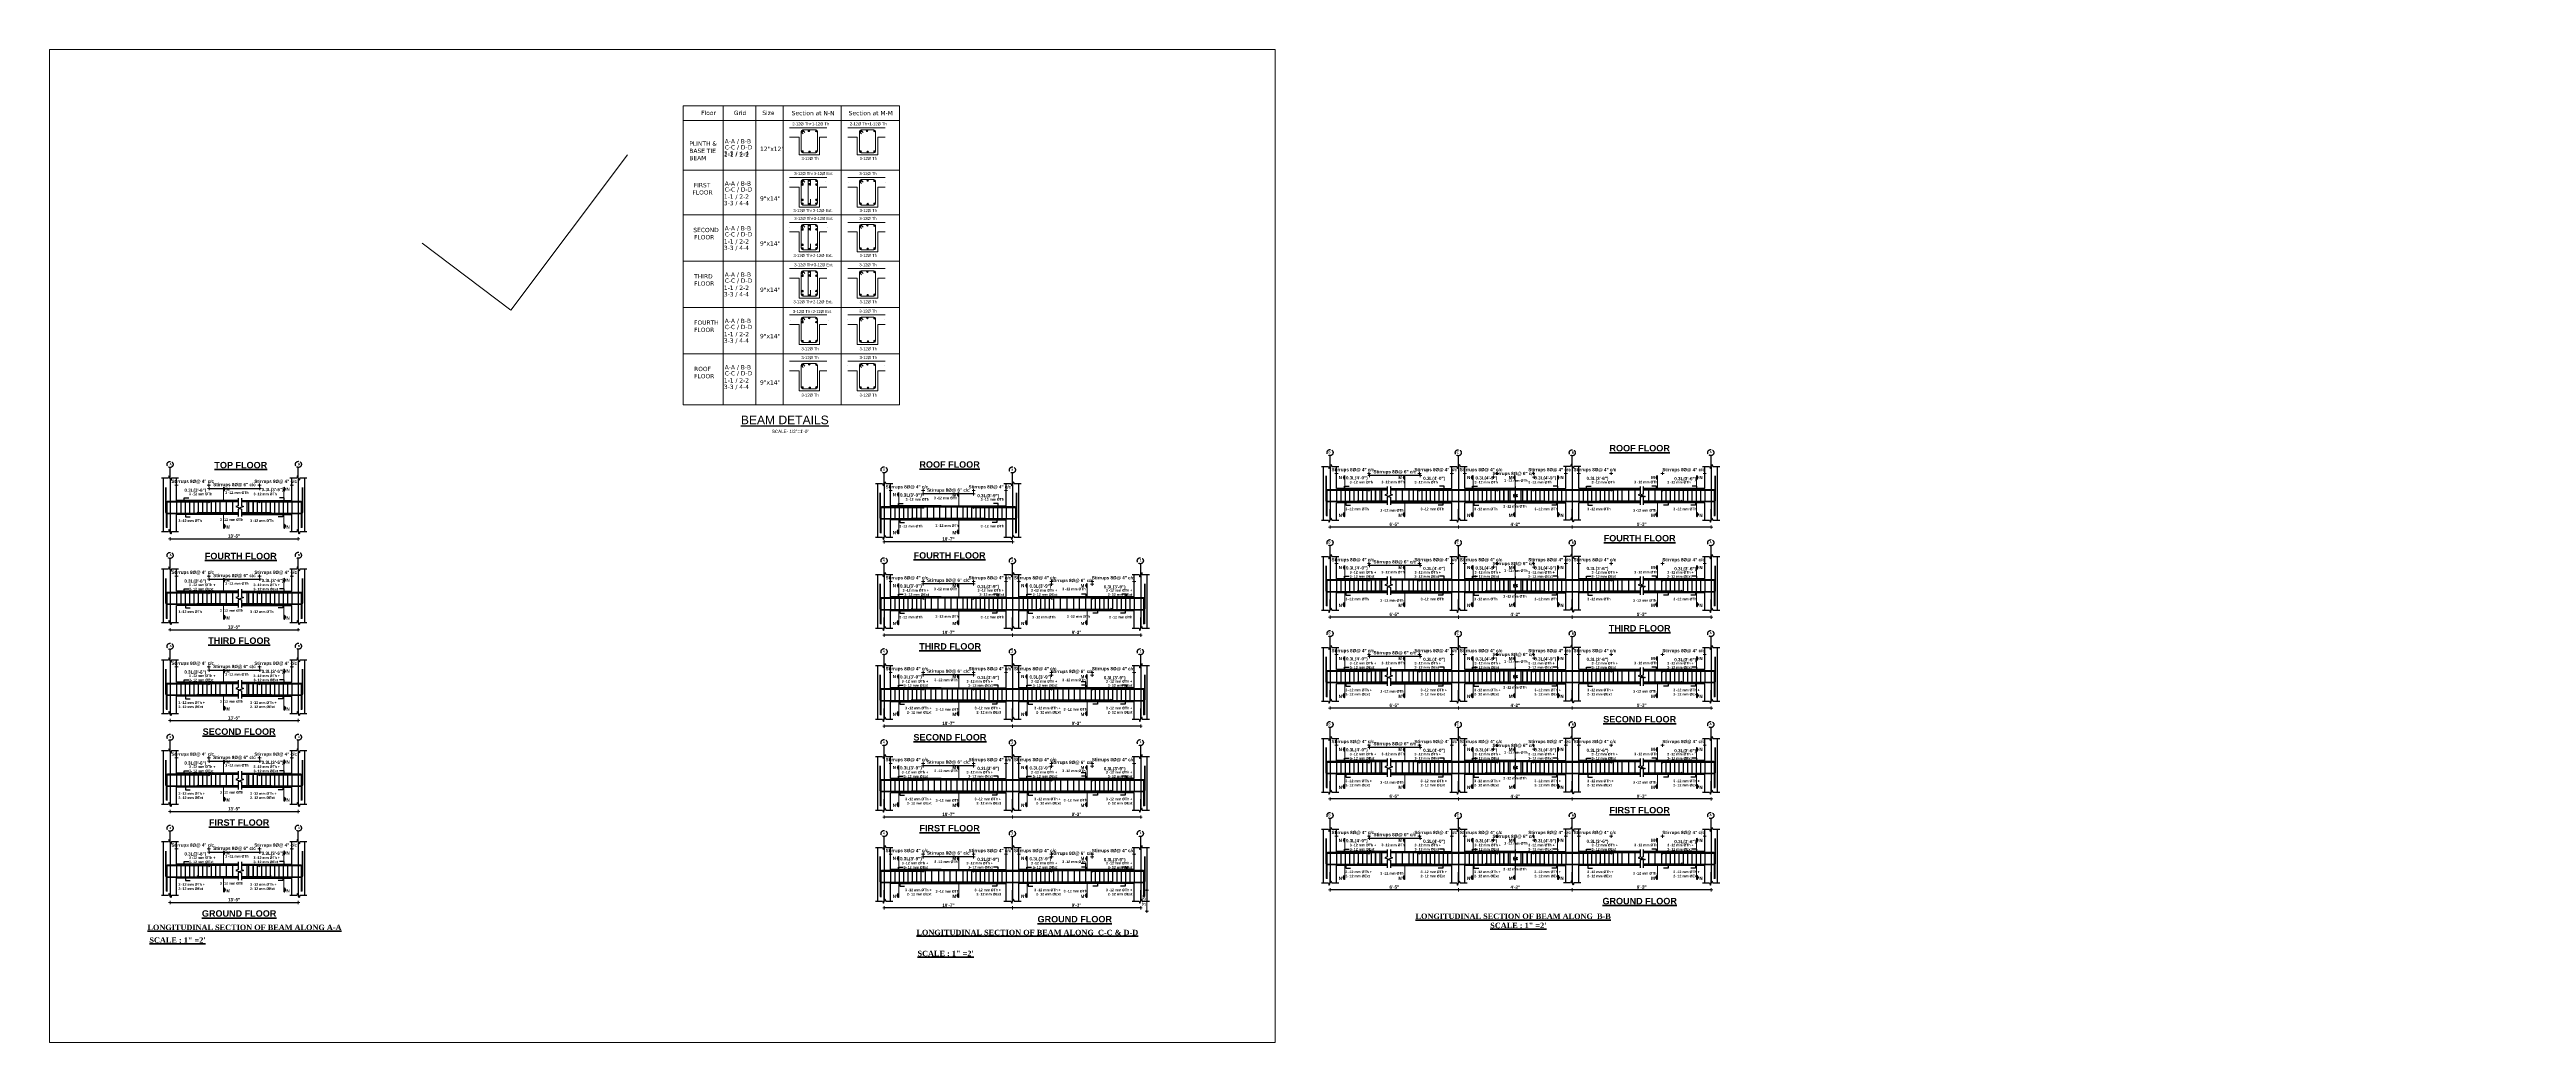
# Model space of a CAD drawing. Header units: inches. Extents: x -12073856 to 12321241, y -1226296 to 1319224.
# Drawn here: x 131832 to 136417, y 48503 to 50340 of the extents above; entities that cross this region are included whole.
import ezdxf
from ezdxf.enums import TextEntityAlignment as Align

# ---------------------------------------------------------------- set-up
doc = ezdxf.new("R2010")
doc.units = ezdxf.units.IN
doc.header["$MEASUREMENT"] = 0
doc.header["$PDMODE"] = 35
for name, pattern in [('ACAD_ISO02W100', [15, 12, -3]), ('ACAD_ISO04W100', [30, 24, -3, 0, -3]), ('HIDDEN', [9.525, 6.35, -3.175])]:
    doc.linetypes.add(name, pattern=pattern)
for name, color, linetype, lineweight in [('BAR', 5, 'Continuous', 40), ('BEAM LINE', 4, 'Continuous', 9), ('cl', 4, 'ACAD_ISO04W100', 15), ('DIM', 6, 'Continuous', 9), ('Dimension', 130, 'Continuous', 9), ('DIMENTION', 140, 'Continuous', 0), ('dimentions', 5, 'Continuous', 9), ('DIMSTR', 5, 'Continuous', 13), ('door', 20, 'Continuous', 35), ('Hatch', 9, 'Continuous', 9), ('HATCH1', 4, 'ACAD_ISO02W100', 13), ('OUTLINE', 1, 'Continuous', 25), ('rebAar', 3, 'Continuous', 20), ('rebar', 140, 'Continuous', 13), ('REINFORCEMENT', 2, 'Continuous', 40), ('REN', 242, 'Continuous', 30), ('steps', 253, 'Continuous', 20), ('TEX', 210, 'Continuous', 25), ('TEXT', 255, 'Continuous', 35), ('tiles', 30, 'Continuous', 5), ('Toilet', 7, 'Continuous', 25), ('TXT', 114, 'Continuous', 13), ('WALL', 1, 'Continuous', 30), ('Window', 3, 'Continuous', 0), ('Windows', 151, 'Continuous', 15)]:
    doc.layers.add(name, color=color, linetype=linetype, lineweight=lineweight)
doc.layers.add('STIRRUP', color=10, linetype='Continuous')
doc.styles.add('1.8 str', font='times.ttf', dxfattribs={"width": 0.8, "height": 6})
doc.styles.add('CEN', font='GOTHIC.TTF')
doc.styles.add('dim_20', font='ARIALN.TTF')
doc.styles.add('Lettring Text', font='arial.ttf')
doc.styles.add('ramon', font='arial.ttf')
doc.styles.add('S-111', font='tahoma.ttf', dxfattribs={"height": 8})
doc.styles.add('SEN', font='GOTHIC.TTF')
doc.styles.get("Standard").update_dxf_attribs({"font": 'arial.ttf'})
doc.styles.add('STYLE1', font='arialbd.ttf')
doc.styles.add('TAHOMA', font='tahoma.ttf', dxfattribs={"height": 9})
doc.styles.add('Text', font='GOTHIC.TTF', dxfattribs={"height": 6})
doc.styles.add('TEXT-4', font='times.ttf', dxfattribs={"height": 7})
doc.dimstyles.new('1.4', dxfattribs={"dimscale": 0, "dimtxt": 6, "dimasz": 0.5, "dimexe": 2, "dimexo": 9, "dimgap": 2, "dimtad": 1, "dimdec": 0, "dimlfac": 0.5, "dimzin": 3, "dimdsep": 46, "dimlunit": 4, "dimtxsty": '1.8 str', "dimblk": 'DIM', "dimcen": 3, "dimdle": 3, "dimse1": 1, "dimse2": 1, "dimclrd": 256, "dimclre": 256, "dimclrt": 7, "dimadec": 1, "dimazin": 2, "dimtfac": 1, "dimtdec": 0, "dimtix": 1, "dimtofl": 0, "dimtmove": 2, "dimatfit": 3, "dimldrblk": 'ARROW', "dimfxl": 2, "dimfrac": 2, "dimtolj": 2, "dimtzin": 0, "dimarcsym": 0})
doc.dimstyles.new('Copy of Standard', dxfattribs={"dimtxt": 12, "dimasz": 4, "dimexe": 0, "dimexo": 6, "dimgap": 3, "dimtad": 1, "dimdec": 0, "dimzin": 0, "dimdsep": 46, "dimlunit": 4, "dimtxsty": 'Standard', "dimblk": 'ARCHTICK', "dimcen": 0.09, "dimdle": 3, "dimclrd": 256, "dimadec": 0, "dimazin": 0, "dimtfac": 1, "dimtdec": 0, "dimtofl": 0, "dimtmove": 0, "dimatfit": 3, "dimfxl": 1, "dimfxlon": 1, "dimtolj": 1, "dimtzin": 0, "dimlwd": -1, "dimarcsym": 0})
doc.dimstyles.new('DIM-4', dxfattribs={"dimtxt": 4, "dimasz": 2, "dimexe": 0, "dimexo": 1, "dimgap": 1, "dimtad": 1, "dimdec": 0, "dimlfac": 0.5, "dimzin": 3, "dimdsep": 46, "dimlunit": 4, "dimtxsty": 'TEXT-4', "dimcen": 0.09, "dimadec": 0, "dimazin": 0, "dimtfac": 1, "dimtdec": 0, "dimtix": 1, "dimtofl": 0, "dimtmove": 2, "dimatfit": 2, "dimfxl": 1, "dimtolj": 1, "dimtzin": 0, "dimlwe": 5, "dimarcsym": 0})
doc.dimstyles.new('my dimension', dxfattribs={"dimtxt": 8, "dimasz": 1, "dimexe": 6, "dimexo": 12, "dimgap": 2, "dimtad": 1, "dimdec": 0, "dimrnd": 1.38778e-17, "dimzin": 4, "dimdsep": 46, "dimlunit": 3, "dimtxsty": 'Standard', "dimblk": 'ARROW', "dimcen": 0, "dimse1": 1, "dimse2": 1, "dimclrd": 256, "dimclre": 256, "dimclrt": 256, "dimadec": 5, "dimazin": 0, "dimtfac": 1, "dimtdec": 0, "dimtix": 1, "dimtmove": 2, "dimatfit": 1, "dimfxl": 1, "dimtolj": 1, "dimtzin": 0, "dimlwd": -1, "dimlwe": -1, "dimarcsym": 0})
doc.dimstyles.new("S-2'", dxfattribs={"dimscale": 96, "dimtxt": 9, "dimasz": 0.003, "dimexe": 0.09375, "dimexo": 0.09375, "dimgap": 0.0625, "dimtad": 1, "dimdec": 0, "dimlfac": 0.25, "dimzin": 3, "dimdsep": 46, "dimlunit": 3, "dimtxsty": 'S-111', "dimblk": 'S', "dimcen": 0.09375, "dimdle": 0.09375, "dimse1": 1, "dimse2": 1, "dimadec": 0, "dimazin": 1, "dimtfac": 1, "dimtdec": 0, "dimtix": 1, "dimtmove": 0, "dimatfit": 3, "dimldrblk": 'DOTSMALL', "dimfxl": 1, "dimtolj": 1, "dimtzin": 1, "dimarcsym": 0})
doc.dimstyles.new('S8', dxfattribs={"dimtxt": 7, "dimasz": 2, "dimexe": 6, "dimexo": 18, "dimgap": 1.9375, "dimtad": 1, "dimdec": 1, "dimzin": 3, "dimdsep": 46, "dimlunit": 4, "dimtxsty": 'ramon', "dimblk": 'dot 2', "dimcen": 0.09375, "dimse1": 1, "dimse2": 1, "dimclrd": 1, "dimclre": 1, "dimclrt": 256, "dimadec": 0, "dimazin": 0, "dimtfac": 0.75, "dimtdec": 1, "dimtix": 1, "dimtmove": 1, "dimatfit": 3, "dimldrblk": 'DOT', "dimfxl": 1, "dimtolj": 1, "dimtzin": 0, "dimlwd": 9, "dimlwe": 9, "dimarcsym": 0})
doc.dimstyles.get("Standard").update_dxf_attribs({"dimtxt": 6, "dimasz": 4, "dimexe": 0, "dimexo": 6, "dimgap": 3, "dimtad": 1, "dimdec": 0, "dimzin": 0, "dimdsep": 46, "dimlunit": 4, "dimtxsty": 'Standard', "dimblk": 'ARCHTICK', "dimcen": 0.09, "dimdle": 3, "dimclrd": 256, "dimadec": 0, "dimazin": 0, "dimtfac": 1, "dimtdec": 0, "dimtofl": 0, "dimtmove": 0, "dimatfit": 3, "dimfxl": 1, "dimfxlon": 1, "dimtolj": 1, "dimtzin": 0, "dimlwd": -1, "dimarcsym": 0})
pattern_1 = [(90, (-3680.62, 0), (-12.5, 0), [])]

# ---------------------------------------------------------------- blocks, each defined once
blk = doc.blocks.new('DIM')
at = {"layer": 'Dimension'}
h = blk.add_hatch(color=256, dxfattribs=at)
h.paths.add_polyline_path([(0, 1.3), (0, 0), (1.3, 0, 0.414214)])
h.paths.add_polyline_path([(1.3, 0), (0, 0), (0, -1.3, 0.414214)])
h.paths.add_polyline_path([(0, 0), (-1.3, 0, 0.414214), (0, -1.3)])
h.paths.add_polyline_path([(0, 1.3, 0.414214), (-1.3, 0), (0, 0)])
for p, q in [((-6, 0), (6, 0)), ((0, 6), (0, -6))]:
    blk.add_line(p, q, dxfattribs=at)
blk.add_circle((0, 0), 1.28, dxfattribs=at)
blk = doc.blocks.new('*D2603')
at = {"layer": 'Defpoints', "color": 0, "ltscale": 10, "transparency": 16777216}
for p in [(132066.6, 48861), (132066.6, 48847.5), (132126.6, 48829.9)]:
    blk.add_point(p, dxfattribs=at)
at = {"layer": 'Dimension', "lineweight": -2, "ltscale": 10, "transparency": 16777216}
for p, q in [((132066.1, 48861), (132065.6, 48861)), ((132127.1, 48861), (132127.6, 48861))]:
    blk.add_line(p, q, dxfattribs=at)
at = {"layer": 'Dimension', "lineweight": -2, "ltscale": 10, "transparency": 16777216, "xscale": 0.5, "yscale": 0.5, "zscale": 0.5}
blk.add_blockref('DIM', (132066.6, 48861), dxfattribs=at)
at = {"layer": 'Dimension', "lineweight": -2, "ltscale": 10, "transparency": 16777216, "xscale": 0.5, "yscale": 0.5, "zscale": 0.5, "rotation": 180}
blk.add_blockref('DIM', (132126.6, 48861), dxfattribs=at)
at = {"layer": 'Dimension', "color": 7, "ltscale": 10, "transparency": 16777216, "insert": (132096.6, 48867), "char_height": 6, "attachment_point": 5, "style": 'STYLE1'}
blk.add_mtext('\\A2;Stirrups 8%%C@ 4" c/c', dxfattribs=at)
blk = doc.blocks.new('ARROW')
at = {"layer": 'Hatch'}
h = blk.add_hatch(color=256, dxfattribs=at)
h.dxf.hatch_style = 1
h.paths.add_polyline_path([(12191115.8, -1270860.1), (12191485.4, -1270660.1), (12191115.8, -1270660.1)])
for p, q in [((12191115.8, -1270860.1), (12191115.8, -1270060.1)), ((12191015.8, -1270160.1), (12196382.9, -1270160.1)), ((12191485.4, -1270660.1), (12190746.1, -1270660.1)), ((12190746.1, -1270660.1), (12191115.8, -1270860.1)), ((12191485.4, -1270660.1), (12191115.8, -1270860.1))]:
    blk.add_line(p, q, dxfattribs=at)
blk = doc.blocks.new('*D2611')
at = {"layer": 'Defpoints', "color": 0, "ltscale": 10, "transparency": 16777216}
for p in [(132280.1, 48861), (132280.1, 48847.5), (132220.1, 48829.9)]:
    blk.add_point(p, dxfattribs=at)
at = {"layer": 'Dimension', "lineweight": -2, "ltscale": 10, "transparency": 16777216}
for p, q in [((132219.6, 48861), (132219.1, 48861)), ((132280.6, 48861), (132281.1, 48861))]:
    blk.add_line(p, q, dxfattribs=at)
at = {"layer": 'Dimension', "lineweight": -2, "ltscale": 10, "transparency": 16777216, "xscale": 0.5, "yscale": 0.5, "zscale": 0.5}
blk.add_blockref('DIM', (132220.1, 48861), dxfattribs=at)
at = {"layer": 'Dimension', "lineweight": -2, "ltscale": 10, "transparency": 16777216, "xscale": 0.5, "yscale": 0.5, "zscale": 0.5, "rotation": 180}
blk.add_blockref('DIM', (132280.1, 48861), dxfattribs=at)
at = {"layer": 'Dimension', "color": 7, "ltscale": 10, "transparency": 16777216, "insert": (132250.1, 48867), "char_height": 6, "attachment_point": 5, "style": 'STYLE1'}
blk.add_mtext('\\A2;Stirrups 8%%C@ 4" c/c', dxfattribs=at)
blk = doc.blocks.new('*D2612')
at = {"layer": 'Defpoints', "color": 0, "ltscale": 10, "transparency": 16777216}
for p in [(132220.7, 48855), (132127.1, 48823.5), (132220.7, 48823.5)]:
    blk.add_point(p, dxfattribs=at)
at = {"layer": 'Dimension', "lineweight": -2, "ltscale": 10, "transparency": 16777216}
blk.add_line((132127.6, 48855), (132220.2, 48855), dxfattribs=at)
at = {"layer": 'Dimension', "lineweight": -2, "ltscale": 10, "transparency": 16777216, "xscale": 0.5, "yscale": 0.5, "zscale": 0.5, "rotation": 180}
blk.add_blockref('DIM', (132127.1, 48855), dxfattribs=at)
at = {"layer": 'Dimension', "lineweight": -2, "ltscale": 10, "transparency": 16777216, "xscale": 0.5, "yscale": 0.5, "zscale": 0.5}
blk.add_blockref('DIM', (132220.7, 48855), dxfattribs=at)
at = {"layer": 'Dimension', "color": 7, "ltscale": 10, "transparency": 16777216, "insert": (132173.9, 48861), "char_height": 6, "attachment_point": 5, "style": 'STYLE1'}
blk.add_mtext('\\A2;Stirrups 8%%C@ 6" c/c', dxfattribs=at)
blk = doc.blocks.new('*D2613')
at = {"layer": 'Defpoints', "color": 0, "ltscale": 10, "transparency": 16777216}
for p in [(132054.6, 48774.5), (132291.9, 48774.5), (132291.9, 48761.7)]:
    blk.add_point(p, dxfattribs=at)
at = {"layer": 'Dimension', "lineweight": -2, "ltscale": 10, "transparency": 16777216}
blk.add_line((132055.1, 48761.7), (132291.4, 48761.7), dxfattribs=at)
at = {"layer": 'Dimension', "lineweight": -2, "ltscale": 10, "transparency": 16777216, "xscale": 0.5, "yscale": 0.5, "zscale": 0.5, "rotation": 180}
blk.add_blockref('DIM', (132054.6, 48761.7), dxfattribs=at)
at = {"layer": 'Dimension', "lineweight": -2, "ltscale": 10, "transparency": 16777216, "xscale": 0.5, "yscale": 0.5, "zscale": 0.5}
blk.add_blockref('DIM', (132291.9, 48761.7), dxfattribs=at)
at = {"layer": 'Dimension', "color": 7, "ltscale": 10, "transparency": 16777216, "insert": (132173.2, 48766.8), "char_height": 6, "attachment_point": 5, "style": 'STYLE1'}
blk.add_mtext('\\A2;13\'-5"', dxfattribs=at)
blk = doc.blocks.new('*D2614')
at = {"layer": 'Defpoints', "color": 0, "ltscale": 10, "transparency": 16777216}
for p in [(132066.6, 49029.3), (132066.6, 49015.8), (132126.6, 48998.2)]:
    blk.add_point(p, dxfattribs=at)
at = {"layer": 'Dimension', "lineweight": -2, "ltscale": 10, "transparency": 16777216}
for p, q in [((132066.1, 49029.3), (132065.6, 49029.3)), ((132127.1, 49029.3), (132127.6, 49029.3))]:
    blk.add_line(p, q, dxfattribs=at)
at = {"layer": 'Dimension', "lineweight": -2, "ltscale": 10, "transparency": 16777216, "xscale": 0.5, "yscale": 0.5, "zscale": 0.5}
blk.add_blockref('DIM', (132066.6, 49029.3), dxfattribs=at)
at = {"layer": 'Dimension', "lineweight": -2, "ltscale": 10, "transparency": 16777216, "xscale": 0.5, "yscale": 0.5, "zscale": 0.5, "rotation": 180}
blk.add_blockref('DIM', (132126.6, 49029.3), dxfattribs=at)
at = {"layer": 'Dimension', "color": 7, "ltscale": 10, "transparency": 16777216, "insert": (132096.6, 49035.3), "char_height": 6, "attachment_point": 5, "style": 'STYLE1'}
blk.add_mtext('\\A2;Stirrups 8%%C@ 4" c/c', dxfattribs=at)
blk = doc.blocks.new('*D2604')
at = {"layer": 'Defpoints', "color": 0, "ltscale": 10, "transparency": 16777216}
for p in [(132280.1, 49029.3), (132220.1, 48998.2), (132280.1, 49015.8)]:
    blk.add_point(p, dxfattribs=at)
at = {"layer": 'Dimension', "lineweight": -2, "ltscale": 10, "transparency": 16777216}
for p, q in [((132219.6, 49029.3), (132219.1, 49029.3)), ((132280.6, 49029.3), (132281.1, 49029.3))]:
    blk.add_line(p, q, dxfattribs=at)
at = {"layer": 'Dimension', "lineweight": -2, "ltscale": 10, "transparency": 16777216, "xscale": 0.5, "yscale": 0.5, "zscale": 0.5}
blk.add_blockref('DIM', (132220.1, 49029.3), dxfattribs=at)
at = {"layer": 'Dimension', "lineweight": -2, "ltscale": 10, "transparency": 16777216, "xscale": 0.5, "yscale": 0.5, "zscale": 0.5, "rotation": 180}
blk.add_blockref('DIM', (132280.1, 49029.3), dxfattribs=at)
at = {"layer": 'Dimension', "color": 7, "ltscale": 10, "transparency": 16777216, "insert": (132250.1, 49035.3), "char_height": 6, "attachment_point": 5, "style": 'STYLE1'}
blk.add_mtext('\\A2;Stirrups 8%%C@ 4" c/c', dxfattribs=at)
blk = doc.blocks.new('*D2605')
at = {"layer": 'Defpoints', "color": 0, "ltscale": 10, "transparency": 16777216}
for p in [(132220.7, 49023.3), (132127.1, 48991.8), (132220.7, 48991.8)]:
    blk.add_point(p, dxfattribs=at)
at = {"layer": 'Dimension', "lineweight": -2, "ltscale": 10, "transparency": 16777216}
blk.add_line((132127.6, 49023.3), (132220.2, 49023.3), dxfattribs=at)
at = {"layer": 'Dimension', "lineweight": -2, "ltscale": 10, "transparency": 16777216, "xscale": 0.5, "yscale": 0.5, "zscale": 0.5, "rotation": 180}
blk.add_blockref('DIM', (132127.1, 49023.3), dxfattribs=at)
at = {"layer": 'Dimension', "lineweight": -2, "ltscale": 10, "transparency": 16777216, "xscale": 0.5, "yscale": 0.5, "zscale": 0.5}
blk.add_blockref('DIM', (132220.7, 49023.3), dxfattribs=at)
at = {"layer": 'Dimension', "color": 7, "ltscale": 10, "transparency": 16777216, "insert": (132173.9, 49029.3), "char_height": 6, "attachment_point": 5, "style": 'STYLE1'}
blk.add_mtext('\\A2;Stirrups 8%%C@ 6" c/c', dxfattribs=at)
blk = doc.blocks.new('*D2606')
at = {"layer": 'Defpoints', "color": 0, "ltscale": 10, "transparency": 16777216}
for p in [(132066.6, 49197.6), (132066.6, 49184), (132126.6, 49166.5)]:
    blk.add_point(p, dxfattribs=at)
at = {"layer": 'Dimension', "lineweight": -2, "ltscale": 10, "transparency": 16777216}
for p, q in [((132066.1, 49197.6), (132065.6, 49197.6)), ((132127.1, 49197.6), (132127.6, 49197.6))]:
    blk.add_line(p, q, dxfattribs=at)
at = {"layer": 'Dimension', "lineweight": -2, "ltscale": 10, "transparency": 16777216, "xscale": 0.5, "yscale": 0.5, "zscale": 0.5}
blk.add_blockref('DIM', (132066.6, 49197.6), dxfattribs=at)
at = {"layer": 'Dimension', "lineweight": -2, "ltscale": 10, "transparency": 16777216, "xscale": 0.5, "yscale": 0.5, "zscale": 0.5, "rotation": 180}
blk.add_blockref('DIM', (132126.6, 49197.6), dxfattribs=at)
at = {"layer": 'Dimension', "color": 7, "ltscale": 10, "transparency": 16777216, "insert": (132096.6, 49203.6), "char_height": 6, "attachment_point": 5, "style": 'STYLE1'}
blk.add_mtext('\\A2;Stirrups 8%%C@ 4" c/c', dxfattribs=at)
blk = doc.blocks.new('*D2607')
at = {"layer": 'Defpoints', "color": 0, "ltscale": 10, "transparency": 16777216}
for p in [(132220.1, 49166.5), (132280.1, 49197.6), (132280.1, 49184)]:
    blk.add_point(p, dxfattribs=at)
at = {"layer": 'Dimension', "lineweight": -2, "ltscale": 10, "transparency": 16777216}
for p, q in [((132219.6, 49197.6), (132219.1, 49197.6)), ((132280.6, 49197.6), (132281.1, 49197.6))]:
    blk.add_line(p, q, dxfattribs=at)
at = {"layer": 'Dimension', "lineweight": -2, "ltscale": 10, "transparency": 16777216, "xscale": 0.5, "yscale": 0.5, "zscale": 0.5}
blk.add_blockref('DIM', (132220.1, 49197.6), dxfattribs=at)
at = {"layer": 'Dimension', "lineweight": -2, "ltscale": 10, "transparency": 16777216, "xscale": 0.5, "yscale": 0.5, "zscale": 0.5, "rotation": 180}
blk.add_blockref('DIM', (132280.1, 49197.6), dxfattribs=at)
at = {"layer": 'Dimension', "color": 7, "ltscale": 10, "transparency": 16777216, "insert": (132250.1, 49203.6), "char_height": 6, "attachment_point": 5, "style": 'STYLE1'}
blk.add_mtext('\\A2;Stirrups 8%%C@ 4" c/c', dxfattribs=at)
blk = doc.blocks.new('*D2608')
at = {"layer": 'Defpoints', "color": 0, "ltscale": 10, "transparency": 16777216}
for p in [(132220.7, 49191.6), (132127.1, 49160.1), (132220.7, 49160.1)]:
    blk.add_point(p, dxfattribs=at)
at = {"layer": 'Dimension', "lineweight": -2, "ltscale": 10, "transparency": 16777216}
blk.add_line((132127.6, 49191.6), (132220.2, 49191.6), dxfattribs=at)
at = {"layer": 'Dimension', "lineweight": -2, "ltscale": 10, "transparency": 16777216, "xscale": 0.5, "yscale": 0.5, "zscale": 0.5, "rotation": 180}
blk.add_blockref('DIM', (132127.1, 49191.6), dxfattribs=at)
at = {"layer": 'Dimension', "lineweight": -2, "ltscale": 10, "transparency": 16777216, "xscale": 0.5, "yscale": 0.5, "zscale": 0.5}
blk.add_blockref('DIM', (132220.7, 49191.6), dxfattribs=at)
at = {"layer": 'Dimension', "color": 7, "ltscale": 10, "transparency": 16777216, "insert": (132173.9, 49197.6), "char_height": 6, "attachment_point": 5, "style": 'STYLE1'}
blk.add_mtext('\\A2;Stirrups 8%%C@ 6" c/c', dxfattribs=at)
blk = doc.blocks.new('*D2615')
at = {"layer": 'Defpoints', "color": 0, "ltscale": 10, "transparency": 16777216}
for p in [(132066.6, 49365.9), (132066.6, 49352.3), (132126.6, 49334.8)]:
    blk.add_point(p, dxfattribs=at)
at = {"layer": 'Dimension', "lineweight": -2, "ltscale": 10, "transparency": 16777216}
for p, q in [((132066.1, 49365.9), (132065.6, 49365.9)), ((132127.1, 49365.9), (132127.6, 49365.9))]:
    blk.add_line(p, q, dxfattribs=at)
at = {"layer": 'Dimension', "lineweight": -2, "ltscale": 10, "transparency": 16777216, "xscale": 0.5, "yscale": 0.5, "zscale": 0.5}
blk.add_blockref('DIM', (132066.6, 49365.9), dxfattribs=at)
at = {"layer": 'Dimension', "lineweight": -2, "ltscale": 10, "transparency": 16777216, "xscale": 0.5, "yscale": 0.5, "zscale": 0.5, "rotation": 180}
blk.add_blockref('DIM', (132126.6, 49365.9), dxfattribs=at)
at = {"layer": 'Dimension', "color": 7, "ltscale": 10, "transparency": 16777216, "insert": (132096.6, 49371.9), "char_height": 6, "attachment_point": 5, "style": 'STYLE1'}
blk.add_mtext('\\A2;Stirrups 8%%C@ 4" c/c', dxfattribs=at)
blk = doc.blocks.new('*D2616')
at = {"layer": 'Defpoints', "color": 0, "ltscale": 10, "transparency": 16777216}
for p in [(132280.1, 49365.9), (132280.1, 49352.3), (132220.1, 49334.8)]:
    blk.add_point(p, dxfattribs=at)
at = {"layer": 'Dimension', "lineweight": -2, "ltscale": 10, "transparency": 16777216}
for p, q in [((132219.6, 49365.9), (132219.1, 49365.9)), ((132280.6, 49365.9), (132281.1, 49365.9))]:
    blk.add_line(p, q, dxfattribs=at)
at = {"layer": 'Dimension', "lineweight": -2, "ltscale": 10, "transparency": 16777216, "xscale": 0.5, "yscale": 0.5, "zscale": 0.5}
blk.add_blockref('DIM', (132220.1, 49365.9), dxfattribs=at)
at = {"layer": 'Dimension', "lineweight": -2, "ltscale": 10, "transparency": 16777216, "xscale": 0.5, "yscale": 0.5, "zscale": 0.5, "rotation": 180}
blk.add_blockref('DIM', (132280.1, 49365.9), dxfattribs=at)
at = {"layer": 'Dimension', "color": 7, "ltscale": 10, "transparency": 16777216, "insert": (132250.1, 49371.9), "char_height": 6, "attachment_point": 5, "style": 'STYLE1'}
blk.add_mtext('\\A2;Stirrups 8%%C@ 4" c/c', dxfattribs=at)
blk = doc.blocks.new('*D2617')
at = {"layer": 'Defpoints', "color": 0, "ltscale": 10, "transparency": 16777216}
for p in [(132220.7, 49359.8), (132127.1, 49328.4), (132220.7, 49328.4)]:
    blk.add_point(p, dxfattribs=at)
at = {"layer": 'Dimension', "lineweight": -2, "ltscale": 10, "transparency": 16777216}
blk.add_line((132127.6, 49359.8), (132220.2, 49359.8), dxfattribs=at)
at = {"layer": 'Dimension', "lineweight": -2, "ltscale": 10, "transparency": 16777216, "xscale": 0.5, "yscale": 0.5, "zscale": 0.5, "rotation": 180}
blk.add_blockref('DIM', (132127.1, 49359.8), dxfattribs=at)
at = {"layer": 'Dimension', "lineweight": -2, "ltscale": 10, "transparency": 16777216, "xscale": 0.5, "yscale": 0.5, "zscale": 0.5}
blk.add_blockref('DIM', (132220.7, 49359.8), dxfattribs=at)
at = {"layer": 'Dimension', "color": 7, "ltscale": 10, "transparency": 16777216, "insert": (132173.9, 49365.9), "char_height": 6, "attachment_point": 5, "style": 'STYLE1'}
blk.add_mtext('\\A2;Stirrups 8%%C@ 6" c/c', dxfattribs=at)
blk = doc.blocks.new('*D2618')
at = {"layer": 'Defpoints', "color": 0, "ltscale": 10, "transparency": 16777216}
for p in [(132054.6, 48942.8), (132291.9, 48942.8), (132291.9, 48930)]:
    blk.add_point(p, dxfattribs=at)
at = {"layer": 'Dimension', "lineweight": -2, "ltscale": 10, "transparency": 16777216}
blk.add_line((132055.1, 48930), (132291.4, 48930), dxfattribs=at)
at = {"layer": 'Dimension', "lineweight": -2, "ltscale": 10, "transparency": 16777216, "xscale": 0.5, "yscale": 0.5, "zscale": 0.5, "rotation": 180}
blk.add_blockref('DIM', (132054.6, 48930), dxfattribs=at)
at = {"layer": 'Dimension', "lineweight": -2, "ltscale": 10, "transparency": 16777216, "xscale": 0.5, "yscale": 0.5, "zscale": 0.5}
blk.add_blockref('DIM', (132291.9, 48930), dxfattribs=at)
at = {"layer": 'Dimension', "color": 7, "ltscale": 10, "transparency": 16777216, "insert": (132173.2, 48935.1), "char_height": 6, "attachment_point": 5, "style": 'STYLE1'}
blk.add_mtext('\\A2;13\'-5"', dxfattribs=at)
blk = doc.blocks.new('*D2609')
at = {"layer": 'Defpoints', "color": 0, "ltscale": 10, "transparency": 16777216}
for p in [(132054.6, 49111.1), (132291.9, 49111.1), (132291.9, 49098.3)]:
    blk.add_point(p, dxfattribs=at)
at = {"layer": 'Dimension', "lineweight": -2, "ltscale": 10, "transparency": 16777216}
blk.add_line((132055.1, 49098.3), (132291.4, 49098.3), dxfattribs=at)
at = {"layer": 'Dimension', "lineweight": -2, "ltscale": 10, "transparency": 16777216, "xscale": 0.5, "yscale": 0.5, "zscale": 0.5, "rotation": 180}
blk.add_blockref('DIM', (132054.6, 49098.3), dxfattribs=at)
at = {"layer": 'Dimension', "lineweight": -2, "ltscale": 10, "transparency": 16777216, "xscale": 0.5, "yscale": 0.5, "zscale": 0.5}
blk.add_blockref('DIM', (132291.9, 49098.3), dxfattribs=at)
at = {"layer": 'Dimension', "color": 7, "ltscale": 10, "transparency": 16777216, "insert": (132173.2, 49103.3), "char_height": 6, "attachment_point": 5, "style": 'STYLE1'}
blk.add_mtext('\\A2;13\'-5"', dxfattribs=at)
blk = doc.blocks.new('*D2610')
at = {"layer": 'Defpoints', "color": 0, "ltscale": 10, "transparency": 16777216}
for p in [(132054.6, 49279.4), (132291.9, 49279.4), (132291.9, 49266.6)]:
    blk.add_point(p, dxfattribs=at)
at = {"layer": 'Dimension', "lineweight": -2, "ltscale": 10, "transparency": 16777216}
blk.add_line((132055.1, 49266.6), (132291.4, 49266.6), dxfattribs=at)
at = {"layer": 'Dimension', "lineweight": -2, "ltscale": 10, "transparency": 16777216, "xscale": 0.5, "yscale": 0.5, "zscale": 0.5, "rotation": 180}
blk.add_blockref('DIM', (132054.6, 49266.6), dxfattribs=at)
at = {"layer": 'Dimension', "lineweight": -2, "ltscale": 10, "transparency": 16777216, "xscale": 0.5, "yscale": 0.5, "zscale": 0.5}
blk.add_blockref('DIM', (132291.9, 49266.6), dxfattribs=at)
at = {"layer": 'Dimension', "color": 7, "ltscale": 10, "transparency": 16777216, "insert": (132173.2, 49271.6), "char_height": 6, "attachment_point": 5, "style": 'STYLE1'}
blk.add_mtext('\\A2;13\'-5"', dxfattribs=at)
blk = doc.blocks.new('*D2619')
at = {"layer": 'Defpoints', "color": 0, "ltscale": 10, "transparency": 16777216}
for p in [(132066.6, 49534.2), (132066.6, 49520.6), (132126.6, 49503.1)]:
    blk.add_point(p, dxfattribs=at)
at = {"layer": 'Dimension', "lineweight": -2, "ltscale": 10, "transparency": 16777216}
for p, q in [((132066.1, 49534.2), (132065.6, 49534.2)), ((132127.1, 49534.2), (132127.6, 49534.2))]:
    blk.add_line(p, q, dxfattribs=at)
at = {"layer": 'Dimension', "lineweight": -2, "ltscale": 10, "transparency": 16777216, "xscale": 0.5, "yscale": 0.5, "zscale": 0.5}
blk.add_blockref('DIM', (132066.6, 49534.2), dxfattribs=at)
at = {"layer": 'Dimension', "lineweight": -2, "ltscale": 10, "transparency": 16777216, "xscale": 0.5, "yscale": 0.5, "zscale": 0.5, "rotation": 180}
blk.add_blockref('DIM', (132126.6, 49534.2), dxfattribs=at)
at = {"layer": 'Dimension', "color": 7, "ltscale": 10, "transparency": 16777216, "insert": (132096.6, 49540.2), "char_height": 6, "attachment_point": 5, "style": 'STYLE1'}
blk.add_mtext('\\A2;Stirrups 8%%C@ 4" c/c', dxfattribs=at)
blk = doc.blocks.new('*D2620')
at = {"layer": 'Defpoints', "color": 0, "ltscale": 10, "transparency": 16777216}
for p in [(132280.1, 49534.2), (132220.1, 49503.1), (132280.1, 49520.6)]:
    blk.add_point(p, dxfattribs=at)
at = {"layer": 'Dimension', "lineweight": -2, "ltscale": 10, "transparency": 16777216}
for p, q in [((132219.6, 49534.2), (132219.1, 49534.2)), ((132280.6, 49534.2), (132281.1, 49534.2))]:
    blk.add_line(p, q, dxfattribs=at)
at = {"layer": 'Dimension', "lineweight": -2, "ltscale": 10, "transparency": 16777216, "xscale": 0.5, "yscale": 0.5, "zscale": 0.5}
blk.add_blockref('DIM', (132220.1, 49534.2), dxfattribs=at)
at = {"layer": 'Dimension', "lineweight": -2, "ltscale": 10, "transparency": 16777216, "xscale": 0.5, "yscale": 0.5, "zscale": 0.5, "rotation": 180}
blk.add_blockref('DIM', (132280.1, 49534.2), dxfattribs=at)
at = {"layer": 'Dimension', "color": 7, "ltscale": 10, "transparency": 16777216, "insert": (132250.1, 49540.2), "char_height": 6, "attachment_point": 5, "style": 'STYLE1'}
blk.add_mtext('\\A2;Stirrups 8%%C@ 4" c/c', dxfattribs=at)
blk = doc.blocks.new('*D2621')
at = {"layer": 'Defpoints', "color": 0, "ltscale": 10, "transparency": 16777216}
for p in [(132220.7, 49528.1), (132127.1, 49496.7), (132220.7, 49496.7)]:
    blk.add_point(p, dxfattribs=at)
at = {"layer": 'Dimension', "lineweight": -2, "ltscale": 10, "transparency": 16777216}
blk.add_line((132127.6, 49528.1), (132220.2, 49528.1), dxfattribs=at)
at = {"layer": 'Dimension', "lineweight": -2, "ltscale": 10, "transparency": 16777216, "xscale": 0.5, "yscale": 0.5, "zscale": 0.5, "rotation": 180}
blk.add_blockref('DIM', (132127.1, 49528.1), dxfattribs=at)
at = {"layer": 'Dimension', "lineweight": -2, "ltscale": 10, "transparency": 16777216, "xscale": 0.5, "yscale": 0.5, "zscale": 0.5}
blk.add_blockref('DIM', (132220.7, 49528.1), dxfattribs=at)
at = {"layer": 'Dimension', "color": 7, "ltscale": 10, "transparency": 16777216, "insert": (132173.9, 49534.2), "char_height": 6, "attachment_point": 5, "style": 'STYLE1'}
blk.add_mtext('\\A2;Stirrups 8%%C@ 6" c/c', dxfattribs=at)
blk = doc.blocks.new('*D2622')
at = {"layer": 'Defpoints', "color": 0, "ltscale": 10, "transparency": 16777216}
for p in [(132054.6, 49447.7), (132291.9, 49447.7), (132291.9, 49434.9)]:
    blk.add_point(p, dxfattribs=at)
at = {"layer": 'Dimension', "lineweight": -2, "ltscale": 10, "transparency": 16777216}
blk.add_line((132055.1, 49434.9), (132291.4, 49434.9), dxfattribs=at)
at = {"layer": 'Dimension', "lineweight": -2, "ltscale": 10, "transparency": 16777216, "xscale": 0.5, "yscale": 0.5, "zscale": 0.5, "rotation": 180}
blk.add_blockref('DIM', (132054.6, 49434.9), dxfattribs=at)
at = {"layer": 'Dimension', "lineweight": -2, "ltscale": 10, "transparency": 16777216, "xscale": 0.5, "yscale": 0.5, "zscale": 0.5}
blk.add_blockref('DIM', (132291.9, 49434.9), dxfattribs=at)
at = {"layer": 'Dimension', "color": 7, "ltscale": 10, "transparency": 16777216, "insert": (132173.2, 49439.9), "char_height": 6, "attachment_point": 5, "style": 'STYLE1'}
blk.add_mtext('\\A2;13\'-5"', dxfattribs=at)
blk = doc.blocks.new('dot1')
at = {"layer": 'Hatch'}
h = blk.add_hatch(color=256, dxfattribs=at)
edge = h.paths.add_edge_path()
edge.add_arc((0, 0), 1, 0, 360)
for p, q in [((3, 0), (-3, 0)), ((0, 3), (0, -3))]:
    blk.add_line(p, q, dxfattribs=at)
blk.add_circle((0, 0), 1, dxfattribs=at)
blk = doc.blocks.new('dot 2')
at = {"layer": 'Hatch', "xscale": 0.5, "yscale": 0.5, "zscale": 0.5}
blk.add_blockref('dot1', (0, 0), dxfattribs=at)
blk = doc.blocks.new('*D2656')
at = {"layer": 'Defpoints', "color": 0, "transparency": 16777216}
for p in [(133863, 48784.5), (133880.4, 48784.5), (136417.4, 48745.5)]:
    blk.add_point(p, dxfattribs=at)
at = {"layer": 'Toilet', "color": 1, "lineweight": 9, "transparency": 16777216}
blk.add_line((133863, 48747.5), (133863, 48782.5), dxfattribs=at)
at = {"layer": 'Toilet', "color": 1, "lineweight": 9, "transparency": 16777216, "xscale": 2, "yscale": 2, "zscale": 2}
for p, rotation in [((133863, 48784.5), 90), ((133863, 48745.5), 270)]:
    blk.add_blockref('dot 2', p, dxfattribs=dict(at, rotation=rotation))
at = {"layer": 'Toilet', "transparency": 16777216, "insert": (133857.5, 48765), "char_height": 7, "attachment_point": 5, "rotation": 90, "style": 'ramon'}
blk.add_mtext('\\A1;3\'-3"', dxfattribs=at)
blk = doc.blocks.new('_Dot')
at = {"color": 0, "lineweight": -2}
blk.add_line((-0.5, 0), (-1, 0), dxfattribs=at)
at = {"color": 0, "const_width": 0.5}
blk.add_lwpolyline([(-0.25, 0, 1), (0.25, 0, 1)], format="xyb", close=True, dxfattribs=at)
blk = doc.blocks.new('*D2657')
at = {"layer": 'Defpoints', "color": 0, "ltscale": 10, "transparency": 16777216}
for p in [(133761.7, 48850.9), (133761.7, 48834.4), (133839.7, 48838.9)]:
    blk.add_point(p, dxfattribs=at)
at = {"layer": 'Dimension', "lineweight": -2, "ltscale": 10, "transparency": 16777216}
for p, q in [((133761.2, 48850.9), (133760.7, 48850.9)), ((133840.2, 48850.9), (133840.7, 48850.9))]:
    blk.add_line(p, q, dxfattribs=at)
at = {"layer": 'Dimension', "lineweight": -2, "ltscale": 10, "transparency": 16777216, "xscale": 0.5, "yscale": 0.5, "zscale": 0.5}
blk.add_blockref('DIM', (133761.7, 48850.9), dxfattribs=at)
at = {"layer": 'Dimension', "lineweight": -2, "ltscale": 10, "transparency": 16777216, "xscale": 0.5, "yscale": 0.5, "zscale": 0.5, "rotation": 180}
blk.add_blockref('DIM', (133839.7, 48850.9), dxfattribs=at)
at = {"layer": 'Dimension', "color": 7, "ltscale": 10, "transparency": 16777216, "insert": (133800.7, 48856.9), "char_height": 6, "attachment_point": 5, "style": 'STYLE1'}
blk.add_mtext('\\A2;Stirrups 8%%C@ 4" c/c', dxfattribs=at)
blk = doc.blocks.new('*D2658')
at = {"layer": 'Defpoints', "color": 0, "ltscale": 10, "transparency": 16777216}
for p in [(133686.4, 48845.9), (133686.4, 48814.9), (133761.7, 48829.4)]:
    blk.add_point(p, dxfattribs=at)
at = {"layer": 'Dimension', "lineweight": -2, "ltscale": 10, "transparency": 16777216}
for p, q in [((133685.9, 48845.9), (133685.4, 48845.9)), ((133762.2, 48845.9), (133762.7, 48845.9))]:
    blk.add_line(p, q, dxfattribs=at)
at = {"layer": 'Dimension', "lineweight": -2, "ltscale": 10, "transparency": 16777216, "xscale": 0.5, "yscale": 0.5, "zscale": 0.5}
blk.add_blockref('DIM', (133686.4, 48845.9), dxfattribs=at)
at = {"layer": 'Dimension', "lineweight": -2, "ltscale": 10, "transparency": 16777216, "xscale": 0.5, "yscale": 0.5, "zscale": 0.5, "rotation": 180}
blk.add_blockref('DIM', (133761.7, 48845.9), dxfattribs=at)
at = {"layer": 'Dimension', "color": 7, "ltscale": 10, "transparency": 16777216, "insert": (133724, 48851.9), "char_height": 6, "attachment_point": 5, "style": 'STYLE1'}
blk.add_mtext('\\A2;Stirrups 8%%C@ 6" c/c', dxfattribs=at)
blk = doc.blocks.new('*D2659')
at = {"layer": 'Defpoints', "color": 0, "ltscale": 10, "transparency": 16777216}
for p in [(133626.4, 48850.9), (133626.4, 48837.4), (133686.4, 48819.8)]:
    blk.add_point(p, dxfattribs=at)
at = {"layer": 'Dimension', "lineweight": -2, "ltscale": 10, "transparency": 16777216}
for p, q in [((133625.9, 48850.9), (133625.4, 48850.9)), ((133686.9, 48850.9), (133687.4, 48850.9))]:
    blk.add_line(p, q, dxfattribs=at)
at = {"layer": 'Dimension', "lineweight": -2, "ltscale": 10, "transparency": 16777216, "xscale": 0.5, "yscale": 0.5, "zscale": 0.5}
blk.add_blockref('DIM', (133626.4, 48850.9), dxfattribs=at)
at = {"layer": 'Dimension', "lineweight": -2, "ltscale": 10, "transparency": 16777216, "xscale": 0.5, "yscale": 0.5, "zscale": 0.5, "rotation": 180}
blk.add_blockref('DIM', (133686.4, 48850.9), dxfattribs=at)
at = {"layer": 'Dimension', "color": 7, "ltscale": 10, "transparency": 16777216, "insert": (133656.4, 48856.9), "char_height": 6, "attachment_point": 5, "style": 'STYLE1'}
blk.add_mtext('\\A2;Stirrups 8%%C@ 4" c/c', dxfattribs=at)
blk = doc.blocks.new('*D2651')
at = {"layer": 'Defpoints', "color": 0, "ltscale": 10, "transparency": 16777216}
for p in [(133602.4, 48850.9), (133542.4, 48819.8), (133602.4, 48837.4)]:
    blk.add_point(p, dxfattribs=at)
at = {"layer": 'Dimension', "lineweight": -2, "ltscale": 10, "transparency": 16777216}
for p, q in [((133541.9, 48850.9), (133541.4, 48850.9)), ((133602.9, 48850.9), (133603.4, 48850.9))]:
    blk.add_line(p, q, dxfattribs=at)
at = {"layer": 'Dimension', "lineweight": -2, "ltscale": 10, "transparency": 16777216, "xscale": 0.5, "yscale": 0.5, "zscale": 0.5}
blk.add_blockref('DIM', (133542.4, 48850.9), dxfattribs=at)
at = {"layer": 'Dimension', "lineweight": -2, "ltscale": 10, "transparency": 16777216, "xscale": 0.5, "yscale": 0.5, "zscale": 0.5, "rotation": 180}
blk.add_blockref('DIM', (133602.4, 48850.9), dxfattribs=at)
at = {"layer": 'Dimension', "color": 7, "ltscale": 10, "transparency": 16777216, "insert": (133572.4, 48856.9), "char_height": 6, "attachment_point": 5, "style": 'STYLE1'}
blk.add_mtext('\\A2;Stirrups 8%%C@ 4" c/c', dxfattribs=at)
blk = doc.blocks.new('*D2652')
at = {"layer": 'Defpoints', "color": 0, "ltscale": 10, "transparency": 16777216}
for p in [(133388.8, 48850.9), (133388.8, 48837.4), (133448.8, 48819.8)]:
    blk.add_point(p, dxfattribs=at)
at = {"layer": 'Dimension', "lineweight": -2, "ltscale": 10, "transparency": 16777216}
for p, q in [((133388.3, 48850.9), (133387.8, 48850.9)), ((133449.3, 48850.9), (133449.8, 48850.9))]:
    blk.add_line(p, q, dxfattribs=at)
at = {"layer": 'Dimension', "lineweight": -2, "ltscale": 10, "transparency": 16777216, "xscale": 0.5, "yscale": 0.5, "zscale": 0.5}
blk.add_blockref('DIM', (133388.8, 48850.9), dxfattribs=at)
at = {"layer": 'Dimension', "lineweight": -2, "ltscale": 10, "transparency": 16777216, "xscale": 0.5, "yscale": 0.5, "zscale": 0.5, "rotation": 180}
blk.add_blockref('DIM', (133448.8, 48850.9), dxfattribs=at)
at = {"layer": 'Dimension', "color": 7, "ltscale": 10, "transparency": 16777216, "insert": (133418.8, 48856.9), "char_height": 6, "attachment_point": 5, "style": 'STYLE1'}
blk.add_mtext('\\A2;Stirrups 8%%C@ 4" c/c', dxfattribs=at)
blk = doc.blocks.new('*D2653')
at = {"layer": 'Defpoints', "color": 0, "ltscale": 10, "transparency": 16777216}
for p in [(133448.8, 48846.3), (133448.8, 48814.9), (133542.4, 48814.9)]:
    blk.add_point(p, dxfattribs=at)
at = {"layer": 'Dimension', "lineweight": -2, "ltscale": 10, "transparency": 16777216}
blk.add_line((133541.9, 48846.3), (133449.3, 48846.3), dxfattribs=at)
at = {"layer": 'Dimension', "lineweight": -2, "ltscale": 10, "transparency": 16777216, "xscale": 0.5, "yscale": 0.5, "zscale": 0.5, "rotation": 180}
blk.add_blockref('DIM', (133448.8, 48846.3), dxfattribs=at)
at = {"layer": 'Dimension', "lineweight": -2, "ltscale": 10, "transparency": 16777216, "xscale": 0.5, "yscale": 0.5, "zscale": 0.5}
blk.add_blockref('DIM', (133542.4, 48846.3), dxfattribs=at)
at = {"layer": 'Dimension', "color": 7, "ltscale": 10, "transparency": 16777216, "insert": (133495.6, 48852.3), "char_height": 6, "attachment_point": 5, "style": 'STYLE1'}
blk.add_mtext('\\A2;Stirrups 8%%C@ 6" c/c', dxfattribs=at)
blk = doc.blocks.new('*D2654')
at = {"layer": 'Defpoints', "color": 0, "ltscale": 10, "transparency": 16777216}
for p in [(133614.4, 48764.4), (133614.4, 48751.6), (133851.7, 48764.4)]:
    blk.add_point(p, dxfattribs=at)
at = {"layer": 'Dimension', "lineweight": -2, "ltscale": 10, "transparency": 16777216}
blk.add_line((133851.2, 48751.6), (133614.9, 48751.6), dxfattribs=at)
at = {"layer": 'Dimension', "lineweight": -2, "ltscale": 10, "transparency": 16777216, "xscale": 0.5, "yscale": 0.5, "zscale": 0.5, "rotation": 180}
blk.add_blockref('DIM', (133614.4, 48751.6), dxfattribs=at)
at = {"layer": 'Dimension', "lineweight": -2, "ltscale": 10, "transparency": 16777216, "xscale": 0.5, "yscale": 0.5, "zscale": 0.5}
blk.add_blockref('DIM', (133851.7, 48751.6), dxfattribs=at)
at = {"layer": 'Dimension', "color": 7, "ltscale": 10, "transparency": 16777216, "insert": (133733, 48756.7), "char_height": 6, "attachment_point": 5, "style": 'STYLE1'}
blk.add_mtext('\\A2;9\'-3"', dxfattribs=at)
blk = doc.blocks.new('*D2655')
at = {"layer": 'Defpoints', "color": 0, "ltscale": 10, "transparency": 16777216}
for p in [(133377, 48764.4), (133377, 48751.6), (133614.4, 48764.4)]:
    blk.add_point(p, dxfattribs=at)
at = {"layer": 'Dimension', "lineweight": -2, "ltscale": 10, "transparency": 16777216}
blk.add_line((133613.9, 48751.6), (133377.5, 48751.6), dxfattribs=at)
at = {"layer": 'Dimension', "lineweight": -2, "ltscale": 10, "transparency": 16777216, "xscale": 0.5, "yscale": 0.5, "zscale": 0.5, "rotation": 180}
blk.add_blockref('DIM', (133377, 48751.6), dxfattribs=at)
at = {"layer": 'Dimension', "lineweight": -2, "ltscale": 10, "transparency": 16777216, "xscale": 0.5, "yscale": 0.5, "zscale": 0.5}
blk.add_blockref('DIM', (133614.4, 48751.6), dxfattribs=at)
at = {"layer": 'Dimension', "color": 7, "ltscale": 10, "transparency": 16777216, "insert": (133495.7, 48756.6), "char_height": 6, "attachment_point": 5, "style": 'STYLE1'}
blk.add_mtext('\\A2;10\'-7"', dxfattribs=at)
blk = doc.blocks.new('*D2666')
at = {"layer": 'Defpoints', "color": 0, "ltscale": 10, "transparency": 16777216}
for p in [(133761.7, 49355.8), (133839.7, 49343.8), (133761.7, 49339.2)]:
    blk.add_point(p, dxfattribs=at)
at = {"layer": 'Dimension', "lineweight": -2, "ltscale": 10, "transparency": 16777216}
for p, q in [((133761.2, 49355.8), (133760.7, 49355.8)), ((133840.2, 49355.8), (133840.7, 49355.8))]:
    blk.add_line(p, q, dxfattribs=at)
at = {"layer": 'Dimension', "lineweight": -2, "ltscale": 10, "transparency": 16777216, "xscale": 0.5, "yscale": 0.5, "zscale": 0.5}
blk.add_blockref('DIM', (133761.7, 49355.8), dxfattribs=at)
at = {"layer": 'Dimension', "lineweight": -2, "ltscale": 10, "transparency": 16777216, "xscale": 0.5, "yscale": 0.5, "zscale": 0.5, "rotation": 180}
blk.add_blockref('DIM', (133839.7, 49355.8), dxfattribs=at)
at = {"layer": 'Dimension', "color": 7, "ltscale": 10, "transparency": 16777216, "insert": (133800.7, 49361.8), "char_height": 6, "attachment_point": 5, "style": 'STYLE1'}
blk.add_mtext('\\A2;Stirrups 8%%C@ 4" c/c', dxfattribs=at)
blk = doc.blocks.new('*D2667')
at = {"layer": 'Defpoints', "color": 0, "ltscale": 10, "transparency": 16777216}
for p in [(133686.4, 49350.8), (133686.4, 49319.7), (133761.7, 49334.2)]:
    blk.add_point(p, dxfattribs=at)
at = {"layer": 'Dimension', "lineweight": -2, "ltscale": 10, "transparency": 16777216}
for p, q in [((133685.9, 49350.8), (133685.4, 49350.8)), ((133762.2, 49350.8), (133762.7, 49350.8))]:
    blk.add_line(p, q, dxfattribs=at)
at = {"layer": 'Dimension', "lineweight": -2, "ltscale": 10, "transparency": 16777216, "xscale": 0.5, "yscale": 0.5, "zscale": 0.5}
blk.add_blockref('DIM', (133686.4, 49350.8), dxfattribs=at)
at = {"layer": 'Dimension', "lineweight": -2, "ltscale": 10, "transparency": 16777216, "xscale": 0.5, "yscale": 0.5, "zscale": 0.5, "rotation": 180}
blk.add_blockref('DIM', (133761.7, 49350.8), dxfattribs=at)
at = {"layer": 'Dimension', "color": 7, "ltscale": 10, "transparency": 16777216, "insert": (133724, 49356.8), "char_height": 6, "attachment_point": 5, "style": 'STYLE1'}
blk.add_mtext('\\A2;Stirrups 8%%C@ 6" c/c', dxfattribs=at)
blk = doc.blocks.new('*D2668')
at = {"layer": 'Defpoints', "color": 0, "ltscale": 10, "transparency": 16777216}
for p in [(133626.4, 49355.8), (133626.4, 49342.2), (133686.4, 49324.7)]:
    blk.add_point(p, dxfattribs=at)
at = {"layer": 'Dimension', "lineweight": -2, "ltscale": 10, "transparency": 16777216}
for p, q in [((133625.9, 49355.8), (133625.4, 49355.8)), ((133686.9, 49355.8), (133687.4, 49355.8))]:
    blk.add_line(p, q, dxfattribs=at)
at = {"layer": 'Dimension', "lineweight": -2, "ltscale": 10, "transparency": 16777216, "xscale": 0.5, "yscale": 0.5, "zscale": 0.5}
blk.add_blockref('DIM', (133626.4, 49355.8), dxfattribs=at)
at = {"layer": 'Dimension', "lineweight": -2, "ltscale": 10, "transparency": 16777216, "xscale": 0.5, "yscale": 0.5, "zscale": 0.5, "rotation": 180}
blk.add_blockref('DIM', (133686.4, 49355.8), dxfattribs=at)
at = {"layer": 'Dimension', "color": 7, "ltscale": 10, "transparency": 16777216, "insert": (133656.4, 49361.8), "char_height": 6, "attachment_point": 5, "style": 'STYLE1'}
blk.add_mtext('\\A2;Stirrups 8%%C@ 4" c/c', dxfattribs=at)
blk = doc.blocks.new('*D2669')
at = {"layer": 'Defpoints', "color": 0, "ltscale": 10, "transparency": 16777216}
for p in [(133602.4, 49355.8), (133542.4, 49324.7), (133602.4, 49342.2)]:
    blk.add_point(p, dxfattribs=at)
at = {"layer": 'Dimension', "lineweight": -2, "ltscale": 10, "transparency": 16777216}
for p, q in [((133541.9, 49355.8), (133541.4, 49355.8)), ((133602.9, 49355.8), (133603.4, 49355.8))]:
    blk.add_line(p, q, dxfattribs=at)
at = {"layer": 'Dimension', "lineweight": -2, "ltscale": 10, "transparency": 16777216, "xscale": 0.5, "yscale": 0.5, "zscale": 0.5}
blk.add_blockref('DIM', (133542.4, 49355.8), dxfattribs=at)
at = {"layer": 'Dimension', "lineweight": -2, "ltscale": 10, "transparency": 16777216, "xscale": 0.5, "yscale": 0.5, "zscale": 0.5, "rotation": 180}
blk.add_blockref('DIM', (133602.4, 49355.8), dxfattribs=at)
at = {"layer": 'Dimension', "color": 7, "ltscale": 10, "transparency": 16777216, "insert": (133572.4, 49361.8), "char_height": 6, "attachment_point": 5, "style": 'STYLE1'}
blk.add_mtext('\\A2;Stirrups 8%%C@ 4" c/c', dxfattribs=at)
blk = doc.blocks.new('*D2670')
at = {"layer": 'Defpoints', "color": 0, "ltscale": 10, "transparency": 16777216}
for p in [(133388.8, 49355.8), (133388.8, 49342.2), (133448.8, 49324.7)]:
    blk.add_point(p, dxfattribs=at)
at = {"layer": 'Dimension', "lineweight": -2, "ltscale": 10, "transparency": 16777216}
for p, q in [((133388.3, 49355.8), (133387.8, 49355.8)), ((133449.3, 49355.8), (133449.8, 49355.8))]:
    blk.add_line(p, q, dxfattribs=at)
at = {"layer": 'Dimension', "lineweight": -2, "ltscale": 10, "transparency": 16777216, "xscale": 0.5, "yscale": 0.5, "zscale": 0.5}
blk.add_blockref('DIM', (133388.8, 49355.8), dxfattribs=at)
at = {"layer": 'Dimension', "lineweight": -2, "ltscale": 10, "transparency": 16777216, "xscale": 0.5, "yscale": 0.5, "zscale": 0.5, "rotation": 180}
blk.add_blockref('DIM', (133448.8, 49355.8), dxfattribs=at)
at = {"layer": 'Dimension', "color": 7, "ltscale": 10, "transparency": 16777216, "insert": (133418.8, 49361.8), "char_height": 6, "attachment_point": 5, "style": 'STYLE1'}
blk.add_mtext('\\A2;Stirrups 8%%C@ 4" c/c', dxfattribs=at)
blk = doc.blocks.new('*D2671')
at = {"layer": 'Defpoints', "color": 0, "ltscale": 10, "transparency": 16777216}
for p in [(133448.8, 49351.2), (133448.8, 49319.7), (133542.4, 49319.7)]:
    blk.add_point(p, dxfattribs=at)
at = {"layer": 'Dimension', "lineweight": -2, "ltscale": 10, "transparency": 16777216}
blk.add_line((133541.9, 49351.2), (133449.3, 49351.2), dxfattribs=at)
at = {"layer": 'Dimension', "lineweight": -2, "ltscale": 10, "transparency": 16777216, "xscale": 0.5, "yscale": 0.5, "zscale": 0.5, "rotation": 180}
blk.add_blockref('DIM', (133448.8, 49351.2), dxfattribs=at)
at = {"layer": 'Dimension', "lineweight": -2, "ltscale": 10, "transparency": 16777216, "xscale": 0.5, "yscale": 0.5, "zscale": 0.5}
blk.add_blockref('DIM', (133542.4, 49351.2), dxfattribs=at)
at = {"layer": 'Dimension', "color": 7, "ltscale": 10, "transparency": 16777216, "insert": (133495.6, 49357.2), "char_height": 6, "attachment_point": 5, "style": 'STYLE1'}
blk.add_mtext('\\A2;Stirrups 8%%C@ 6" c/c', dxfattribs=at)
blk = doc.blocks.new('*D2662')
at = {"layer": 'Defpoints', "color": 0, "ltscale": 10, "transparency": 16777216}
for p in [(133542.4, 49493), (133602.4, 49524.1), (133602.4, 49510.5)]:
    blk.add_point(p, dxfattribs=at)
at = {"layer": 'Dimension', "lineweight": -2, "ltscale": 10, "transparency": 16777216}
for p, q in [((133541.9, 49524.1), (133541.4, 49524.1)), ((133602.9, 49524.1), (133603.4, 49524.1))]:
    blk.add_line(p, q, dxfattribs=at)
at = {"layer": 'Dimension', "lineweight": -2, "ltscale": 10, "transparency": 16777216, "xscale": 0.5, "yscale": 0.5, "zscale": 0.5}
blk.add_blockref('DIM', (133542.4, 49524.1), dxfattribs=at)
at = {"layer": 'Dimension', "lineweight": -2, "ltscale": 10, "transparency": 16777216, "xscale": 0.5, "yscale": 0.5, "zscale": 0.5, "rotation": 180}
blk.add_blockref('DIM', (133602.4, 49524.1), dxfattribs=at)
at = {"layer": 'Dimension', "color": 7, "ltscale": 10, "transparency": 16777216, "insert": (133572.4, 49530.1), "char_height": 6, "attachment_point": 5, "style": 'STYLE1'}
blk.add_mtext('\\A2;Stirrups 8%%C@ 4" c/c', dxfattribs=at)
blk = doc.blocks.new('*D2663')
at = {"layer": 'Defpoints', "color": 0, "ltscale": 10, "transparency": 16777216}
for p in [(133388.8, 49524.1), (133388.8, 49510.5), (133448.8, 49493)]:
    blk.add_point(p, dxfattribs=at)
at = {"layer": 'Dimension', "lineweight": -2, "ltscale": 10, "transparency": 16777216}
for p, q in [((133388.3, 49524.1), (133387.8, 49524.1)), ((133449.3, 49524.1), (133449.8, 49524.1))]:
    blk.add_line(p, q, dxfattribs=at)
at = {"layer": 'Dimension', "lineweight": -2, "ltscale": 10, "transparency": 16777216, "xscale": 0.5, "yscale": 0.5, "zscale": 0.5}
blk.add_blockref('DIM', (133388.8, 49524.1), dxfattribs=at)
at = {"layer": 'Dimension', "lineweight": -2, "ltscale": 10, "transparency": 16777216, "xscale": 0.5, "yscale": 0.5, "zscale": 0.5, "rotation": 180}
blk.add_blockref('DIM', (133448.8, 49524.1), dxfattribs=at)
at = {"layer": 'Dimension', "color": 7, "ltscale": 10, "transparency": 16777216, "insert": (133418.8, 49530.1), "char_height": 6, "attachment_point": 5, "style": 'STYLE1'}
blk.add_mtext('\\A2;Stirrups 8%%C@ 4" c/c', dxfattribs=at)
blk = doc.blocks.new('*D2664')
at = {"layer": 'Defpoints', "color": 0, "ltscale": 10, "transparency": 16777216}
for p in [(133448.8, 49517.9), (133448.8, 49486.5), (133542.4, 49486.5)]:
    blk.add_point(p, dxfattribs=at)
at = {"layer": 'Dimension', "lineweight": -2, "ltscale": 10, "transparency": 16777216}
blk.add_line((133541.9, 49517.9), (133449.3, 49517.9), dxfattribs=at)
at = {"layer": 'Dimension', "lineweight": -2, "ltscale": 10, "transparency": 16777216, "xscale": 0.5, "yscale": 0.5, "zscale": 0.5, "rotation": 180}
blk.add_blockref('DIM', (133448.8, 49517.9), dxfattribs=at)
at = {"layer": 'Dimension', "lineweight": -2, "ltscale": 10, "transparency": 16777216, "xscale": 0.5, "yscale": 0.5, "zscale": 0.5}
blk.add_blockref('DIM', (133542.4, 49517.9), dxfattribs=at)
at = {"layer": 'Dimension', "color": 7, "ltscale": 10, "transparency": 16777216, "insert": (133495.6, 49524), "char_height": 6, "attachment_point": 5, "style": 'STYLE1'}
blk.add_mtext('\\A2;Stirrups 8%%C@ 6" c/c', dxfattribs=at)
blk = doc.blocks.new('*D2672')
at = {"layer": 'Defpoints', "color": 0, "ltscale": 10, "transparency": 16777216}
for p in [(133761.7, 49019.2), (133761.7, 49002.6), (133839.7, 49007.2)]:
    blk.add_point(p, dxfattribs=at)
at = {"layer": 'Dimension', "lineweight": -2, "ltscale": 10, "transparency": 16777216}
for p, q in [((133761.2, 49019.2), (133760.7, 49019.2)), ((133840.2, 49019.2), (133840.7, 49019.2))]:
    blk.add_line(p, q, dxfattribs=at)
at = {"layer": 'Dimension', "lineweight": -2, "ltscale": 10, "transparency": 16777216, "xscale": 0.5, "yscale": 0.5, "zscale": 0.5}
blk.add_blockref('DIM', (133761.7, 49019.2), dxfattribs=at)
at = {"layer": 'Dimension', "lineweight": -2, "ltscale": 10, "transparency": 16777216, "xscale": 0.5, "yscale": 0.5, "zscale": 0.5, "rotation": 180}
blk.add_blockref('DIM', (133839.7, 49019.2), dxfattribs=at)
at = {"layer": 'Dimension', "color": 7, "ltscale": 10, "transparency": 16777216, "insert": (133800.7, 49025.2), "char_height": 6, "attachment_point": 5, "style": 'STYLE1'}
blk.add_mtext('\\A2;Stirrups 8%%C@ 4" c/c', dxfattribs=at)
blk = doc.blocks.new('*D2673')
at = {"layer": 'Defpoints', "color": 0, "ltscale": 10, "transparency": 16777216}
for p in [(133686.4, 49014.2), (133686.4, 48983.2), (133761.7, 48997.7)]:
    blk.add_point(p, dxfattribs=at)
at = {"layer": 'Dimension', "lineweight": -2, "ltscale": 10, "transparency": 16777216}
for p, q in [((133685.9, 49014.2), (133685.4, 49014.2)), ((133762.2, 49014.2), (133762.7, 49014.2))]:
    blk.add_line(p, q, dxfattribs=at)
at = {"layer": 'Dimension', "lineweight": -2, "ltscale": 10, "transparency": 16777216, "xscale": 0.5, "yscale": 0.5, "zscale": 0.5}
blk.add_blockref('DIM', (133686.4, 49014.2), dxfattribs=at)
at = {"layer": 'Dimension', "lineweight": -2, "ltscale": 10, "transparency": 16777216, "xscale": 0.5, "yscale": 0.5, "zscale": 0.5, "rotation": 180}
blk.add_blockref('DIM', (133761.7, 49014.2), dxfattribs=at)
at = {"layer": 'Dimension', "color": 7, "ltscale": 10, "transparency": 16777216, "insert": (133724, 49020.2), "char_height": 6, "attachment_point": 5, "style": 'STYLE1'}
blk.add_mtext('\\A2;Stirrups 8%%C@ 6" c/c', dxfattribs=at)
blk = doc.blocks.new('*D2674')
at = {"layer": 'Defpoints', "color": 0, "ltscale": 10, "transparency": 16777216}
for p in [(133626.4, 49019.2), (133626.4, 49005.6), (133686.4, 48988.1)]:
    blk.add_point(p, dxfattribs=at)
at = {"layer": 'Dimension', "lineweight": -2, "ltscale": 10, "transparency": 16777216}
for p, q in [((133625.9, 49019.2), (133625.4, 49019.2)), ((133686.9, 49019.2), (133687.4, 49019.2))]:
    blk.add_line(p, q, dxfattribs=at)
at = {"layer": 'Dimension', "lineweight": -2, "ltscale": 10, "transparency": 16777216, "xscale": 0.5, "yscale": 0.5, "zscale": 0.5}
blk.add_blockref('DIM', (133626.4, 49019.2), dxfattribs=at)
at = {"layer": 'Dimension', "lineweight": -2, "ltscale": 10, "transparency": 16777216, "xscale": 0.5, "yscale": 0.5, "zscale": 0.5, "rotation": 180}
blk.add_blockref('DIM', (133686.4, 49019.2), dxfattribs=at)
at = {"layer": 'Dimension', "color": 7, "ltscale": 10, "transparency": 16777216, "insert": (133656.4, 49025.2), "char_height": 6, "attachment_point": 5, "style": 'STYLE1'}
blk.add_mtext('\\A2;Stirrups 8%%C@ 4" c/c', dxfattribs=at)
blk = doc.blocks.new('*D2675')
at = {"layer": 'Defpoints', "color": 0, "ltscale": 10, "transparency": 16777216}
for p in [(133542.4, 48988.1), (133602.4, 49019.2), (133602.4, 49005.6)]:
    blk.add_point(p, dxfattribs=at)
at = {"layer": 'Dimension', "lineweight": -2, "ltscale": 10, "transparency": 16777216}
for p, q in [((133541.9, 49019.2), (133541.4, 49019.2)), ((133602.9, 49019.2), (133603.4, 49019.2))]:
    blk.add_line(p, q, dxfattribs=at)
at = {"layer": 'Dimension', "lineweight": -2, "ltscale": 10, "transparency": 16777216, "xscale": 0.5, "yscale": 0.5, "zscale": 0.5}
blk.add_blockref('DIM', (133542.4, 49019.2), dxfattribs=at)
at = {"layer": 'Dimension', "lineweight": -2, "ltscale": 10, "transparency": 16777216, "xscale": 0.5, "yscale": 0.5, "zscale": 0.5, "rotation": 180}
blk.add_blockref('DIM', (133602.4, 49019.2), dxfattribs=at)
at = {"layer": 'Dimension', "color": 7, "ltscale": 10, "transparency": 16777216, "insert": (133572.4, 49025.2), "char_height": 6, "attachment_point": 5, "style": 'STYLE1'}
blk.add_mtext('\\A2;Stirrups 8%%C@ 4" c/c', dxfattribs=at)
blk = doc.blocks.new('*D2676')
at = {"layer": 'Defpoints', "color": 0, "ltscale": 10, "transparency": 16777216}
for p in [(133388.8, 49019.2), (133388.8, 49005.6), (133448.8, 48988.1)]:
    blk.add_point(p, dxfattribs=at)
at = {"layer": 'Dimension', "lineweight": -2, "ltscale": 10, "transparency": 16777216}
for p, q in [((133388.3, 49019.2), (133387.8, 49019.2)), ((133449.3, 49019.2), (133449.8, 49019.2))]:
    blk.add_line(p, q, dxfattribs=at)
at = {"layer": 'Dimension', "lineweight": -2, "ltscale": 10, "transparency": 16777216, "xscale": 0.5, "yscale": 0.5, "zscale": 0.5}
blk.add_blockref('DIM', (133388.8, 49019.2), dxfattribs=at)
at = {"layer": 'Dimension', "lineweight": -2, "ltscale": 10, "transparency": 16777216, "xscale": 0.5, "yscale": 0.5, "zscale": 0.5, "rotation": 180}
blk.add_blockref('DIM', (133448.8, 49019.2), dxfattribs=at)
at = {"layer": 'Dimension', "color": 7, "ltscale": 10, "transparency": 16777216, "insert": (133418.8, 49025.2), "char_height": 6, "attachment_point": 5, "style": 'STYLE1'}
blk.add_mtext('\\A2;Stirrups 8%%C@ 4" c/c', dxfattribs=at)
blk = doc.blocks.new('*D2677')
at = {"layer": 'Defpoints', "color": 0, "ltscale": 10, "transparency": 16777216}
for p in [(133448.8, 49014.6), (133448.8, 48983.2), (133542.4, 48983.2)]:
    blk.add_point(p, dxfattribs=at)
at = {"layer": 'Dimension', "lineweight": -2, "ltscale": 10, "transparency": 16777216}
blk.add_line((133541.9, 49014.6), (133449.3, 49014.6), dxfattribs=at)
at = {"layer": 'Dimension', "lineweight": -2, "ltscale": 10, "transparency": 16777216, "xscale": 0.5, "yscale": 0.5, "zscale": 0.5, "rotation": 180}
blk.add_blockref('DIM', (133448.8, 49014.6), dxfattribs=at)
at = {"layer": 'Dimension', "lineweight": -2, "ltscale": 10, "transparency": 16777216, "xscale": 0.5, "yscale": 0.5, "zscale": 0.5}
blk.add_blockref('DIM', (133542.4, 49014.6), dxfattribs=at)
at = {"layer": 'Dimension', "color": 7, "ltscale": 10, "transparency": 16777216, "insert": (133495.6, 49020.6), "char_height": 6, "attachment_point": 5, "style": 'STYLE1'}
blk.add_mtext('\\A2;Stirrups 8%%C@ 6" c/c', dxfattribs=at)
blk = doc.blocks.new('*D2684')
at = {"layer": 'Defpoints', "color": 0, "ltscale": 10, "transparency": 16777216}
for p in [(133761.7, 49187.5), (133761.7, 49170.9), (133839.7, 49175.5)]:
    blk.add_point(p, dxfattribs=at)
at = {"layer": 'Dimension', "lineweight": -2, "ltscale": 10, "transparency": 16777216}
for p, q in [((133761.2, 49187.5), (133760.7, 49187.5)), ((133840.2, 49187.5), (133840.7, 49187.5))]:
    blk.add_line(p, q, dxfattribs=at)
at = {"layer": 'Dimension', "lineweight": -2, "ltscale": 10, "transparency": 16777216, "xscale": 0.5, "yscale": 0.5, "zscale": 0.5}
blk.add_blockref('DIM', (133761.7, 49187.5), dxfattribs=at)
at = {"layer": 'Dimension', "lineweight": -2, "ltscale": 10, "transparency": 16777216, "xscale": 0.5, "yscale": 0.5, "zscale": 0.5, "rotation": 180}
blk.add_blockref('DIM', (133839.7, 49187.5), dxfattribs=at)
at = {"layer": 'Dimension', "color": 7, "ltscale": 10, "transparency": 16777216, "insert": (133800.7, 49193.5), "char_height": 6, "attachment_point": 5, "style": 'STYLE1'}
blk.add_mtext('\\A2;Stirrups 8%%C@ 4" c/c', dxfattribs=at)
blk = doc.blocks.new('*D2685')
at = {"layer": 'Defpoints', "color": 0, "ltscale": 10, "transparency": 16777216}
for p in [(133686.4, 49182.5), (133761.7, 49166), (133686.4, 49151.4)]:
    blk.add_point(p, dxfattribs=at)
at = {"layer": 'Dimension', "lineweight": -2, "ltscale": 10, "transparency": 16777216}
for p, q in [((133685.9, 49182.5), (133685.4, 49182.5)), ((133762.2, 49182.5), (133762.7, 49182.5))]:
    blk.add_line(p, q, dxfattribs=at)
at = {"layer": 'Dimension', "lineweight": -2, "ltscale": 10, "transparency": 16777216, "xscale": 0.5, "yscale": 0.5, "zscale": 0.5}
blk.add_blockref('DIM', (133686.4, 49182.5), dxfattribs=at)
at = {"layer": 'Dimension', "lineweight": -2, "ltscale": 10, "transparency": 16777216, "xscale": 0.5, "yscale": 0.5, "zscale": 0.5, "rotation": 180}
blk.add_blockref('DIM', (133761.7, 49182.5), dxfattribs=at)
at = {"layer": 'Dimension', "color": 7, "ltscale": 10, "transparency": 16777216, "insert": (133724, 49188.5), "char_height": 6, "attachment_point": 5, "style": 'STYLE1'}
blk.add_mtext('\\A2;Stirrups 8%%C@ 6" c/c', dxfattribs=at)
blk = doc.blocks.new('*D2686')
at = {"layer": 'Defpoints', "color": 0, "ltscale": 10, "transparency": 16777216}
for p in [(133626.4, 49187.5), (133626.4, 49173.9), (133686.4, 49156.4)]:
    blk.add_point(p, dxfattribs=at)
at = {"layer": 'Dimension', "lineweight": -2, "ltscale": 10, "transparency": 16777216}
for p, q in [((133625.9, 49187.5), (133625.4, 49187.5)), ((133686.9, 49187.5), (133687.4, 49187.5))]:
    blk.add_line(p, q, dxfattribs=at)
at = {"layer": 'Dimension', "lineweight": -2, "ltscale": 10, "transparency": 16777216, "xscale": 0.5, "yscale": 0.5, "zscale": 0.5}
blk.add_blockref('DIM', (133626.4, 49187.5), dxfattribs=at)
at = {"layer": 'Dimension', "lineweight": -2, "ltscale": 10, "transparency": 16777216, "xscale": 0.5, "yscale": 0.5, "zscale": 0.5, "rotation": 180}
blk.add_blockref('DIM', (133686.4, 49187.5), dxfattribs=at)
at = {"layer": 'Dimension', "color": 7, "ltscale": 10, "transparency": 16777216, "insert": (133656.4, 49193.5), "char_height": 6, "attachment_point": 5, "style": 'STYLE1'}
blk.add_mtext('\\A2;Stirrups 8%%C@ 4" c/c', dxfattribs=at)
blk = doc.blocks.new('*D2687')
at = {"layer": 'Defpoints', "color": 0, "ltscale": 10, "transparency": 16777216}
for p in [(133602.4, 49187.5), (133602.4, 49173.9), (133542.4, 49156.4)]:
    blk.add_point(p, dxfattribs=at)
at = {"layer": 'Dimension', "lineweight": -2, "ltscale": 10, "transparency": 16777216}
for p, q in [((133541.9, 49187.5), (133541.4, 49187.5)), ((133602.9, 49187.5), (133603.4, 49187.5))]:
    blk.add_line(p, q, dxfattribs=at)
at = {"layer": 'Dimension', "lineweight": -2, "ltscale": 10, "transparency": 16777216, "xscale": 0.5, "yscale": 0.5, "zscale": 0.5}
blk.add_blockref('DIM', (133542.4, 49187.5), dxfattribs=at)
at = {"layer": 'Dimension', "lineweight": -2, "ltscale": 10, "transparency": 16777216, "xscale": 0.5, "yscale": 0.5, "zscale": 0.5, "rotation": 180}
blk.add_blockref('DIM', (133602.4, 49187.5), dxfattribs=at)
at = {"layer": 'Dimension', "color": 7, "ltscale": 10, "transparency": 16777216, "insert": (133572.4, 49193.5), "char_height": 6, "attachment_point": 5, "style": 'STYLE1'}
blk.add_mtext('\\A2;Stirrups 8%%C@ 4" c/c', dxfattribs=at)
blk = doc.blocks.new('*D2680')
at = {"layer": 'Defpoints', "color": 0, "ltscale": 10, "transparency": 16777216}
for p in [(133388.8, 49187.5), (133388.8, 49173.9), (133448.8, 49156.4)]:
    blk.add_point(p, dxfattribs=at)
at = {"layer": 'Dimension', "lineweight": -2, "ltscale": 10, "transparency": 16777216}
for p, q in [((133388.3, 49187.5), (133387.8, 49187.5)), ((133449.3, 49187.5), (133449.8, 49187.5))]:
    blk.add_line(p, q, dxfattribs=at)
at = {"layer": 'Dimension', "lineweight": -2, "ltscale": 10, "transparency": 16777216, "xscale": 0.5, "yscale": 0.5, "zscale": 0.5}
blk.add_blockref('DIM', (133388.8, 49187.5), dxfattribs=at)
at = {"layer": 'Dimension', "lineweight": -2, "ltscale": 10, "transparency": 16777216, "xscale": 0.5, "yscale": 0.5, "zscale": 0.5, "rotation": 180}
blk.add_blockref('DIM', (133448.8, 49187.5), dxfattribs=at)
at = {"layer": 'Dimension', "color": 7, "ltscale": 10, "transparency": 16777216, "insert": (133418.8, 49193.5), "char_height": 6, "attachment_point": 5, "style": 'STYLE1'}
blk.add_mtext('\\A2;Stirrups 8%%C@ 4" c/c', dxfattribs=at)
blk = doc.blocks.new('*D2681')
at = {"layer": 'Defpoints', "color": 0, "ltscale": 10, "transparency": 16777216}
for p in [(133448.8, 49182.9), (133448.8, 49151.4), (133542.4, 49151.4)]:
    blk.add_point(p, dxfattribs=at)
at = {"layer": 'Dimension', "lineweight": -2, "ltscale": 10, "transparency": 16777216}
blk.add_line((133541.9, 49182.9), (133449.3, 49182.9), dxfattribs=at)
at = {"layer": 'Dimension', "lineweight": -2, "ltscale": 10, "transparency": 16777216, "xscale": 0.5, "yscale": 0.5, "zscale": 0.5, "rotation": 180}
blk.add_blockref('DIM', (133448.8, 49182.9), dxfattribs=at)
at = {"layer": 'Dimension', "lineweight": -2, "ltscale": 10, "transparency": 16777216, "xscale": 0.5, "yscale": 0.5, "zscale": 0.5}
blk.add_blockref('DIM', (133542.4, 49182.9), dxfattribs=at)
at = {"layer": 'Dimension', "color": 7, "ltscale": 10, "transparency": 16777216, "insert": (133495.6, 49188.9), "char_height": 6, "attachment_point": 5, "style": 'STYLE1'}
blk.add_mtext('\\A2;Stirrups 8%%C@ 6" c/c', dxfattribs=at)
blk = doc.blocks.new('*D2699')
at = {"layer": 'Defpoints', "color": 0, "ltscale": 10, "transparency": 16777216}
for p in [(134451.9, 48884.3), (134451.9, 48870.8), (134511.9, 48853.3)]:
    blk.add_point(p, dxfattribs=at)
at = {"layer": 'Dimension', "lineweight": -2, "ltscale": 10, "transparency": 16777216}
for p, q in [((134451.4, 48884.3), (134450.9, 48884.3)), ((134512.4, 48884.3), (134512.9, 48884.3))]:
    blk.add_line(p, q, dxfattribs=at)
at = {"layer": 'Dimension', "lineweight": -2, "ltscale": 10, "transparency": 16777216, "xscale": 0.5, "yscale": 0.5, "zscale": 0.5}
blk.add_blockref('DIM', (134451.9, 48884.3), dxfattribs=at)
at = {"layer": 'Dimension', "lineweight": -2, "ltscale": 10, "transparency": 16777216, "xscale": 0.5, "yscale": 0.5, "zscale": 0.5, "rotation": 180}
blk.add_blockref('DIM', (134511.9, 48884.3), dxfattribs=at)
at = {"layer": 'Dimension', "color": 7, "ltscale": 10, "transparency": 16777216, "insert": (134481.9, 48890.4), "char_height": 6, "attachment_point": 5, "style": 'STYLE1'}
blk.add_mtext('\\A2;Stirrups 8%%C@ 4" c/c', dxfattribs=at)
blk = doc.blocks.new('*D2689')
at = {"layer": 'Defpoints', "color": 0, "ltscale": 10, "transparency": 16777216}
for p in [(134367.9, 48853.3), (134427.9, 48884.3), (134427.9, 48870.8)]:
    blk.add_point(p, dxfattribs=at)
at = {"layer": 'Dimension', "lineweight": -2, "ltscale": 10, "transparency": 16777216}
for p, q in [((134367.4, 48884.3), (134366.9, 48884.3)), ((134428.4, 48884.3), (134428.9, 48884.3))]:
    blk.add_line(p, q, dxfattribs=at)
at = {"layer": 'Dimension', "lineweight": -2, "ltscale": 10, "transparency": 16777216, "xscale": 0.5, "yscale": 0.5, "zscale": 0.5}
blk.add_blockref('DIM', (134367.9, 48884.3), dxfattribs=at)
at = {"layer": 'Dimension', "lineweight": -2, "ltscale": 10, "transparency": 16777216, "xscale": 0.5, "yscale": 0.5, "zscale": 0.5, "rotation": 180}
blk.add_blockref('DIM', (134427.9, 48884.3), dxfattribs=at)
at = {"layer": 'Dimension', "color": 7, "ltscale": 10, "transparency": 16777216, "insert": (134397.9, 48890.4), "char_height": 6, "attachment_point": 5, "style": 'STYLE1'}
blk.add_mtext('\\A2;Stirrups 8%%C@ 4" c/c', dxfattribs=at)
blk = doc.blocks.new('*D2690')
at = {"layer": 'Defpoints', "color": 0, "ltscale": 10, "transparency": 16777216}
for p in [(134214.4, 48884.3), (134214.4, 48870.8), (134274.4, 48853.3)]:
    blk.add_point(p, dxfattribs=at)
at = {"layer": 'Dimension', "lineweight": -2, "ltscale": 10, "transparency": 16777216}
for p, q in [((134213.9, 48884.3), (134213.4, 48884.3)), ((134274.9, 48884.3), (134275.4, 48884.3))]:
    blk.add_line(p, q, dxfattribs=at)
at = {"layer": 'Dimension', "lineweight": -2, "ltscale": 10, "transparency": 16777216, "xscale": 0.5, "yscale": 0.5, "zscale": 0.5}
blk.add_blockref('DIM', (134214.4, 48884.3), dxfattribs=at)
at = {"layer": 'Dimension', "lineweight": -2, "ltscale": 10, "transparency": 16777216, "xscale": 0.5, "yscale": 0.5, "zscale": 0.5, "rotation": 180}
blk.add_blockref('DIM', (134274.4, 48884.3), dxfattribs=at)
at = {"layer": 'Dimension', "color": 7, "ltscale": 10, "transparency": 16777216, "insert": (134244.4, 48890.4), "char_height": 6, "attachment_point": 5, "style": 'STYLE1'}
blk.add_mtext('\\A2;Stirrups 8%%C@ 4" c/c', dxfattribs=at)
blk = doc.blocks.new('*D2691')
at = {"layer": 'Defpoints', "color": 0, "ltscale": 10, "transparency": 16777216}
for p in [(134275.4, 48880.4), (134275.4, 48849), (134369, 48849)]:
    blk.add_point(p, dxfattribs=at)
at = {"layer": 'Dimension', "lineweight": -2, "ltscale": 10, "transparency": 16777216}
blk.add_line((134368.5, 48880.4), (134275.9, 48880.4), dxfattribs=at)
at = {"layer": 'Dimension', "lineweight": -2, "ltscale": 10, "transparency": 16777216, "xscale": 0.5, "yscale": 0.5, "zscale": 0.5, "rotation": 180}
blk.add_blockref('DIM', (134275.4, 48880.4), dxfattribs=at)
at = {"layer": 'Dimension', "lineweight": -2, "ltscale": 10, "transparency": 16777216, "xscale": 0.5, "yscale": 0.5, "zscale": 0.5}
blk.add_blockref('DIM', (134369, 48880.4), dxfattribs=at)
at = {"layer": 'Dimension', "color": 7, "ltscale": 10, "transparency": 16777216, "insert": (134322.2, 48886.4), "char_height": 6, "attachment_point": 5, "style": 'STYLE1'}
blk.add_mtext('\\A2;Stirrups 8%%C@ 6" c/c', dxfattribs=at)
blk = doc.blocks.new('*D2692')
at = {"layer": 'Defpoints', "color": 0, "ltscale": 10, "transparency": 16777216}
for p in [(134439.9, 48797.8), (134650.7, 48797.8), (134439.9, 48785)]:
    blk.add_point(p, dxfattribs=at)
at = {"layer": 'Dimension', "lineweight": -2, "ltscale": 10, "transparency": 16777216}
blk.add_line((134650.2, 48785), (134440.4, 48785), dxfattribs=at)
at = {"layer": 'Dimension', "lineweight": -2, "ltscale": 10, "transparency": 16777216, "xscale": 0.5, "yscale": 0.5, "zscale": 0.5, "rotation": 180}
blk.add_blockref('DIM', (134439.9, 48785), dxfattribs=at)
at = {"layer": 'Dimension', "lineweight": -2, "ltscale": 10, "transparency": 16777216, "xscale": 0.5, "yscale": 0.5, "zscale": 0.5}
blk.add_blockref('DIM', (134650.7, 48785), dxfattribs=at)
at = {"layer": 'Dimension', "color": 7, "ltscale": 10, "transparency": 16777216, "insert": (134545.3, 48790), "char_height": 6, "attachment_point": 5, "style": 'STYLE1'}
blk.add_mtext('\\A2;4\'-2"', dxfattribs=at)
blk = doc.blocks.new('*D2693')
at = {"layer": 'Defpoints', "color": 0, "ltscale": 10, "transparency": 16777216}
for p in [(134202.6, 48797.8), (134439.9, 48797.8), (134202.6, 48785)]:
    blk.add_point(p, dxfattribs=at)
at = {"layer": 'Dimension', "lineweight": -2, "ltscale": 10, "transparency": 16777216}
blk.add_line((134439.4, 48785), (134203.1, 48785), dxfattribs=at)
at = {"layer": 'Dimension', "lineweight": -2, "ltscale": 10, "transparency": 16777216, "xscale": 0.5, "yscale": 0.5, "zscale": 0.5, "rotation": 180}
blk.add_blockref('DIM', (134202.6, 48785), dxfattribs=at)
at = {"layer": 'Dimension', "lineweight": -2, "ltscale": 10, "transparency": 16777216, "xscale": 0.5, "yscale": 0.5, "zscale": 0.5}
blk.add_blockref('DIM', (134439.9, 48785), dxfattribs=at)
at = {"layer": 'Dimension', "color": 7, "ltscale": 10, "transparency": 16777216, "insert": (134321.3, 48790.1), "char_height": 6, "attachment_point": 5, "style": 'STYLE1'}
blk.add_mtext('\\A2;6\'-5"', dxfattribs=at)
blk = doc.blocks.new('*D2694')
at = {"layer": 'Defpoints', "color": 0, "ltscale": 10, "transparency": 16777216}
for p in [(134817.9, 48884.3), (134817.9, 48867.8), (134895.9, 48872.4)]:
    blk.add_point(p, dxfattribs=at)
at = {"layer": 'Dimension', "lineweight": -2, "ltscale": 10, "transparency": 16777216}
for p, q in [((134817.4, 48884.3), (134816.9, 48884.3)), ((134896.4, 48884.3), (134896.9, 48884.3))]:
    blk.add_line(p, q, dxfattribs=at)
at = {"layer": 'Dimension', "lineweight": -2, "ltscale": 10, "transparency": 16777216, "xscale": 0.5, "yscale": 0.5, "zscale": 0.5}
blk.add_blockref('DIM', (134817.9, 48884.3), dxfattribs=at)
at = {"layer": 'Dimension', "lineweight": -2, "ltscale": 10, "transparency": 16777216, "xscale": 0.5, "yscale": 0.5, "zscale": 0.5, "rotation": 180}
blk.add_blockref('DIM', (134895.9, 48884.3), dxfattribs=at)
at = {"layer": 'Dimension', "color": 7, "ltscale": 10, "transparency": 16777216, "insert": (134856.9, 48890.4), "char_height": 6, "attachment_point": 5, "style": 'STYLE1'}
blk.add_mtext('\\A2;Stirrups 8%%C@ 4" c/c', dxfattribs=at)
blk = doc.blocks.new('*D2695')
at = {"layer": 'Defpoints', "color": 0, "ltscale": 10, "transparency": 16777216}
for p in [(134650.7, 48797.8), (134907.9, 48797.8), (134650.7, 48785)]:
    blk.add_point(p, dxfattribs=at)
at = {"layer": 'Dimension', "lineweight": -2, "ltscale": 10, "transparency": 16777216}
blk.add_line((134907.4, 48785), (134651.2, 48785), dxfattribs=at)
at = {"layer": 'Dimension', "lineweight": -2, "ltscale": 10, "transparency": 16777216, "xscale": 0.5, "yscale": 0.5, "zscale": 0.5, "rotation": 180}
blk.add_blockref('DIM', (134650.7, 48785), dxfattribs=at)
at = {"layer": 'Dimension', "lineweight": -2, "ltscale": 10, "transparency": 16777216, "xscale": 0.5, "yscale": 0.5, "zscale": 0.5}
blk.add_blockref('DIM', (134907.9, 48785), dxfattribs=at)
at = {"layer": 'Dimension', "color": 7, "ltscale": 10, "transparency": 16777216, "insert": (134779.3, 48790.1), "char_height": 6, "attachment_point": 5, "style": 'STYLE1'}
blk.add_mtext('\\A2;9\'-3"', dxfattribs=at)
blk = doc.blocks.new('*D2696')
at = {"layer": 'Defpoints', "color": 0, "ltscale": 10, "transparency": 16777216}
for p in [(134504.8, 48860.7), (134580.1, 48877.2), (134580.1, 48846.1)]:
    blk.add_point(p, dxfattribs=at)
at = {"layer": 'Dimension', "lineweight": -2, "ltscale": 10, "transparency": 16777216}
for p, q in [((134504.3, 48877.2), (134503.8, 48877.2)), ((134580.6, 48877.2), (134581.1, 48877.2))]:
    blk.add_line(p, q, dxfattribs=at)
at = {"layer": 'Dimension', "lineweight": -2, "ltscale": 10, "transparency": 16777216, "xscale": 0.5, "yscale": 0.5, "zscale": 0.5}
blk.add_blockref('DIM', (134504.8, 48877.2), dxfattribs=at)
at = {"layer": 'Dimension', "lineweight": -2, "ltscale": 10, "transparency": 16777216, "xscale": 0.5, "yscale": 0.5, "zscale": 0.5, "rotation": 180}
blk.add_blockref('DIM', (134580.1, 48877.2), dxfattribs=at)
at = {"layer": 'Dimension', "color": 7, "ltscale": 10, "transparency": 16777216, "insert": (134542.5, 48883.2), "char_height": 6, "attachment_point": 5, "style": 'STYLE1'}
blk.add_mtext('\\A2;Stirrups 8%%C@ 6" c/c', dxfattribs=at)
blk = doc.blocks.new('*D2697')
at = {"layer": 'Defpoints', "color": 0, "ltscale": 10, "transparency": 16777216}
for p in [(134578.7, 48853.3), (134638.7, 48884.3), (134638.7, 48870.8)]:
    blk.add_point(p, dxfattribs=at)
at = {"layer": 'Dimension', "lineweight": -2, "ltscale": 10, "transparency": 16777216}
for p, q in [((134578.2, 48884.3), (134577.7, 48884.3)), ((134639.2, 48884.3), (134639.7, 48884.3))]:
    blk.add_line(p, q, dxfattribs=at)
at = {"layer": 'Dimension', "lineweight": -2, "ltscale": 10, "transparency": 16777216, "xscale": 0.5, "yscale": 0.5, "zscale": 0.5}
blk.add_blockref('DIM', (134578.7, 48884.3), dxfattribs=at)
at = {"layer": 'Dimension', "lineweight": -2, "ltscale": 10, "transparency": 16777216, "xscale": 0.5, "yscale": 0.5, "zscale": 0.5, "rotation": 180}
blk.add_blockref('DIM', (134638.7, 48884.3), dxfattribs=at)
at = {"layer": 'Dimension', "color": 7, "ltscale": 10, "transparency": 16777216, "insert": (134608.7, 48890.4), "char_height": 6, "attachment_point": 5, "style": 'STYLE1'}
blk.add_mtext('\\A2;Stirrups 8%%C@ 4" c/c', dxfattribs=at)
blk = doc.blocks.new('*D2698')
at = {"layer": 'Defpoints', "color": 0, "ltscale": 10, "transparency": 16777216}
for p in [(134662.7, 48884.3), (134662.7, 48870.8), (134722.7, 48853.3)]:
    blk.add_point(p, dxfattribs=at)
at = {"layer": 'Dimension', "lineweight": -2, "ltscale": 10, "transparency": 16777216}
for p, q in [((134662.2, 48884.3), (134661.7, 48884.3)), ((134723.2, 48884.3), (134723.7, 48884.3))]:
    blk.add_line(p, q, dxfattribs=at)
at = {"layer": 'Dimension', "lineweight": -2, "ltscale": 10, "transparency": 16777216, "xscale": 0.5, "yscale": 0.5, "zscale": 0.5}
blk.add_blockref('DIM', (134662.7, 48884.3), dxfattribs=at)
at = {"layer": 'Dimension', "lineweight": -2, "ltscale": 10, "transparency": 16777216, "xscale": 0.5, "yscale": 0.5, "zscale": 0.5, "rotation": 180}
blk.add_blockref('DIM', (134722.7, 48884.3), dxfattribs=at)
at = {"layer": 'Dimension', "color": 7, "ltscale": 10, "transparency": 16777216, "insert": (134692.7, 48890.4), "char_height": 6, "attachment_point": 5, "style": 'STYLE1'}
blk.add_mtext('\\A2;Stirrups 8%%C@ 4" c/c', dxfattribs=at)
blk = doc.blocks.new('*D2754')
at = {"layer": 'Defpoints', "color": 0, "ltscale": 10, "transparency": 16777216}
for p in [(134451.9, 49052.6), (134451.9, 49039.1), (134511.9, 49021.6)]:
    blk.add_point(p, dxfattribs=at)
at = {"layer": 'Dimension', "lineweight": -2, "ltscale": 10, "transparency": 16777216}
for p, q in [((134451.4, 49052.6), (134450.9, 49052.6)), ((134512.4, 49052.6), (134512.9, 49052.6))]:
    blk.add_line(p, q, dxfattribs=at)
at = {"layer": 'Dimension', "lineweight": -2, "ltscale": 10, "transparency": 16777216, "xscale": 0.5, "yscale": 0.5, "zscale": 0.5}
blk.add_blockref('DIM', (134451.9, 49052.6), dxfattribs=at)
at = {"layer": 'Dimension', "lineweight": -2, "ltscale": 10, "transparency": 16777216, "xscale": 0.5, "yscale": 0.5, "zscale": 0.5, "rotation": 180}
blk.add_blockref('DIM', (134511.9, 49052.6), dxfattribs=at)
at = {"layer": 'Dimension', "color": 7, "ltscale": 10, "transparency": 16777216, "insert": (134481.9, 49058.7), "char_height": 6, "attachment_point": 5, "style": 'STYLE1'}
blk.add_mtext('\\A2;Stirrups 8%%C@ 4" c/c', dxfattribs=at)
blk = doc.blocks.new('*D2755')
at = {"layer": 'Defpoints', "color": 0, "ltscale": 10, "transparency": 16777216}
for p in [(134427.9, 49052.6), (134427.9, 49039.1), (134367.9, 49021.6)]:
    blk.add_point(p, dxfattribs=at)
at = {"layer": 'Dimension', "lineweight": -2, "ltscale": 10, "transparency": 16777216}
for p, q in [((134367.4, 49052.6), (134366.9, 49052.6)), ((134428.4, 49052.6), (134428.9, 49052.6))]:
    blk.add_line(p, q, dxfattribs=at)
at = {"layer": 'Dimension', "lineweight": -2, "ltscale": 10, "transparency": 16777216, "xscale": 0.5, "yscale": 0.5, "zscale": 0.5}
blk.add_blockref('DIM', (134367.9, 49052.6), dxfattribs=at)
at = {"layer": 'Dimension', "lineweight": -2, "ltscale": 10, "transparency": 16777216, "xscale": 0.5, "yscale": 0.5, "zscale": 0.5, "rotation": 180}
blk.add_blockref('DIM', (134427.9, 49052.6), dxfattribs=at)
at = {"layer": 'Dimension', "color": 7, "ltscale": 10, "transparency": 16777216, "insert": (134397.9, 49058.7), "char_height": 6, "attachment_point": 5, "style": 'STYLE1'}
blk.add_mtext('\\A2;Stirrups 8%%C@ 4" c/c', dxfattribs=at)
blk = doc.blocks.new('*D2756')
at = {"layer": 'Defpoints', "color": 0, "ltscale": 10, "transparency": 16777216}
for p in [(134214.4, 49052.6), (134214.4, 49039.1), (134274.4, 49021.6)]:
    blk.add_point(p, dxfattribs=at)
at = {"layer": 'Dimension', "lineweight": -2, "ltscale": 10, "transparency": 16777216}
for p, q in [((134213.9, 49052.6), (134213.4, 49052.6)), ((134274.9, 49052.6), (134275.4, 49052.6))]:
    blk.add_line(p, q, dxfattribs=at)
at = {"layer": 'Dimension', "lineweight": -2, "ltscale": 10, "transparency": 16777216, "xscale": 0.5, "yscale": 0.5, "zscale": 0.5}
blk.add_blockref('DIM', (134214.4, 49052.6), dxfattribs=at)
at = {"layer": 'Dimension', "lineweight": -2, "ltscale": 10, "transparency": 16777216, "xscale": 0.5, "yscale": 0.5, "zscale": 0.5, "rotation": 180}
blk.add_blockref('DIM', (134274.4, 49052.6), dxfattribs=at)
at = {"layer": 'Dimension', "color": 7, "ltscale": 10, "transparency": 16777216, "insert": (134244.4, 49058.7), "char_height": 6, "attachment_point": 5, "style": 'STYLE1'}
blk.add_mtext('\\A2;Stirrups 8%%C@ 4" c/c', dxfattribs=at)
blk = doc.blocks.new('*D2757')
at = {"layer": 'Defpoints', "color": 0, "ltscale": 10, "transparency": 16777216}
for p in [(134275.4, 49048.7), (134275.4, 49017.3), (134369, 49017.3)]:
    blk.add_point(p, dxfattribs=at)
at = {"layer": 'Dimension', "lineweight": -2, "ltscale": 10, "transparency": 16777216}
blk.add_line((134368.5, 49048.7), (134275.9, 49048.7), dxfattribs=at)
at = {"layer": 'Dimension', "lineweight": -2, "ltscale": 10, "transparency": 16777216, "xscale": 0.5, "yscale": 0.5, "zscale": 0.5, "rotation": 180}
blk.add_blockref('DIM', (134275.4, 49048.7), dxfattribs=at)
at = {"layer": 'Dimension', "lineweight": -2, "ltscale": 10, "transparency": 16777216, "xscale": 0.5, "yscale": 0.5, "zscale": 0.5}
blk.add_blockref('DIM', (134369, 49048.7), dxfattribs=at)
at = {"layer": 'Dimension', "color": 7, "ltscale": 10, "transparency": 16777216, "insert": (134322.2, 49054.7), "char_height": 6, "attachment_point": 5, "style": 'STYLE1'}
blk.add_mtext('\\A2;Stirrups 8%%C@ 6" c/c', dxfattribs=at)
blk = doc.blocks.new('*D2758')
at = {"layer": 'Defpoints', "color": 0, "ltscale": 10, "transparency": 16777216}
for p in [(134439.9, 48966.1), (134439.9, 48953.3), (134650.7, 48966.1)]:
    blk.add_point(p, dxfattribs=at)
at = {"layer": 'Dimension', "lineweight": -2, "ltscale": 10, "transparency": 16777216}
blk.add_line((134650.2, 48953.3), (134440.4, 48953.3), dxfattribs=at)
at = {"layer": 'Dimension', "lineweight": -2, "ltscale": 10, "transparency": 16777216, "xscale": 0.5, "yscale": 0.5, "zscale": 0.5, "rotation": 180}
blk.add_blockref('DIM', (134439.9, 48953.3), dxfattribs=at)
at = {"layer": 'Dimension', "lineweight": -2, "ltscale": 10, "transparency": 16777216, "xscale": 0.5, "yscale": 0.5, "zscale": 0.5}
blk.add_blockref('DIM', (134650.7, 48953.3), dxfattribs=at)
at = {"layer": 'Dimension', "color": 7, "ltscale": 10, "transparency": 16777216, "insert": (134545.3, 48958.3), "char_height": 6, "attachment_point": 5, "style": 'STYLE1'}
blk.add_mtext('\\A2;4\'-2"', dxfattribs=at)
blk = doc.blocks.new('*D2759')
at = {"layer": 'Defpoints', "color": 0, "ltscale": 10, "transparency": 16777216}
for p in [(134202.6, 48966.1), (134202.6, 48953.3), (134439.9, 48966.1)]:
    blk.add_point(p, dxfattribs=at)
at = {"layer": 'Dimension', "lineweight": -2, "ltscale": 10, "transparency": 16777216}
blk.add_line((134439.4, 48953.3), (134203.1, 48953.3), dxfattribs=at)
at = {"layer": 'Dimension', "lineweight": -2, "ltscale": 10, "transparency": 16777216, "xscale": 0.5, "yscale": 0.5, "zscale": 0.5, "rotation": 180}
blk.add_blockref('DIM', (134202.6, 48953.3), dxfattribs=at)
at = {"layer": 'Dimension', "lineweight": -2, "ltscale": 10, "transparency": 16777216, "xscale": 0.5, "yscale": 0.5, "zscale": 0.5}
blk.add_blockref('DIM', (134439.9, 48953.3), dxfattribs=at)
at = {"layer": 'Dimension', "color": 7, "ltscale": 10, "transparency": 16777216, "insert": (134321.3, 48958.4), "char_height": 6, "attachment_point": 5, "style": 'STYLE1'}
blk.add_mtext('\\A2;6\'-5"', dxfattribs=at)
blk = doc.blocks.new('*D2760')
at = {"layer": 'Defpoints', "color": 0, "ltscale": 10, "transparency": 16777216}
for p in [(134817.9, 49052.6), (134817.9, 49036.1), (134895.9, 49040.6)]:
    blk.add_point(p, dxfattribs=at)
at = {"layer": 'Dimension', "lineweight": -2, "ltscale": 10, "transparency": 16777216}
for p, q in [((134817.4, 49052.6), (134816.9, 49052.6)), ((134896.4, 49052.6), (134896.9, 49052.6))]:
    blk.add_line(p, q, dxfattribs=at)
at = {"layer": 'Dimension', "lineweight": -2, "ltscale": 10, "transparency": 16777216, "xscale": 0.5, "yscale": 0.5, "zscale": 0.5}
blk.add_blockref('DIM', (134817.9, 49052.6), dxfattribs=at)
at = {"layer": 'Dimension', "lineweight": -2, "ltscale": 10, "transparency": 16777216, "xscale": 0.5, "yscale": 0.5, "zscale": 0.5, "rotation": 180}
blk.add_blockref('DIM', (134895.9, 49052.6), dxfattribs=at)
at = {"layer": 'Dimension', "color": 7, "ltscale": 10, "transparency": 16777216, "insert": (134856.9, 49058.7), "char_height": 6, "attachment_point": 5, "style": 'STYLE1'}
blk.add_mtext('\\A2;Stirrups 8%%C@ 4" c/c', dxfattribs=at)
blk = doc.blocks.new('*D2750')
at = {"layer": 'Defpoints', "color": 0, "ltscale": 10, "transparency": 16777216}
for p in [(134650.7, 48966.1), (134650.7, 48953.3), (134907.9, 48966.1)]:
    blk.add_point(p, dxfattribs=at)
at = {"layer": 'Dimension', "lineweight": -2, "ltscale": 10, "transparency": 16777216}
blk.add_line((134907.4, 48953.3), (134651.2, 48953.3), dxfattribs=at)
at = {"layer": 'Dimension', "lineweight": -2, "ltscale": 10, "transparency": 16777216, "xscale": 0.5, "yscale": 0.5, "zscale": 0.5, "rotation": 180}
blk.add_blockref('DIM', (134650.7, 48953.3), dxfattribs=at)
at = {"layer": 'Dimension', "lineweight": -2, "ltscale": 10, "transparency": 16777216, "xscale": 0.5, "yscale": 0.5, "zscale": 0.5}
blk.add_blockref('DIM', (134907.9, 48953.3), dxfattribs=at)
at = {"layer": 'Dimension', "color": 7, "ltscale": 10, "transparency": 16777216, "insert": (134779.3, 48958.4), "char_height": 6, "attachment_point": 5, "style": 'STYLE1'}
blk.add_mtext('\\A2;9\'-3"', dxfattribs=at)
blk = doc.blocks.new('*D2751')
at = {"layer": 'Defpoints', "color": 0, "ltscale": 10, "transparency": 16777216}
for p in [(134504.8, 49028.9), (134580.1, 49045.5), (134580.1, 49014.4)]:
    blk.add_point(p, dxfattribs=at)
at = {"layer": 'Dimension', "lineweight": -2, "ltscale": 10, "transparency": 16777216}
for p, q in [((134504.3, 49045.5), (134503.8, 49045.5)), ((134580.6, 49045.5), (134581.1, 49045.5))]:
    blk.add_line(p, q, dxfattribs=at)
at = {"layer": 'Dimension', "lineweight": -2, "ltscale": 10, "transparency": 16777216, "xscale": 0.5, "yscale": 0.5, "zscale": 0.5}
blk.add_blockref('DIM', (134504.8, 49045.5), dxfattribs=at)
at = {"layer": 'Dimension', "lineweight": -2, "ltscale": 10, "transparency": 16777216, "xscale": 0.5, "yscale": 0.5, "zscale": 0.5, "rotation": 180}
blk.add_blockref('DIM', (134580.1, 49045.5), dxfattribs=at)
at = {"layer": 'Dimension', "color": 7, "ltscale": 10, "transparency": 16777216, "insert": (134542.5, 49051.5), "char_height": 6, "attachment_point": 5, "style": 'STYLE1'}
blk.add_mtext('\\A2;Stirrups 8%%C@ 6" c/c', dxfattribs=at)
blk = doc.blocks.new('*D2752')
at = {"layer": 'Defpoints', "color": 0, "ltscale": 10, "transparency": 16777216}
for p in [(134638.7, 49052.6), (134638.7, 49039.1), (134578.7, 49021.6)]:
    blk.add_point(p, dxfattribs=at)
at = {"layer": 'Dimension', "lineweight": -2, "ltscale": 10, "transparency": 16777216}
for p, q in [((134578.2, 49052.6), (134577.7, 49052.6)), ((134639.2, 49052.6), (134639.7, 49052.6))]:
    blk.add_line(p, q, dxfattribs=at)
at = {"layer": 'Dimension', "lineweight": -2, "ltscale": 10, "transparency": 16777216, "xscale": 0.5, "yscale": 0.5, "zscale": 0.5}
blk.add_blockref('DIM', (134578.7, 49052.6), dxfattribs=at)
at = {"layer": 'Dimension', "lineweight": -2, "ltscale": 10, "transparency": 16777216, "xscale": 0.5, "yscale": 0.5, "zscale": 0.5, "rotation": 180}
blk.add_blockref('DIM', (134638.7, 49052.6), dxfattribs=at)
at = {"layer": 'Dimension', "color": 7, "ltscale": 10, "transparency": 16777216, "insert": (134608.7, 49058.7), "char_height": 6, "attachment_point": 5, "style": 'STYLE1'}
blk.add_mtext('\\A2;Stirrups 8%%C@ 4" c/c', dxfattribs=at)
blk = doc.blocks.new('*D2753')
at = {"layer": 'Defpoints', "color": 0, "ltscale": 10, "transparency": 16777216}
for p in [(134662.7, 49052.6), (134662.7, 49039.1), (134722.7, 49021.6)]:
    blk.add_point(p, dxfattribs=at)
at = {"layer": 'Dimension', "lineweight": -2, "ltscale": 10, "transparency": 16777216}
for p, q in [((134662.2, 49052.6), (134661.7, 49052.6)), ((134723.2, 49052.6), (134723.7, 49052.6))]:
    blk.add_line(p, q, dxfattribs=at)
at = {"layer": 'Dimension', "lineweight": -2, "ltscale": 10, "transparency": 16777216, "xscale": 0.5, "yscale": 0.5, "zscale": 0.5}
blk.add_blockref('DIM', (134662.7, 49052.6), dxfattribs=at)
at = {"layer": 'Dimension', "lineweight": -2, "ltscale": 10, "transparency": 16777216, "xscale": 0.5, "yscale": 0.5, "zscale": 0.5, "rotation": 180}
blk.add_blockref('DIM', (134722.7, 49052.6), dxfattribs=at)
at = {"layer": 'Dimension', "color": 7, "ltscale": 10, "transparency": 16777216, "insert": (134692.7, 49058.7), "char_height": 6, "attachment_point": 5, "style": 'STYLE1'}
blk.add_mtext('\\A2;Stirrups 8%%C@ 4" c/c', dxfattribs=at)
blk = doc.blocks.new('*D2761')
at = {"layer": 'Defpoints', "color": 0, "ltscale": 10, "transparency": 16777216}
for p in [(134451.9, 49220.9), (134451.9, 49207.4), (134511.9, 49189.9)]:
    blk.add_point(p, dxfattribs=at)
at = {"layer": 'Dimension', "lineweight": -2, "ltscale": 10, "transparency": 16777216}
for p, q in [((134451.4, 49220.9), (134450.9, 49220.9)), ((134512.4, 49220.9), (134512.9, 49220.9))]:
    blk.add_line(p, q, dxfattribs=at)
at = {"layer": 'Dimension', "lineweight": -2, "ltscale": 10, "transparency": 16777216, "xscale": 0.5, "yscale": 0.5, "zscale": 0.5}
blk.add_blockref('DIM', (134451.9, 49220.9), dxfattribs=at)
at = {"layer": 'Dimension', "lineweight": -2, "ltscale": 10, "transparency": 16777216, "xscale": 0.5, "yscale": 0.5, "zscale": 0.5, "rotation": 180}
blk.add_blockref('DIM', (134511.9, 49220.9), dxfattribs=at)
at = {"layer": 'Dimension', "color": 7, "ltscale": 10, "transparency": 16777216, "insert": (134481.9, 49226.9), "char_height": 6, "attachment_point": 5, "style": 'STYLE1'}
blk.add_mtext('\\A2;Stirrups 8%%C@ 4" c/c', dxfattribs=at)
blk = doc.blocks.new('*D2762')
at = {"layer": 'Defpoints', "color": 0, "ltscale": 10, "transparency": 16777216}
for p in [(134427.9, 49220.9), (134427.9, 49207.4), (134367.9, 49189.9)]:
    blk.add_point(p, dxfattribs=at)
at = {"layer": 'Dimension', "lineweight": -2, "ltscale": 10, "transparency": 16777216}
for p, q in [((134367.4, 49220.9), (134366.9, 49220.9)), ((134428.4, 49220.9), (134428.9, 49220.9))]:
    blk.add_line(p, q, dxfattribs=at)
at = {"layer": 'Dimension', "lineweight": -2, "ltscale": 10, "transparency": 16777216, "xscale": 0.5, "yscale": 0.5, "zscale": 0.5}
blk.add_blockref('DIM', (134367.9, 49220.9), dxfattribs=at)
at = {"layer": 'Dimension', "lineweight": -2, "ltscale": 10, "transparency": 16777216, "xscale": 0.5, "yscale": 0.5, "zscale": 0.5, "rotation": 180}
blk.add_blockref('DIM', (134427.9, 49220.9), dxfattribs=at)
at = {"layer": 'Dimension', "color": 7, "ltscale": 10, "transparency": 16777216, "insert": (134397.9, 49226.9), "char_height": 6, "attachment_point": 5, "style": 'STYLE1'}
blk.add_mtext('\\A2;Stirrups 8%%C@ 4" c/c', dxfattribs=at)
blk = doc.blocks.new('*D2763')
at = {"layer": 'Defpoints', "color": 0, "ltscale": 10, "transparency": 16777216}
for p in [(134214.4, 49220.9), (134214.4, 49207.4), (134274.4, 49189.9)]:
    blk.add_point(p, dxfattribs=at)
at = {"layer": 'Dimension', "lineweight": -2, "ltscale": 10, "transparency": 16777216}
for p, q in [((134213.9, 49220.9), (134213.4, 49220.9)), ((134274.9, 49220.9), (134275.4, 49220.9))]:
    blk.add_line(p, q, dxfattribs=at)
at = {"layer": 'Dimension', "lineweight": -2, "ltscale": 10, "transparency": 16777216, "xscale": 0.5, "yscale": 0.5, "zscale": 0.5}
blk.add_blockref('DIM', (134214.4, 49220.9), dxfattribs=at)
at = {"layer": 'Dimension', "lineweight": -2, "ltscale": 10, "transparency": 16777216, "xscale": 0.5, "yscale": 0.5, "zscale": 0.5, "rotation": 180}
blk.add_blockref('DIM', (134274.4, 49220.9), dxfattribs=at)
at = {"layer": 'Dimension', "color": 7, "ltscale": 10, "transparency": 16777216, "insert": (134244.4, 49226.9), "char_height": 6, "attachment_point": 5, "style": 'STYLE1'}
blk.add_mtext('\\A2;Stirrups 8%%C@ 4" c/c', dxfattribs=at)
blk = doc.blocks.new('*D2764')
at = {"layer": 'Defpoints', "color": 0, "ltscale": 10, "transparency": 16777216}
for p in [(134275.4, 49217), (134275.4, 49185.6), (134369, 49185.6)]:
    blk.add_point(p, dxfattribs=at)
at = {"layer": 'Dimension', "lineweight": -2, "ltscale": 10, "transparency": 16777216}
blk.add_line((134368.5, 49217), (134275.9, 49217), dxfattribs=at)
at = {"layer": 'Dimension', "lineweight": -2, "ltscale": 10, "transparency": 16777216, "xscale": 0.5, "yscale": 0.5, "zscale": 0.5, "rotation": 180}
blk.add_blockref('DIM', (134275.4, 49217), dxfattribs=at)
at = {"layer": 'Dimension', "lineweight": -2, "ltscale": 10, "transparency": 16777216, "xscale": 0.5, "yscale": 0.5, "zscale": 0.5}
blk.add_blockref('DIM', (134369, 49217), dxfattribs=at)
at = {"layer": 'Dimension', "color": 7, "ltscale": 10, "transparency": 16777216, "insert": (134322.2, 49223), "char_height": 6, "attachment_point": 5, "style": 'STYLE1'}
blk.add_mtext('\\A2;Stirrups 8%%C@ 6" c/c', dxfattribs=at)
blk = doc.blocks.new('*D2765')
at = {"layer": 'Defpoints', "color": 0, "ltscale": 10, "transparency": 16777216}
for p in [(134439.9, 49134.4), (134439.9, 49121.6), (134650.7, 49134.4)]:
    blk.add_point(p, dxfattribs=at)
at = {"layer": 'Dimension', "lineweight": -2, "ltscale": 10, "transparency": 16777216}
blk.add_line((134650.2, 49121.6), (134440.4, 49121.6), dxfattribs=at)
at = {"layer": 'Dimension', "lineweight": -2, "ltscale": 10, "transparency": 16777216, "xscale": 0.5, "yscale": 0.5, "zscale": 0.5, "rotation": 180}
blk.add_blockref('DIM', (134439.9, 49121.6), dxfattribs=at)
at = {"layer": 'Dimension', "lineweight": -2, "ltscale": 10, "transparency": 16777216, "xscale": 0.5, "yscale": 0.5, "zscale": 0.5}
blk.add_blockref('DIM', (134650.7, 49121.6), dxfattribs=at)
at = {"layer": 'Dimension', "color": 7, "ltscale": 10, "transparency": 16777216, "insert": (134545.3, 49126.6), "char_height": 6, "attachment_point": 5, "style": 'STYLE1'}
blk.add_mtext('\\A2;4\'-2"', dxfattribs=at)
blk = doc.blocks.new('*D2766')
at = {"layer": 'Defpoints', "color": 0, "ltscale": 10, "transparency": 16777216}
for p in [(134202.6, 49134.4), (134202.6, 49121.6), (134439.9, 49134.4)]:
    blk.add_point(p, dxfattribs=at)
at = {"layer": 'Dimension', "lineweight": -2, "ltscale": 10, "transparency": 16777216}
blk.add_line((134439.4, 49121.6), (134203.1, 49121.6), dxfattribs=at)
at = {"layer": 'Dimension', "lineweight": -2, "ltscale": 10, "transparency": 16777216, "xscale": 0.5, "yscale": 0.5, "zscale": 0.5, "rotation": 180}
blk.add_blockref('DIM', (134202.6, 49121.6), dxfattribs=at)
at = {"layer": 'Dimension', "lineweight": -2, "ltscale": 10, "transparency": 16777216, "xscale": 0.5, "yscale": 0.5, "zscale": 0.5}
blk.add_blockref('DIM', (134439.9, 49121.6), dxfattribs=at)
at = {"layer": 'Dimension', "color": 7, "ltscale": 10, "transparency": 16777216, "insert": (134321.3, 49126.7), "char_height": 6, "attachment_point": 5, "style": 'STYLE1'}
blk.add_mtext('\\A2;6\'-5"', dxfattribs=at)
blk = doc.blocks.new('*D2767')
at = {"layer": 'Defpoints', "color": 0, "ltscale": 10, "transparency": 16777216}
for p in [(134817.9, 49220.9), (134895.9, 49208.9), (134817.9, 49204.4)]:
    blk.add_point(p, dxfattribs=at)
at = {"layer": 'Dimension', "lineweight": -2, "ltscale": 10, "transparency": 16777216}
for p, q in [((134817.4, 49220.9), (134816.9, 49220.9)), ((134896.4, 49220.9), (134896.9, 49220.9))]:
    blk.add_line(p, q, dxfattribs=at)
at = {"layer": 'Dimension', "lineweight": -2, "ltscale": 10, "transparency": 16777216, "xscale": 0.5, "yscale": 0.5, "zscale": 0.5}
blk.add_blockref('DIM', (134817.9, 49220.9), dxfattribs=at)
at = {"layer": 'Dimension', "lineweight": -2, "ltscale": 10, "transparency": 16777216, "xscale": 0.5, "yscale": 0.5, "zscale": 0.5, "rotation": 180}
blk.add_blockref('DIM', (134895.9, 49220.9), dxfattribs=at)
at = {"layer": 'Dimension', "color": 7, "ltscale": 10, "transparency": 16777216, "insert": (134856.9, 49226.9), "char_height": 6, "attachment_point": 5, "style": 'STYLE1'}
blk.add_mtext('\\A2;Stirrups 8%%C@ 4" c/c', dxfattribs=at)
blk = doc.blocks.new('*D2768')
at = {"layer": 'Defpoints', "color": 0, "ltscale": 10, "transparency": 16777216}
for p in [(134650.7, 49134.4), (134650.7, 49121.6), (134907.9, 49134.4)]:
    blk.add_point(p, dxfattribs=at)
at = {"layer": 'Dimension', "lineweight": -2, "ltscale": 10, "transparency": 16777216}
blk.add_line((134907.4, 49121.6), (134651.2, 49121.6), dxfattribs=at)
at = {"layer": 'Dimension', "lineweight": -2, "ltscale": 10, "transparency": 16777216, "xscale": 0.5, "yscale": 0.5, "zscale": 0.5, "rotation": 180}
blk.add_blockref('DIM', (134650.7, 49121.6), dxfattribs=at)
at = {"layer": 'Dimension', "lineweight": -2, "ltscale": 10, "transparency": 16777216, "xscale": 0.5, "yscale": 0.5, "zscale": 0.5}
blk.add_blockref('DIM', (134907.9, 49121.6), dxfattribs=at)
at = {"layer": 'Dimension', "color": 7, "ltscale": 10, "transparency": 16777216, "insert": (134779.3, 49126.7), "char_height": 6, "attachment_point": 5, "style": 'STYLE1'}
blk.add_mtext('\\A2;9\'-3"', dxfattribs=at)
blk = doc.blocks.new('*D2769')
at = {"layer": 'Defpoints', "color": 0, "ltscale": 10, "transparency": 16777216}
for p in [(134580.1, 49213.8), (134504.8, 49197.2), (134580.1, 49182.7)]:
    blk.add_point(p, dxfattribs=at)
at = {"layer": 'Dimension', "lineweight": -2, "ltscale": 10, "transparency": 16777216}
for p, q in [((134504.3, 49213.8), (134503.8, 49213.8)), ((134580.6, 49213.8), (134581.1, 49213.8))]:
    blk.add_line(p, q, dxfattribs=at)
at = {"layer": 'Dimension', "lineweight": -2, "ltscale": 10, "transparency": 16777216, "xscale": 0.5, "yscale": 0.5, "zscale": 0.5}
blk.add_blockref('DIM', (134504.8, 49213.8), dxfattribs=at)
at = {"layer": 'Dimension', "lineweight": -2, "ltscale": 10, "transparency": 16777216, "xscale": 0.5, "yscale": 0.5, "zscale": 0.5, "rotation": 180}
blk.add_blockref('DIM', (134580.1, 49213.8), dxfattribs=at)
at = {"layer": 'Dimension', "color": 7, "ltscale": 10, "transparency": 16777216, "insert": (134542.5, 49219.8), "char_height": 6, "attachment_point": 5, "style": 'STYLE1'}
blk.add_mtext('\\A2;Stirrups 8%%C@ 6" c/c', dxfattribs=at)
blk = doc.blocks.new('*D2770')
at = {"layer": 'Defpoints', "color": 0, "ltscale": 10, "transparency": 16777216}
for p in [(134638.7, 49220.9), (134638.7, 49207.4), (134578.7, 49189.9)]:
    blk.add_point(p, dxfattribs=at)
at = {"layer": 'Dimension', "lineweight": -2, "ltscale": 10, "transparency": 16777216}
for p, q in [((134578.2, 49220.9), (134577.7, 49220.9)), ((134639.2, 49220.9), (134639.7, 49220.9))]:
    blk.add_line(p, q, dxfattribs=at)
at = {"layer": 'Dimension', "lineweight": -2, "ltscale": 10, "transparency": 16777216, "xscale": 0.5, "yscale": 0.5, "zscale": 0.5}
blk.add_blockref('DIM', (134578.7, 49220.9), dxfattribs=at)
at = {"layer": 'Dimension', "lineweight": -2, "ltscale": 10, "transparency": 16777216, "xscale": 0.5, "yscale": 0.5, "zscale": 0.5, "rotation": 180}
blk.add_blockref('DIM', (134638.7, 49220.9), dxfattribs=at)
at = {"layer": 'Dimension', "color": 7, "ltscale": 10, "transparency": 16777216, "insert": (134608.7, 49226.9), "char_height": 6, "attachment_point": 5, "style": 'STYLE1'}
blk.add_mtext('\\A2;Stirrups 8%%C@ 4" c/c', dxfattribs=at)
blk = doc.blocks.new('*D2771')
at = {"layer": 'Defpoints', "color": 0, "ltscale": 10, "transparency": 16777216}
for p in [(134662.7, 49220.9), (134662.7, 49207.4), (134722.7, 49189.9)]:
    blk.add_point(p, dxfattribs=at)
at = {"layer": 'Dimension', "lineweight": -2, "ltscale": 10, "transparency": 16777216}
for p, q in [((134662.2, 49220.9), (134661.7, 49220.9)), ((134723.2, 49220.9), (134723.7, 49220.9))]:
    blk.add_line(p, q, dxfattribs=at)
at = {"layer": 'Dimension', "lineweight": -2, "ltscale": 10, "transparency": 16777216, "xscale": 0.5, "yscale": 0.5, "zscale": 0.5}
blk.add_blockref('DIM', (134662.7, 49220.9), dxfattribs=at)
at = {"layer": 'Dimension', "lineweight": -2, "ltscale": 10, "transparency": 16777216, "xscale": 0.5, "yscale": 0.5, "zscale": 0.5, "rotation": 180}
blk.add_blockref('DIM', (134722.7, 49220.9), dxfattribs=at)
at = {"layer": 'Dimension', "color": 7, "ltscale": 10, "transparency": 16777216, "insert": (134692.7, 49226.9), "char_height": 6, "attachment_point": 5, "style": 'STYLE1'}
blk.add_mtext('\\A2;Stirrups 8%%C@ 4" c/c', dxfattribs=at)
blk = doc.blocks.new('*D2772')
at = {"layer": 'Defpoints', "color": 0, "ltscale": 10, "transparency": 16777216}
for p in [(134451.9, 49389.2), (134451.9, 49375.7), (134511.9, 49358.2)]:
    blk.add_point(p, dxfattribs=at)
at = {"layer": 'Dimension', "lineweight": -2, "ltscale": 10, "transparency": 16777216}
for p, q in [((134451.4, 49389.2), (134450.9, 49389.2)), ((134512.4, 49389.2), (134512.9, 49389.2))]:
    blk.add_line(p, q, dxfattribs=at)
at = {"layer": 'Dimension', "lineweight": -2, "ltscale": 10, "transparency": 16777216, "xscale": 0.5, "yscale": 0.5, "zscale": 0.5}
blk.add_blockref('DIM', (134451.9, 49389.2), dxfattribs=at)
at = {"layer": 'Dimension', "lineweight": -2, "ltscale": 10, "transparency": 16777216, "xscale": 0.5, "yscale": 0.5, "zscale": 0.5, "rotation": 180}
blk.add_blockref('DIM', (134511.9, 49389.2), dxfattribs=at)
at = {"layer": 'Dimension', "color": 7, "ltscale": 10, "transparency": 16777216, "insert": (134481.9, 49395.2), "char_height": 6, "attachment_point": 5, "style": 'STYLE1'}
blk.add_mtext('\\A2;Stirrups 8%%C@ 4" c/c', dxfattribs=at)
blk = doc.blocks.new('*D2773')
at = {"layer": 'Defpoints', "color": 0, "ltscale": 10, "transparency": 16777216}
for p in [(134367.9, 49358.2), (134427.9, 49389.2), (134427.9, 49375.7)]:
    blk.add_point(p, dxfattribs=at)
at = {"layer": 'Dimension', "lineweight": -2, "ltscale": 10, "transparency": 16777216}
for p, q in [((134367.4, 49389.2), (134366.9, 49389.2)), ((134428.4, 49389.2), (134428.9, 49389.2))]:
    blk.add_line(p, q, dxfattribs=at)
at = {"layer": 'Dimension', "lineweight": -2, "ltscale": 10, "transparency": 16777216, "xscale": 0.5, "yscale": 0.5, "zscale": 0.5}
blk.add_blockref('DIM', (134367.9, 49389.2), dxfattribs=at)
at = {"layer": 'Dimension', "lineweight": -2, "ltscale": 10, "transparency": 16777216, "xscale": 0.5, "yscale": 0.5, "zscale": 0.5, "rotation": 180}
blk.add_blockref('DIM', (134427.9, 49389.2), dxfattribs=at)
at = {"layer": 'Dimension', "color": 7, "ltscale": 10, "transparency": 16777216, "insert": (134397.9, 49395.2), "char_height": 6, "attachment_point": 5, "style": 'STYLE1'}
blk.add_mtext('\\A2;Stirrups 8%%C@ 4" c/c', dxfattribs=at)
blk = doc.blocks.new('*D2774')
at = {"layer": 'Defpoints', "color": 0, "ltscale": 10, "transparency": 16777216}
for p in [(134214.4, 49389.2), (134214.4, 49375.7), (134274.4, 49358.2)]:
    blk.add_point(p, dxfattribs=at)
at = {"layer": 'Dimension', "lineweight": -2, "ltscale": 10, "transparency": 16777216}
for p, q in [((134213.9, 49389.2), (134213.4, 49389.2)), ((134274.9, 49389.2), (134275.4, 49389.2))]:
    blk.add_line(p, q, dxfattribs=at)
at = {"layer": 'Dimension', "lineweight": -2, "ltscale": 10, "transparency": 16777216, "xscale": 0.5, "yscale": 0.5, "zscale": 0.5}
blk.add_blockref('DIM', (134214.4, 49389.2), dxfattribs=at)
at = {"layer": 'Dimension', "lineweight": -2, "ltscale": 10, "transparency": 16777216, "xscale": 0.5, "yscale": 0.5, "zscale": 0.5, "rotation": 180}
blk.add_blockref('DIM', (134274.4, 49389.2), dxfattribs=at)
at = {"layer": 'Dimension', "color": 7, "ltscale": 10, "transparency": 16777216, "insert": (134244.4, 49395.2), "char_height": 6, "attachment_point": 5, "style": 'STYLE1'}
blk.add_mtext('\\A2;Stirrups 8%%C@ 4" c/c', dxfattribs=at)
blk = doc.blocks.new('*D2775')
at = {"layer": 'Defpoints', "color": 0, "ltscale": 10, "transparency": 16777216}
for p in [(134275.4, 49385.3), (134275.4, 49353.9), (134369, 49353.9)]:
    blk.add_point(p, dxfattribs=at)
at = {"layer": 'Dimension', "lineweight": -2, "ltscale": 10, "transparency": 16777216}
blk.add_line((134368.5, 49385.3), (134275.9, 49385.3), dxfattribs=at)
at = {"layer": 'Dimension', "lineweight": -2, "ltscale": 10, "transparency": 16777216, "xscale": 0.5, "yscale": 0.5, "zscale": 0.5, "rotation": 180}
blk.add_blockref('DIM', (134275.4, 49385.3), dxfattribs=at)
at = {"layer": 'Dimension', "lineweight": -2, "ltscale": 10, "transparency": 16777216, "xscale": 0.5, "yscale": 0.5, "zscale": 0.5}
blk.add_blockref('DIM', (134369, 49385.3), dxfattribs=at)
at = {"layer": 'Dimension', "color": 7, "ltscale": 10, "transparency": 16777216, "insert": (134322.2, 49391.3), "char_height": 6, "attachment_point": 5, "style": 'STYLE1'}
blk.add_mtext('\\A2;Stirrups 8%%C@ 6" c/c', dxfattribs=at)
blk = doc.blocks.new('*D2776')
at = {"layer": 'Defpoints', "color": 0, "ltscale": 10, "transparency": 16777216}
for p in [(134439.9, 49302.7), (134650.7, 49302.7), (134439.9, 49289.9)]:
    blk.add_point(p, dxfattribs=at)
at = {"layer": 'Dimension', "lineweight": -2, "ltscale": 10, "transparency": 16777216}
blk.add_line((134650.2, 49289.9), (134440.4, 49289.9), dxfattribs=at)
at = {"layer": 'Dimension', "lineweight": -2, "ltscale": 10, "transparency": 16777216, "xscale": 0.5, "yscale": 0.5, "zscale": 0.5, "rotation": 180}
blk.add_blockref('DIM', (134439.9, 49289.9), dxfattribs=at)
at = {"layer": 'Dimension', "lineweight": -2, "ltscale": 10, "transparency": 16777216, "xscale": 0.5, "yscale": 0.5, "zscale": 0.5}
blk.add_blockref('DIM', (134650.7, 49289.9), dxfattribs=at)
at = {"layer": 'Dimension', "color": 7, "ltscale": 10, "transparency": 16777216, "insert": (134545.3, 49294.9), "char_height": 6, "attachment_point": 5, "style": 'STYLE1'}
blk.add_mtext('\\A2;4\'-2"', dxfattribs=at)
blk = doc.blocks.new('*D2777')
at = {"layer": 'Defpoints', "color": 0, "ltscale": 10, "transparency": 16777216}
for p in [(134202.6, 49302.7), (134439.9, 49302.7), (134202.6, 49289.9)]:
    blk.add_point(p, dxfattribs=at)
at = {"layer": 'Dimension', "lineweight": -2, "ltscale": 10, "transparency": 16777216}
blk.add_line((134439.4, 49289.9), (134203.1, 49289.9), dxfattribs=at)
at = {"layer": 'Dimension', "lineweight": -2, "ltscale": 10, "transparency": 16777216, "xscale": 0.5, "yscale": 0.5, "zscale": 0.5, "rotation": 180}
blk.add_blockref('DIM', (134202.6, 49289.9), dxfattribs=at)
at = {"layer": 'Dimension', "lineweight": -2, "ltscale": 10, "transparency": 16777216, "xscale": 0.5, "yscale": 0.5, "zscale": 0.5}
blk.add_blockref('DIM', (134439.9, 49289.9), dxfattribs=at)
at = {"layer": 'Dimension', "color": 7, "ltscale": 10, "transparency": 16777216, "insert": (134321.3, 49295), "char_height": 6, "attachment_point": 5, "style": 'STYLE1'}
blk.add_mtext('\\A2;6\'-5"', dxfattribs=at)
blk = doc.blocks.new('*D2778')
at = {"layer": 'Defpoints', "color": 0, "ltscale": 10, "transparency": 16777216}
for p in [(134817.9, 49389.2), (134817.9, 49372.7), (134895.9, 49377.2)]:
    blk.add_point(p, dxfattribs=at)
at = {"layer": 'Dimension', "lineweight": -2, "ltscale": 10, "transparency": 16777216}
for p, q in [((134817.4, 49389.2), (134816.9, 49389.2)), ((134896.4, 49389.2), (134896.9, 49389.2))]:
    blk.add_line(p, q, dxfattribs=at)
at = {"layer": 'Dimension', "lineweight": -2, "ltscale": 10, "transparency": 16777216, "xscale": 0.5, "yscale": 0.5, "zscale": 0.5}
blk.add_blockref('DIM', (134817.9, 49389.2), dxfattribs=at)
at = {"layer": 'Dimension', "lineweight": -2, "ltscale": 10, "transparency": 16777216, "xscale": 0.5, "yscale": 0.5, "zscale": 0.5, "rotation": 180}
blk.add_blockref('DIM', (134895.9, 49389.2), dxfattribs=at)
at = {"layer": 'Dimension', "color": 7, "ltscale": 10, "transparency": 16777216, "insert": (134856.9, 49395.2), "char_height": 6, "attachment_point": 5, "style": 'STYLE1'}
blk.add_mtext('\\A2;Stirrups 8%%C@ 4" c/c', dxfattribs=at)
blk = doc.blocks.new('*D2779')
at = {"layer": 'Defpoints', "color": 0, "ltscale": 10, "transparency": 16777216}
for p in [(134650.7, 49302.7), (134907.9, 49302.7), (134650.7, 49289.9)]:
    blk.add_point(p, dxfattribs=at)
at = {"layer": 'Dimension', "lineweight": -2, "ltscale": 10, "transparency": 16777216}
blk.add_line((134907.4, 49289.9), (134651.2, 49289.9), dxfattribs=at)
at = {"layer": 'Dimension', "lineweight": -2, "ltscale": 10, "transparency": 16777216, "xscale": 0.5, "yscale": 0.5, "zscale": 0.5, "rotation": 180}
blk.add_blockref('DIM', (134650.7, 49289.9), dxfattribs=at)
at = {"layer": 'Dimension', "lineweight": -2, "ltscale": 10, "transparency": 16777216, "xscale": 0.5, "yscale": 0.5, "zscale": 0.5}
blk.add_blockref('DIM', (134907.9, 49289.9), dxfattribs=at)
at = {"layer": 'Dimension', "color": 7, "ltscale": 10, "transparency": 16777216, "insert": (134779.3, 49295), "char_height": 6, "attachment_point": 5, "style": 'STYLE1'}
blk.add_mtext('\\A2;9\'-3"', dxfattribs=at)
blk = doc.blocks.new('*D2780')
at = {"layer": 'Defpoints', "color": 0, "ltscale": 10, "transparency": 16777216}
for p in [(134504.8, 49365.5), (134580.1, 49382.1), (134580.1, 49351)]:
    blk.add_point(p, dxfattribs=at)
at = {"layer": 'Dimension', "lineweight": -2, "ltscale": 10, "transparency": 16777216}
for p, q in [((134504.3, 49382.1), (134503.8, 49382.1)), ((134580.6, 49382.1), (134581.1, 49382.1))]:
    blk.add_line(p, q, dxfattribs=at)
at = {"layer": 'Dimension', "lineweight": -2, "ltscale": 10, "transparency": 16777216, "xscale": 0.5, "yscale": 0.5, "zscale": 0.5}
blk.add_blockref('DIM', (134504.8, 49382.1), dxfattribs=at)
at = {"layer": 'Dimension', "lineweight": -2, "ltscale": 10, "transparency": 16777216, "xscale": 0.5, "yscale": 0.5, "zscale": 0.5, "rotation": 180}
blk.add_blockref('DIM', (134580.1, 49382.1), dxfattribs=at)
at = {"layer": 'Dimension', "color": 7, "ltscale": 10, "transparency": 16777216, "insert": (134542.5, 49388.1), "char_height": 6, "attachment_point": 5, "style": 'STYLE1'}
blk.add_mtext('\\A2;Stirrups 8%%C@ 6" c/c', dxfattribs=at)
blk = doc.blocks.new('*D2781')
at = {"layer": 'Defpoints', "color": 0, "ltscale": 10, "transparency": 16777216}
for p in [(134578.7, 49358.2), (134638.7, 49389.2), (134638.7, 49375.7)]:
    blk.add_point(p, dxfattribs=at)
at = {"layer": 'Dimension', "lineweight": -2, "ltscale": 10, "transparency": 16777216}
for p, q in [((134578.2, 49389.2), (134577.7, 49389.2)), ((134639.2, 49389.2), (134639.7, 49389.2))]:
    blk.add_line(p, q, dxfattribs=at)
at = {"layer": 'Dimension', "lineweight": -2, "ltscale": 10, "transparency": 16777216, "xscale": 0.5, "yscale": 0.5, "zscale": 0.5}
blk.add_blockref('DIM', (134578.7, 49389.2), dxfattribs=at)
at = {"layer": 'Dimension', "lineweight": -2, "ltscale": 10, "transparency": 16777216, "xscale": 0.5, "yscale": 0.5, "zscale": 0.5, "rotation": 180}
blk.add_blockref('DIM', (134638.7, 49389.2), dxfattribs=at)
at = {"layer": 'Dimension', "color": 7, "ltscale": 10, "transparency": 16777216, "insert": (134608.7, 49395.2), "char_height": 6, "attachment_point": 5, "style": 'STYLE1'}
blk.add_mtext('\\A2;Stirrups 8%%C@ 4" c/c', dxfattribs=at)
blk = doc.blocks.new('*D2782')
at = {"layer": 'Defpoints', "color": 0, "ltscale": 10, "transparency": 16777216}
for p in [(134662.7, 49389.2), (134662.7, 49375.7), (134722.7, 49358.2)]:
    blk.add_point(p, dxfattribs=at)
at = {"layer": 'Dimension', "lineweight": -2, "ltscale": 10, "transparency": 16777216}
for p, q in [((134662.2, 49389.2), (134661.7, 49389.2)), ((134723.2, 49389.2), (134723.7, 49389.2))]:
    blk.add_line(p, q, dxfattribs=at)
at = {"layer": 'Dimension', "lineweight": -2, "ltscale": 10, "transparency": 16777216, "xscale": 0.5, "yscale": 0.5, "zscale": 0.5}
blk.add_blockref('DIM', (134662.7, 49389.2), dxfattribs=at)
at = {"layer": 'Dimension', "lineweight": -2, "ltscale": 10, "transparency": 16777216, "xscale": 0.5, "yscale": 0.5, "zscale": 0.5, "rotation": 180}
blk.add_blockref('DIM', (134722.7, 49389.2), dxfattribs=at)
at = {"layer": 'Dimension', "color": 7, "ltscale": 10, "transparency": 16777216, "insert": (134692.7, 49395.2), "char_height": 6, "attachment_point": 5, "style": 'STYLE1'}
blk.add_mtext('\\A2;Stirrups 8%%C@ 4" c/c', dxfattribs=at)
blk = doc.blocks.new('*D2783')
at = {"layer": 'Defpoints', "color": 0, "ltscale": 10, "transparency": 16777216}
for p in [(134451.9, 49555.9), (134451.9, 49542.4), (134511.9, 49524.8)]:
    blk.add_point(p, dxfattribs=at)
at = {"layer": 'Dimension', "lineweight": -2, "ltscale": 10, "transparency": 16777216}
for p, q in [((134451.4, 49555.9), (134450.9, 49555.9)), ((134512.4, 49555.9), (134512.9, 49555.9))]:
    blk.add_line(p, q, dxfattribs=at)
at = {"layer": 'Dimension', "lineweight": -2, "ltscale": 10, "transparency": 16777216, "xscale": 0.5, "yscale": 0.5, "zscale": 0.5}
blk.add_blockref('DIM', (134451.9, 49555.9), dxfattribs=at)
at = {"layer": 'Dimension', "lineweight": -2, "ltscale": 10, "transparency": 16777216, "xscale": 0.5, "yscale": 0.5, "zscale": 0.5, "rotation": 180}
blk.add_blockref('DIM', (134511.9, 49555.9), dxfattribs=at)
at = {"layer": 'Dimension', "color": 7, "ltscale": 10, "transparency": 16777216, "insert": (134481.9, 49561.9), "char_height": 6, "attachment_point": 5, "style": 'STYLE1'}
blk.add_mtext('\\A2;Stirrups 8%%C@ 4" c/c', dxfattribs=at)
blk = doc.blocks.new('*D2784')
at = {"layer": 'Defpoints', "color": 0, "ltscale": 10, "transparency": 16777216}
for p in [(134427.9, 49555.9), (134427.9, 49542.4), (134367.9, 49524.8)]:
    blk.add_point(p, dxfattribs=at)
at = {"layer": 'Dimension', "lineweight": -2, "ltscale": 10, "transparency": 16777216}
for p, q in [((134367.4, 49555.9), (134366.9, 49555.9)), ((134428.4, 49555.9), (134428.9, 49555.9))]:
    blk.add_line(p, q, dxfattribs=at)
at = {"layer": 'Dimension', "lineweight": -2, "ltscale": 10, "transparency": 16777216, "xscale": 0.5, "yscale": 0.5, "zscale": 0.5}
blk.add_blockref('DIM', (134367.9, 49555.9), dxfattribs=at)
at = {"layer": 'Dimension', "lineweight": -2, "ltscale": 10, "transparency": 16777216, "xscale": 0.5, "yscale": 0.5, "zscale": 0.5, "rotation": 180}
blk.add_blockref('DIM', (134427.9, 49555.9), dxfattribs=at)
at = {"layer": 'Dimension', "color": 7, "ltscale": 10, "transparency": 16777216, "insert": (134397.9, 49561.9), "char_height": 6, "attachment_point": 5, "style": 'STYLE1'}
blk.add_mtext('\\A2;Stirrups 8%%C@ 4" c/c', dxfattribs=at)
blk = doc.blocks.new('*D2785')
at = {"layer": 'Defpoints', "color": 0, "ltscale": 10, "transparency": 16777216}
for p in [(134214.4, 49555.9), (134214.4, 49542.4), (134274.4, 49524.8)]:
    blk.add_point(p, dxfattribs=at)
at = {"layer": 'Dimension', "lineweight": -2, "ltscale": 10, "transparency": 16777216}
for p, q in [((134213.9, 49555.9), (134213.4, 49555.9)), ((134274.9, 49555.9), (134275.4, 49555.9))]:
    blk.add_line(p, q, dxfattribs=at)
at = {"layer": 'Dimension', "lineweight": -2, "ltscale": 10, "transparency": 16777216, "xscale": 0.5, "yscale": 0.5, "zscale": 0.5}
blk.add_blockref('DIM', (134214.4, 49555.9), dxfattribs=at)
at = {"layer": 'Dimension', "lineweight": -2, "ltscale": 10, "transparency": 16777216, "xscale": 0.5, "yscale": 0.5, "zscale": 0.5, "rotation": 180}
blk.add_blockref('DIM', (134274.4, 49555.9), dxfattribs=at)
at = {"layer": 'Dimension', "color": 7, "ltscale": 10, "transparency": 16777216, "insert": (134244.4, 49561.9), "char_height": 6, "attachment_point": 5, "style": 'STYLE1'}
blk.add_mtext('\\A2;Stirrups 8%%C@ 4" c/c', dxfattribs=at)
blk = doc.blocks.new('*D2786')
at = {"layer": 'Defpoints', "color": 0, "ltscale": 10, "transparency": 16777216}
for p in [(134275.4, 49552), (134275.4, 49520.6), (134369, 49520.6)]:
    blk.add_point(p, dxfattribs=at)
at = {"layer": 'Dimension', "lineweight": -2, "ltscale": 10, "transparency": 16777216}
blk.add_line((134368.5, 49552), (134275.9, 49552), dxfattribs=at)
at = {"layer": 'Dimension', "lineweight": -2, "ltscale": 10, "transparency": 16777216, "xscale": 0.5, "yscale": 0.5, "zscale": 0.5, "rotation": 180}
blk.add_blockref('DIM', (134275.4, 49552), dxfattribs=at)
at = {"layer": 'Dimension', "lineweight": -2, "ltscale": 10, "transparency": 16777216, "xscale": 0.5, "yscale": 0.5, "zscale": 0.5}
blk.add_blockref('DIM', (134369, 49552), dxfattribs=at)
at = {"layer": 'Dimension', "color": 7, "ltscale": 10, "transparency": 16777216, "insert": (134322.2, 49558), "char_height": 6, "attachment_point": 5, "style": 'STYLE1'}
blk.add_mtext('\\A2;Stirrups 8%%C@ 6" c/c', dxfattribs=at)
blk = doc.blocks.new('*D2787')
at = {"layer": 'Defpoints', "color": 0, "ltscale": 10, "transparency": 16777216}
for p in [(134439.9, 49469.4), (134439.9, 49456.6), (134650.7, 49469.4)]:
    blk.add_point(p, dxfattribs=at)
at = {"layer": 'Dimension', "lineweight": -2, "ltscale": 10, "transparency": 16777216}
blk.add_line((134650.2, 49456.6), (134440.4, 49456.6), dxfattribs=at)
at = {"layer": 'Dimension', "lineweight": -2, "ltscale": 10, "transparency": 16777216, "xscale": 0.5, "yscale": 0.5, "zscale": 0.5, "rotation": 180}
blk.add_blockref('DIM', (134439.9, 49456.6), dxfattribs=at)
at = {"layer": 'Dimension', "lineweight": -2, "ltscale": 10, "transparency": 16777216, "xscale": 0.5, "yscale": 0.5, "zscale": 0.5}
blk.add_blockref('DIM', (134650.7, 49456.6), dxfattribs=at)
at = {"layer": 'Dimension', "color": 7, "ltscale": 10, "transparency": 16777216, "insert": (134545.3, 49461.6), "char_height": 6, "attachment_point": 5, "style": 'STYLE1'}
blk.add_mtext('\\A2;4\'-2"', dxfattribs=at)
blk = doc.blocks.new('*D2788')
at = {"layer": 'Defpoints', "color": 0, "ltscale": 10, "transparency": 16777216}
for p in [(134202.6, 49469.4), (134202.6, 49456.6), (134439.9, 49469.4)]:
    blk.add_point(p, dxfattribs=at)
at = {"layer": 'Dimension', "lineweight": -2, "ltscale": 10, "transparency": 16777216}
blk.add_line((134439.4, 49456.6), (134203.1, 49456.6), dxfattribs=at)
at = {"layer": 'Dimension', "lineweight": -2, "ltscale": 10, "transparency": 16777216, "xscale": 0.5, "yscale": 0.5, "zscale": 0.5, "rotation": 180}
blk.add_blockref('DIM', (134202.6, 49456.6), dxfattribs=at)
at = {"layer": 'Dimension', "lineweight": -2, "ltscale": 10, "transparency": 16777216, "xscale": 0.5, "yscale": 0.5, "zscale": 0.5}
blk.add_blockref('DIM', (134439.9, 49456.6), dxfattribs=at)
at = {"layer": 'Dimension', "color": 7, "ltscale": 10, "transparency": 16777216, "insert": (134321.3, 49461.7), "char_height": 6, "attachment_point": 5, "style": 'STYLE1'}
blk.add_mtext('\\A2;6\'-5"', dxfattribs=at)
blk = doc.blocks.new('*D2789')
at = {"layer": 'Defpoints', "color": 0, "ltscale": 10, "transparency": 16777216}
for p in [(134817.9, 49555.9), (134817.9, 49539.4), (134895.9, 49543.9)]:
    blk.add_point(p, dxfattribs=at)
at = {"layer": 'Dimension', "lineweight": -2, "ltscale": 10, "transparency": 16777216}
for p, q in [((134817.4, 49555.9), (134816.9, 49555.9)), ((134896.4, 49555.9), (134896.9, 49555.9))]:
    blk.add_line(p, q, dxfattribs=at)
at = {"layer": 'Dimension', "lineweight": -2, "ltscale": 10, "transparency": 16777216, "xscale": 0.5, "yscale": 0.5, "zscale": 0.5}
blk.add_blockref('DIM', (134817.9, 49555.9), dxfattribs=at)
at = {"layer": 'Dimension', "lineweight": -2, "ltscale": 10, "transparency": 16777216, "xscale": 0.5, "yscale": 0.5, "zscale": 0.5, "rotation": 180}
blk.add_blockref('DIM', (134895.9, 49555.9), dxfattribs=at)
at = {"layer": 'Dimension', "color": 7, "ltscale": 10, "transparency": 16777216, "insert": (134856.9, 49561.9), "char_height": 6, "attachment_point": 5, "style": 'STYLE1'}
blk.add_mtext('\\A2;Stirrups 8%%C@ 4" c/c', dxfattribs=at)
blk = doc.blocks.new('*D2790')
at = {"layer": 'Defpoints', "color": 0, "ltscale": 10, "transparency": 16777216}
for p in [(134650.7, 49469.4), (134650.7, 49456.6), (134907.9, 49469.4)]:
    blk.add_point(p, dxfattribs=at)
at = {"layer": 'Dimension', "lineweight": -2, "ltscale": 10, "transparency": 16777216}
blk.add_line((134907.4, 49456.6), (134651.2, 49456.6), dxfattribs=at)
at = {"layer": 'Dimension', "lineweight": -2, "ltscale": 10, "transparency": 16777216, "xscale": 0.5, "yscale": 0.5, "zscale": 0.5, "rotation": 180}
blk.add_blockref('DIM', (134650.7, 49456.6), dxfattribs=at)
at = {"layer": 'Dimension', "lineweight": -2, "ltscale": 10, "transparency": 16777216, "xscale": 0.5, "yscale": 0.5, "zscale": 0.5}
blk.add_blockref('DIM', (134907.9, 49456.6), dxfattribs=at)
at = {"layer": 'Dimension', "color": 7, "ltscale": 10, "transparency": 16777216, "insert": (134779.3, 49461.7), "char_height": 6, "attachment_point": 5, "style": 'STYLE1'}
blk.add_mtext('\\A2;9\'-3"', dxfattribs=at)
blk = doc.blocks.new('*D2791')
at = {"layer": 'Defpoints', "color": 0, "ltscale": 10, "transparency": 16777216}
for p in [(134504.8, 49532.2), (134580.1, 49548.8), (134580.1, 49517.7)]:
    blk.add_point(p, dxfattribs=at)
at = {"layer": 'Dimension', "lineweight": -2, "ltscale": 10, "transparency": 16777216}
for p, q in [((134504.3, 49548.8), (134503.8, 49548.8)), ((134580.6, 49548.8), (134581.1, 49548.8))]:
    blk.add_line(p, q, dxfattribs=at)
at = {"layer": 'Dimension', "lineweight": -2, "ltscale": 10, "transparency": 16777216, "xscale": 0.5, "yscale": 0.5, "zscale": 0.5}
blk.add_blockref('DIM', (134504.8, 49548.8), dxfattribs=at)
at = {"layer": 'Dimension', "lineweight": -2, "ltscale": 10, "transparency": 16777216, "xscale": 0.5, "yscale": 0.5, "zscale": 0.5, "rotation": 180}
blk.add_blockref('DIM', (134580.1, 49548.8), dxfattribs=at)
at = {"layer": 'Dimension', "color": 7, "ltscale": 10, "transparency": 16777216, "insert": (134542.5, 49554.8), "char_height": 6, "attachment_point": 5, "style": 'STYLE1'}
blk.add_mtext('\\A2;Stirrups 8%%C@ 6" c/c', dxfattribs=at)
blk = doc.blocks.new('*D2792')
at = {"layer": 'Defpoints', "color": 0, "ltscale": 10, "transparency": 16777216}
for p in [(134638.7, 49555.9), (134638.7, 49542.4), (134578.7, 49524.8)]:
    blk.add_point(p, dxfattribs=at)
at = {"layer": 'Dimension', "lineweight": -2, "ltscale": 10, "transparency": 16777216}
for p, q in [((134578.2, 49555.9), (134577.7, 49555.9)), ((134639.2, 49555.9), (134639.7, 49555.9))]:
    blk.add_line(p, q, dxfattribs=at)
at = {"layer": 'Dimension', "lineweight": -2, "ltscale": 10, "transparency": 16777216, "xscale": 0.5, "yscale": 0.5, "zscale": 0.5}
blk.add_blockref('DIM', (134578.7, 49555.9), dxfattribs=at)
at = {"layer": 'Dimension', "lineweight": -2, "ltscale": 10, "transparency": 16777216, "xscale": 0.5, "yscale": 0.5, "zscale": 0.5, "rotation": 180}
blk.add_blockref('DIM', (134638.7, 49555.9), dxfattribs=at)
at = {"layer": 'Dimension', "color": 7, "ltscale": 10, "transparency": 16777216, "insert": (134608.7, 49561.9), "char_height": 6, "attachment_point": 5, "style": 'STYLE1'}
blk.add_mtext('\\A2;Stirrups 8%%C@ 4" c/c', dxfattribs=at)
blk = doc.blocks.new('*D2793')
at = {"layer": 'Defpoints', "color": 0, "ltscale": 10, "transparency": 16777216}
for p in [(134662.7, 49555.9), (134662.7, 49542.4), (134722.7, 49524.8)]:
    blk.add_point(p, dxfattribs=at)
at = {"layer": 'Dimension', "lineweight": -2, "ltscale": 10, "transparency": 16777216}
for p, q in [((134662.2, 49555.9), (134661.7, 49555.9)), ((134723.2, 49555.9), (134723.7, 49555.9))]:
    blk.add_line(p, q, dxfattribs=at)
at = {"layer": 'Dimension', "lineweight": -2, "ltscale": 10, "transparency": 16777216, "xscale": 0.5, "yscale": 0.5, "zscale": 0.5}
blk.add_blockref('DIM', (134662.7, 49555.9), dxfattribs=at)
at = {"layer": 'Dimension', "lineweight": -2, "ltscale": 10, "transparency": 16777216, "xscale": 0.5, "yscale": 0.5, "zscale": 0.5, "rotation": 180}
blk.add_blockref('DIM', (134722.7, 49555.9), dxfattribs=at)
at = {"layer": 'Dimension', "color": 7, "ltscale": 10, "transparency": 16777216, "insert": (134692.7, 49561.9), "char_height": 6, "attachment_point": 5, "style": 'STYLE1'}
blk.add_mtext('\\A2;Stirrups 8%%C@ 4" c/c', dxfattribs=at)
blk = doc.blocks.new('*D2794')
at = {"layer": 'Defpoints', "color": 0, "ltscale": 10, "transparency": 16777216}
for p in [(133614.4, 48932.7), (133851.7, 48932.7), (133614.4, 48919.9)]:
    blk.add_point(p, dxfattribs=at)
at = {"layer": 'Dimension', "lineweight": -2, "ltscale": 10, "transparency": 16777216}
blk.add_line((133851.2, 48919.9), (133614.9, 48919.9), dxfattribs=at)
at = {"layer": 'Dimension', "lineweight": -2, "ltscale": 10, "transparency": 16777216, "xscale": 0.5, "yscale": 0.5, "zscale": 0.5, "rotation": 180}
blk.add_blockref('DIM', (133614.4, 48919.9), dxfattribs=at)
at = {"layer": 'Dimension', "lineweight": -2, "ltscale": 10, "transparency": 16777216, "xscale": 0.5, "yscale": 0.5, "zscale": 0.5}
blk.add_blockref('DIM', (133851.7, 48919.9), dxfattribs=at)
at = {"layer": 'Dimension', "color": 7, "ltscale": 10, "transparency": 16777216, "insert": (133733, 48924.9), "char_height": 6, "attachment_point": 5, "style": 'STYLE1'}
blk.add_mtext('\\A2;9\'-3"', dxfattribs=at)
blk = doc.blocks.new('*D2795')
at = {"layer": 'Defpoints', "color": 0, "ltscale": 10, "transparency": 16777216}
for p in [(133377, 48932.7), (133614.4, 48932.7), (133377, 48919.9)]:
    blk.add_point(p, dxfattribs=at)
at = {"layer": 'Dimension', "lineweight": -2, "ltscale": 10, "transparency": 16777216}
blk.add_line((133613.9, 48919.9), (133377.5, 48919.9), dxfattribs=at)
at = {"layer": 'Dimension', "lineweight": -2, "ltscale": 10, "transparency": 16777216, "xscale": 0.5, "yscale": 0.5, "zscale": 0.5, "rotation": 180}
blk.add_blockref('DIM', (133377, 48919.9), dxfattribs=at)
at = {"layer": 'Dimension', "lineweight": -2, "ltscale": 10, "transparency": 16777216, "xscale": 0.5, "yscale": 0.5, "zscale": 0.5}
blk.add_blockref('DIM', (133614.4, 48919.9), dxfattribs=at)
at = {"layer": 'Dimension', "color": 7, "ltscale": 10, "transparency": 16777216, "insert": (133495.7, 48924.9), "char_height": 6, "attachment_point": 5, "style": 'STYLE1'}
blk.add_mtext('\\A2;10\'-7"', dxfattribs=at)
blk = doc.blocks.new('*D2796')
at = {"layer": 'Defpoints', "color": 0, "ltscale": 10, "transparency": 16777216}
for p in [(133614.4, 49101), (133614.4, 49088.2), (133851.7, 49101)]:
    blk.add_point(p, dxfattribs=at)
at = {"layer": 'Dimension', "lineweight": -2, "ltscale": 10, "transparency": 16777216}
blk.add_line((133851.2, 49088.2), (133614.9, 49088.2), dxfattribs=at)
at = {"layer": 'Dimension', "lineweight": -2, "ltscale": 10, "transparency": 16777216, "xscale": 0.5, "yscale": 0.5, "zscale": 0.5, "rotation": 180}
blk.add_blockref('DIM', (133614.4, 49088.2), dxfattribs=at)
at = {"layer": 'Dimension', "lineweight": -2, "ltscale": 10, "transparency": 16777216, "xscale": 0.5, "yscale": 0.5, "zscale": 0.5}
blk.add_blockref('DIM', (133851.7, 49088.2), dxfattribs=at)
at = {"layer": 'Dimension', "color": 7, "ltscale": 10, "transparency": 16777216, "insert": (133733, 49093.2), "char_height": 6, "attachment_point": 5, "style": 'STYLE1'}
blk.add_mtext('\\A2;9\'-3"', dxfattribs=at)
blk = doc.blocks.new('*D2797')
at = {"layer": 'Defpoints', "color": 0, "ltscale": 10, "transparency": 16777216}
for p in [(133377, 49101), (133377, 49088.2), (133614.4, 49101)]:
    blk.add_point(p, dxfattribs=at)
at = {"layer": 'Dimension', "lineweight": -2, "ltscale": 10, "transparency": 16777216}
blk.add_line((133613.9, 49088.2), (133377.5, 49088.2), dxfattribs=at)
at = {"layer": 'Dimension', "lineweight": -2, "ltscale": 10, "transparency": 16777216, "xscale": 0.5, "yscale": 0.5, "zscale": 0.5, "rotation": 180}
blk.add_blockref('DIM', (133377, 49088.2), dxfattribs=at)
at = {"layer": 'Dimension', "lineweight": -2, "ltscale": 10, "transparency": 16777216, "xscale": 0.5, "yscale": 0.5, "zscale": 0.5}
blk.add_blockref('DIM', (133614.4, 49088.2), dxfattribs=at)
at = {"layer": 'Dimension', "color": 7, "ltscale": 10, "transparency": 16777216, "insert": (133495.7, 49093.2), "char_height": 6, "attachment_point": 5, "style": 'STYLE1'}
blk.add_mtext('\\A2;10\'-7"', dxfattribs=at)
blk = doc.blocks.new('*D2798')
at = {"layer": 'Defpoints', "color": 0, "ltscale": 10, "transparency": 16777216}
for p in [(133614.4, 49269.3), (133614.4, 49256.5), (133851.7, 49269.3)]:
    blk.add_point(p, dxfattribs=at)
at = {"layer": 'Dimension', "lineweight": -2, "ltscale": 10, "transparency": 16777216}
blk.add_line((133851.2, 49256.5), (133614.9, 49256.5), dxfattribs=at)
at = {"layer": 'Dimension', "lineweight": -2, "ltscale": 10, "transparency": 16777216, "xscale": 0.5, "yscale": 0.5, "zscale": 0.5, "rotation": 180}
blk.add_blockref('DIM', (133614.4, 49256.5), dxfattribs=at)
at = {"layer": 'Dimension', "lineweight": -2, "ltscale": 10, "transparency": 16777216, "xscale": 0.5, "yscale": 0.5, "zscale": 0.5}
blk.add_blockref('DIM', (133851.7, 49256.5), dxfattribs=at)
at = {"layer": 'Dimension', "color": 7, "ltscale": 10, "transparency": 16777216, "insert": (133733, 49261.5), "char_height": 6, "attachment_point": 5, "style": 'STYLE1'}
blk.add_mtext('\\A2;9\'-3"', dxfattribs=at)
blk = doc.blocks.new('*D2799')
at = {"layer": 'Defpoints', "color": 0, "ltscale": 10, "transparency": 16777216}
for p in [(133377, 49269.3), (133377, 49256.5), (133614.4, 49269.3)]:
    blk.add_point(p, dxfattribs=at)
at = {"layer": 'Dimension', "lineweight": -2, "ltscale": 10, "transparency": 16777216}
blk.add_line((133613.9, 49256.5), (133377.5, 49256.5), dxfattribs=at)
at = {"layer": 'Dimension', "lineweight": -2, "ltscale": 10, "transparency": 16777216, "xscale": 0.5, "yscale": 0.5, "zscale": 0.5, "rotation": 180}
blk.add_blockref('DIM', (133377, 49256.5), dxfattribs=at)
at = {"layer": 'Dimension', "lineweight": -2, "ltscale": 10, "transparency": 16777216, "xscale": 0.5, "yscale": 0.5, "zscale": 0.5}
blk.add_blockref('DIM', (133614.4, 49256.5), dxfattribs=at)
at = {"layer": 'Dimension', "color": 7, "ltscale": 10, "transparency": 16777216, "insert": (133495.7, 49261.5), "char_height": 6, "attachment_point": 5, "style": 'STYLE1'}
blk.add_mtext('\\A2;10\'-7"', dxfattribs=at)
blk = doc.blocks.new('*D2801')
at = {"layer": 'Defpoints', "color": 0, "ltscale": 10, "transparency": 16777216}
for p in [(133377, 49442.1), (133614.4, 49442.1), (133377, 49429.3)]:
    blk.add_point(p, dxfattribs=at)
at = {"layer": 'Dimension', "lineweight": -2, "ltscale": 10, "transparency": 16777216}
blk.add_line((133613.9, 49429.3), (133377.5, 49429.3), dxfattribs=at)
at = {"layer": 'Dimension', "lineweight": -2, "ltscale": 10, "transparency": 16777216, "xscale": 0.5, "yscale": 0.5, "zscale": 0.5, "rotation": 180}
blk.add_blockref('DIM', (133377, 49429.3), dxfattribs=at)
at = {"layer": 'Dimension', "lineweight": -2, "ltscale": 10, "transparency": 16777216, "xscale": 0.5, "yscale": 0.5, "zscale": 0.5}
blk.add_blockref('DIM', (133614.4, 49429.3), dxfattribs=at)
at = {"layer": 'Dimension', "color": 7, "ltscale": 10, "transparency": 16777216, "insert": (133495.7, 49434.4), "char_height": 6, "attachment_point": 5, "style": 'STYLE1'}
blk.add_mtext('\\A2;10\'-7"', dxfattribs=at)
blk = doc.blocks.new('*D863')
at = {"layer": 'Defpoints', "color": 0, "transparency": 16777216}
for p in [(880178.7, -15199.2), (880298.9, -15211.2), (880178.7, -15225.6)]:
    blk.add_point(p, dxfattribs=at)
at = {"layer": 'DIM', "color": 0, "lineweight": 5, "transparency": 16777216}
for p, q in [((880178.7, -15200.2), (880178.7, -15225.6)), ((880298.9, -15212.2), (880298.9, -15225.6))]:
    blk.add_line(p, q, dxfattribs=at)
at = {"layer": 'DIM', "color": 0, "lineweight": -2, "transparency": 16777216}
blk.add_line((880296.9, -15225.6), (880180.7, -15225.6), dxfattribs=at)
at = {"layer": 'DIM', "color": 0, "transparency": 16777216}
for points in [[(880180.7, -15225.2), (880180.7, -15225.9), (880178.7, -15225.6)], [(880296.9, -15225.2), (880296.9, -15225.9), (880298.9, -15225.6)]]:
    blk.add_solid(points, dxfattribs=at)
at = {"layer": 'DIM', "color": 0, "transparency": 16777216, "insert": (880238.8, -15221), "char_height": 7, "attachment_point": 5, "style": 'TEXT-4'}
blk.add_mtext('\\A1;l', dxfattribs=at)
blk = doc.blocks.new('*D864')
at = {"layer": 'Defpoints', "color": 0, "transparency": 16777216}
for p in [(879964.8, -15219.8), (880087.6, -15221.7), (879964.8, -15225.8)]:
    blk.add_point(p, dxfattribs=at)
at = {"layer": 'DIM', "color": 0, "lineweight": 5, "transparency": 16777216}
for p, q in [((879964.8, -15220.8), (879964.8, -15225.8)), ((880087.6, -15222.7), (880087.6, -15225.8))]:
    blk.add_line(p, q, dxfattribs=at)
at = {"layer": 'DIM', "color": 0, "lineweight": -2, "transparency": 16777216}
blk.add_line((880085.6, -15225.8), (879966.8, -15225.8), dxfattribs=at)
at = {"layer": 'DIM', "color": 0, "transparency": 16777216}
for points in [[(879966.8, -15225.5), (879966.8, -15226.2), (879964.8, -15225.8)], [(880085.6, -15225.5), (880085.6, -15226.2), (880087.6, -15225.8)]]:
    blk.add_solid(points, dxfattribs=at)
at = {"layer": 'DIM', "color": 0, "transparency": 16777216, "insert": (880026.2, -15221.2), "char_height": 7, "attachment_point": 5, "style": 'TEXT-4'}
blk.add_mtext('\\A1;l', dxfattribs=at)
blk = doc.blocks.new('*D865')
at = {"layer": 'Defpoints', "color": 0, "transparency": 16777216}
for p in [(879956.6, -15199.2), (879964.8, -15199.2), (879964.8, -15205.2)]:
    blk.add_point(p, dxfattribs=at)
at = {"layer": 'DIM', "color": 0, "lineweight": -2, "transparency": 16777216}
for p, q in [((879956.6, -15197.2), (879956.6, -15195.2)), ((879956.6, -15207.2), (879956.6, -15209.2))]:
    blk.add_line(p, q, dxfattribs=at)
at = {"layer": 'DIM', "color": 0, "lineweight": 5, "transparency": 16777216}
for p, q in [((879963.8, -15199.2), (879956.6, -15199.2)), ((879963.8, -15205.2), (879956.6, -15205.2))]:
    blk.add_line(p, q, dxfattribs=at)
at = {"layer": 'DIM', "color": 0, "transparency": 16777216}
for points in [[(879956.2, -15197.2), (879956.9, -15197.2), (879956.6, -15199.2)], [(879956.2, -15207.2), (879956.9, -15207.2), (879956.6, -15205.2)]]:
    blk.add_solid(points, dxfattribs=at)
at = {"layer": 'DIM', "color": 0, "transparency": 16777216, "insert": (879952, -15202.2), "char_height": 7, "attachment_point": 5, "rotation": 90, "style": 'TEXT-4'}
blk.add_mtext('\\A1;3"', dxfattribs=at)
blk = doc.blocks.new('*D866')
at = {"layer": 'Defpoints', "color": 0, "transparency": 16777216}
for p in [(879956.6, -15205.2), (879964.8, -15205.2), (879964.8, -15211.2)]:
    blk.add_point(p, dxfattribs=at)
at = {"layer": 'DIM', "color": 0, "lineweight": -2, "transparency": 16777216}
for p, q in [((879956.6, -15203.2), (879956.6, -15201.2)), ((879956.6, -15213.2), (879956.6, -15215.2))]:
    blk.add_line(p, q, dxfattribs=at)
at = {"layer": 'DIM', "color": 0, "lineweight": 5, "transparency": 16777216}
for p, q in [((879963.8, -15205.2), (879956.6, -15205.2)), ((879963.8, -15211.2), (879956.6, -15211.2))]:
    blk.add_line(p, q, dxfattribs=at)
at = {"layer": 'DIM', "color": 0, "transparency": 16777216}
for points in [[(879956.2, -15203.2), (879956.9, -15203.2), (879956.6, -15205.2)], [(879956.2, -15213.2), (879956.9, -15213.2), (879956.6, -15211.2)]]:
    blk.add_solid(points, dxfattribs=at)
at = {"layer": 'DIM', "color": 0, "transparency": 16777216, "insert": (879952, -15208.2), "char_height": 7, "attachment_point": 5, "rotation": 90, "style": 'TEXT-4'}
blk.add_mtext('\\A1;3"', dxfattribs=at)
blk = doc.blocks.new('*D867')
at = {"layer": 'Defpoints', "color": 0, "transparency": 16777216}
for p in [(880298, -15140.6), (880311.8, -15140.6), (880298, -15199.2)]:
    blk.add_point(p, dxfattribs=at)
at = {"layer": 'DIM', "color": 0, "lineweight": 5, "transparency": 16777216}
for p, q in [((880299, -15140.6), (880311.8, -15140.6)), ((880299, -15199.2), (880311.8, -15199.2))]:
    blk.add_line(p, q, dxfattribs=at)
at = {"layer": 'DIM', "color": 0, "lineweight": -2, "transparency": 16777216}
blk.add_line((880311.8, -15197.2), (880311.8, -15142.6), dxfattribs=at)
at = {"layer": 'DIM', "color": 0, "transparency": 16777216}
for points in [[(880311.5, -15142.6), (880312.2, -15142.6), (880311.8, -15140.6)], [(880311.5, -15197.2), (880312.2, -15197.2), (880311.8, -15199.2)]]:
    blk.add_solid(points, dxfattribs=at)
at = {"layer": 'DIM', "color": 0, "transparency": 16777216, "insert": (880307.3, -15169.9), "char_height": 7, "attachment_point": 5, "rotation": 90, "style": 'TEXT-4'}
blk.add_mtext('\\A1;2\'-3"', dxfattribs=at)
blk = doc.blocks.new('*D868')
at = {"layer": 'Defpoints', "color": 0, "transparency": 16777216}
for p in [(880298, -15199.2), (880298, -15205.2), (880311.8, -15199.2)]:
    blk.add_point(p, dxfattribs=at)
at = {"layer": 'DIM', "color": 0, "lineweight": 5, "transparency": 16777216}
for p, q in [((880299, -15199.2), (880311.8, -15199.2)), ((880299, -15205.2), (880311.8, -15205.2))]:
    blk.add_line(p, q, dxfattribs=at)
at = {"layer": 'DIM', "color": 0, "lineweight": -2, "transparency": 16777216}
for p, q in [((880311.8, -15197.2), (880311.8, -15195.2)), ((880311.8, -15207.2), (880311.8, -15209.2))]:
    blk.add_line(p, q, dxfattribs=at)
at = {"layer": 'DIM', "color": 0, "transparency": 16777216}
for points in [[(880311.5, -15197.2), (880312.2, -15197.2), (880311.8, -15199.2)], [(880311.5, -15207.2), (880312.2, -15207.2), (880311.8, -15205.2)]]:
    blk.add_solid(points, dxfattribs=at)
at = {"layer": 'DIM', "color": 0, "transparency": 16777216, "insert": (880307.3, -15202.2), "char_height": 7, "attachment_point": 5, "rotation": 90, "style": 'TEXT-4'}
blk.add_mtext('\\A1;3"', dxfattribs=at)
blk = doc.blocks.new('*D869')
at = {"layer": 'Defpoints', "color": 0, "transparency": 16777216}
for p in [(880298, -15205.2), (880298, -15211.2), (880311.8, -15205.2)]:
    blk.add_point(p, dxfattribs=at)
at = {"layer": 'DIM', "color": 0, "lineweight": 5, "transparency": 16777216}
for p, q in [((880299, -15205.2), (880311.8, -15205.2)), ((880299, -15211.2), (880311.8, -15211.2))]:
    blk.add_line(p, q, dxfattribs=at)
at = {"layer": 'DIM', "color": 0, "lineweight": -2, "transparency": 16777216}
for p, q in [((880311.8, -15203.2), (880311.8, -15201.2)), ((880311.8, -15213.2), (880311.8, -15215.2))]:
    blk.add_line(p, q, dxfattribs=at)
at = {"layer": 'DIM', "color": 0, "transparency": 16777216}
for points in [[(880311.5, -15203.2), (880312.2, -15203.2), (880311.8, -15205.2)], [(880311.5, -15213.2), (880312.2, -15213.2), (880311.8, -15211.2)]]:
    blk.add_solid(points, dxfattribs=at)
at = {"layer": 'DIM', "color": 0, "transparency": 16777216, "insert": (880307.3, -15208.2), "char_height": 7, "attachment_point": 5, "rotation": 90, "style": 'TEXT-4'}
blk.add_mtext('\\A1;3"', dxfattribs=at)
blk = doc.blocks.new('*D860')
at = {"layer": 'Defpoints', "color": 0, "transparency": 16777216}
for p in [(880238.9, -15102.5), (879973.8, -15140.6), (880238.9, -15140.6)]:
    blk.add_point(p, dxfattribs=at)
at = {"layer": 'dimentions', "transparency": 16777216}
for p, q in [((879974.8, -15102.5), (880084.2, -15102.5)), ((880237.9, -15102.5), (880126.2, -15102.5))]:
    blk.add_line(p, q, dxfattribs=at)
at = {"layer": 'dimentions', "transparency": 16777216, "rotation": 180}
blk.add_blockref('ARROW', (879973.8, -15102.5), dxfattribs=at)
at = {"layer": 'dimentions', "transparency": 16777216}
blk.add_blockref('ARROW', (880238.9, -15102.5), dxfattribs=at)
at = {"layer": 'dimentions', "transparency": 16777216, "insert": (880105.2, -15095.4), "char_height": 8, "attachment_point": 5}
blk.add_mtext('\\A1;Length(L)', dxfattribs=at)
blk = doc.blocks.new('*D861')
at = {"layer": 'cl', "linetype": 'Continuous', "transparency": 16777216}
blk.add_line((879983.8, -15133.1), (880056, -15133.1), dxfattribs=at)
at = {"layer": 'Defpoints', "color": 0, "linetype": 'Continuous', "transparency": 16777216}
for p in [(880057, -15133.1), (879982.8, -15140.6), (880057, -15149.3)]:
    blk.add_point(p, dxfattribs=at)
at = {"layer": 'cl', "linetype": 'Continuous', "transparency": 16777216, "rotation": 180}
blk.add_blockref('ARROW', (879982.8, -15133.1), dxfattribs=at)
at = {"layer": 'cl', "linetype": 'Continuous', "transparency": 16777216}
blk.add_blockref('ARROW', (880057, -15133.1), dxfattribs=at)
at = {"layer": 'cl', "linetype": 'Continuous', "lineweight": 30, "transparency": 16777216, "insert": (880019.9, -15127), "char_height": 8, "attachment_point": 5}
blk.add_mtext('\\A1;.25L', dxfattribs=at)
blk = doc.blocks.new('*D862')
at = {"layer": 'cl', "linetype": 'Continuous', "transparency": 16777216}
blk.add_line((880154, -15134.5), (880228.9, -15134.5), dxfattribs=at)
at = {"layer": 'Defpoints', "color": 0, "linetype": 'Continuous', "transparency": 16777216}
for p in [(880153, -15149.3), (880229.9, -15134.5), (880229.9, -15140.6)]:
    blk.add_point(p, dxfattribs=at)
at = {"layer": 'cl', "linetype": 'Continuous', "transparency": 16777216, "rotation": 180}
blk.add_blockref('ARROW', (880153, -15134.5), dxfattribs=at)
at = {"layer": 'cl', "linetype": 'Continuous', "transparency": 16777216}
blk.add_blockref('ARROW', (880229.9, -15134.5), dxfattribs=at)
at = {"layer": 'cl', "linetype": 'Continuous', "lineweight": 30, "transparency": 16777216, "insert": (880191.5, -15128.4), "char_height": 8, "attachment_point": 5}
blk.add_mtext('\\A1;.25L', dxfattribs=at)
blk = doc.blocks.new('_ArchTick')
at = {"color": 0, "linetype": 'ByBlock', "const_width": 0.15}
blk.add_lwpolyline([(-0.5, -0.5), (0.5, 0.5)], dxfattribs=at)
blk = doc.blocks.new('*D642')
at = {"layer": 'Defpoints', "color": 0, "ltscale": 0.5, "transparency": 16777216}
for p in [(348535, -34298), (348550, -34285), (348698, -34475)]:
    blk.add_point(p, dxfattribs=at)
at = {"layer": 'steps', "color": 7, "ltscale": 0.5, "transparency": 16777216}
for p, q in [((348548, -34287), (348552, -34283)), ((348711, -34459), (348552, -34287)), ((348711, -34463), (348714, -34460))]:
    blk.add_line(p, q, dxfattribs=at)
for points in [[(348553, -34286), (348552, -34287), (348550, -34285)], [(348711, -34459), (348711, -34460), (348713, -34461)]]:
    blk.add_solid(points, dxfattribs=at)
at = {"layer": 'steps', "color": 7, "ltscale": 0.5, "transparency": 16777216, "insert": (348638, -34368), "char_height": 12, "attachment_point": 5, "rotation": 312.6053, "style": 'Lettring Text'}
blk.add_mtext("\\A1;20'", dxfattribs=at)
blk = doc.blocks.new('*D643')
at = {"layer": 'Defpoints', "color": 0, "ltscale": 0.5, "transparency": 16777216}
for p in [(348698, -34475), (348716, -34493), (348441, -34728)]:
    blk.add_point(p, dxfattribs=at)
at = {"layer": 'steps', "color": 7, "ltscale": 0.5, "transparency": 16777216}
for p, q in [((348461, -34744), (348714, -34495)), ((348714, -34491), (348717, -34495)), ((348457, -34743), (348460, -34747))]:
    blk.add_line(p, q, dxfattribs=at)
for points in [[(348713, -34495), (348714, -34496), (348716, -34493)], [(348461, -34743), (348461, -34744), (348459, -34746)]]:
    blk.add_solid(points, dxfattribs=at)
at = {"layer": 'steps', "color": 7, "ltscale": 0.5, "transparency": 16777216, "insert": (348582, -34614), "char_height": 12, "attachment_point": 5, "rotation": 44.4987, "style": 'Lettring Text'}
blk.add_mtext("\\A1;30'", dxfattribs=at)
blk = doc.blocks.new('*D644')
at = {"layer": 'Defpoints', "color": 0, "ltscale": 0.5, "transparency": 16777216}
for p in [(348279, -34551), (348418, -34749), (348441, -34728)]:
    blk.add_point(p, dxfattribs=at)
at = {"layer": 'steps', "color": 7, "ltscale": 0.5, "transparency": 16777216}
for p, q in [((348258, -34570), (348254, -34573)), ((348258, -34574), (348416, -34747)), ((348420, -34747), (348417, -34750))]:
    blk.add_line(p, q, dxfattribs=at)
for points in [[(348258, -34574), (348257, -34574), (348256, -34572)], [(348417, -34746), (348416, -34747), (348418, -34749)]]:
    blk.add_solid(points, dxfattribs=at)
at = {"layer": 'steps', "color": 7, "ltscale": 0.5, "transparency": 16777216, "insert": (348343, -34655), "char_height": 12, "attachment_point": 5, "rotation": 312.6053, "style": 'Lettring Text'}
blk.add_mtext("\\A1;20'", dxfattribs=at)
blk = doc.blocks.new('*D645')
at = {"layer": 'Defpoints', "color": 0, "ltscale": 0.5, "transparency": 16777216}
for p in [(348535, -34298), (348279, -34551), (348295, -34568)]:
    blk.add_point(p, dxfattribs=at)
at = {"layer": 'steps', "color": 7, "ltscale": 0.5, "transparency": 16777216}
for p, q in [((348550, -34317), (348297, -34566)), ((348550, -34313), (348554, -34317)), ((348293, -34566), (348297, -34569))]:
    blk.add_line(p, q, dxfattribs=at)
for points in [[(348550, -34317), (348551, -34318), (348552, -34315)], [(348297, -34566), (348298, -34566), (348295, -34568)]]:
    blk.add_solid(points, dxfattribs=at)
at = {"layer": 'steps', "color": 7, "ltscale": 0.5, "transparency": 16777216, "insert": (348418, -34436), "char_height": 12, "attachment_point": 5, "rotation": 44.4987, "style": 'Lettring Text'}
blk.add_mtext("\\A1;30'", dxfattribs=at)
blk = doc.blocks.new('*D646')
at = {"layer": 'Defpoints', "color": 0, "ltscale": 0.5, "transparency": 16777216}
for p in [(348203, -34635), (348227, -34648), (348276, -34553)]:
    blk.add_point(p, dxfattribs=at)
at = {"layer": 'steps', "color": 7, "ltscale": 0.5, "transparency": 16777216}
for p, q in [((348251, -34543), (348204, -34632)), ((348255, -34542), (348250, -34540)), ((348206, -34636), (348201, -34634))]:
    blk.add_line(p, q, dxfattribs=at)
for points in [[(348250, -34543), (348251, -34543), (348252, -34541)], [(348204, -34632), (348205, -34633), (348203, -34635)]]:
    blk.add_solid(points, dxfattribs=at)
at = {"layer": 'steps', "color": 7, "ltscale": 0.5, "transparency": 16777216, "insert": (348220, -34584), "char_height": 12, "attachment_point": 5, "rotation": 62.5443, "style": 'Lettring Text'}
blk.add_mtext('\\A1;8\'-10"', dxfattribs=at)
blk = doc.blocks.new('*D647')
at = {"layer": 'Defpoints', "color": 0, "ltscale": 0.5, "transparency": 16777216}
for p in [(348640, -34196), (348257, -34534), (348276, -34553)]:
    blk.add_point(p, dxfattribs=at)
at = {"layer": 'steps', "color": 7, "ltscale": 0.5, "transparency": 16777216}
for p, q in [((348618, -34178), (348259, -34532)), ((348623, -34179), (348619, -34175)), ((348259, -34536), (348256, -34532))]:
    blk.add_line(p, q, dxfattribs=at)
for points in [[(348618, -34178), (348619, -34179), (348620, -34176)], [(348259, -34531), (348259, -34532), (348257, -34534)]]:
    blk.add_solid(points, dxfattribs=at)
at = {"layer": 'steps', "color": 7, "ltscale": 0.5, "transparency": 16777216, "insert": (348433, -34349), "char_height": 12, "attachment_point": 5, "rotation": 44.4987, "style": 'Lettring Text'}
blk.add_mtext('\\A1;42\'-6"', dxfattribs=at)
blk = doc.blocks.new('*D648')
at = {"layer": 'Defpoints', "color": 0, "ltscale": 0.5, "transparency": 16777216}
for p in [(348973, -33795), (348619, -34179), (348640, -34196)]:
    blk.add_point(p, dxfattribs=at)
at = {"layer": 'steps', "color": 7, "ltscale": 0.5, "transparency": 16777216}
for p, q in [((348950, -33780), (348621, -34177)), ((348954, -33780), (348950, -33777)), ((348621, -34181), (348617, -34177))]:
    blk.add_line(p, q, dxfattribs=at)
for points in [[(348950, -33780), (348950, -33781), (348952, -33778)], [(348620, -34176), (348621, -34177), (348619, -34179)]]:
    blk.add_solid(points, dxfattribs=at)
at = {"layer": 'steps', "color": 7, "ltscale": 0.5, "transparency": 16777216, "insert": (348779, -33973), "char_height": 12, "attachment_point": 5, "rotation": 50.2585, "style": 'Lettring Text'}
blk.add_mtext('\\A1;43\'-5"', dxfattribs=at)
blk = doc.blocks.new('*D649')
at = {"layer": 'Defpoints', "color": 0, "ltscale": 0.5, "transparency": 16777216}
for p in [(348973, -33795), (348990, -33781), (349175, -34040)]:
    blk.add_point(p, dxfattribs=at)
at = {"layer": 'steps', "color": 7, "ltscale": 0.5, "transparency": 16777216}
for p, q in [((348988, -33783), (348992, -33780)), ((349191, -34023), (348992, -33783)), ((349190, -34027), (349194, -34024))]:
    blk.add_line(p, q, dxfattribs=at)
for points in [[(348993, -33783), (348992, -33783), (348990, -33781)], [(349191, -34023), (349190, -34024), (349192, -34026)]]:
    blk.add_solid(points, dxfattribs=at)
at = {"layer": 'steps', "color": 7, "ltscale": 0.5, "transparency": 16777216, "insert": (349098, -33898), "char_height": 12, "attachment_point": 5, "rotation": 309.5205, "style": 'Lettring Text'}
blk.add_mtext('\\A1;26\'-5"', dxfattribs=at)
blk = doc.blocks.new('*D650')
at = {"layer": 'Defpoints', "color": 0, "ltscale": 0.5, "transparency": 16777216}
for p in [(349175, -34040), (349186, -34047), (349076, -34204)]:
    blk.add_point(p, dxfattribs=at)
at = {"layer": 'steps', "color": 7, "ltscale": 0.5, "transparency": 16777216}
for p, q in [((349089, -34208), (349184, -34049)), ((349183, -34045), (349188, -34048)), ((349085, -34209), (349089, -34212))]:
    blk.add_line(p, q, dxfattribs=at)
for points in [[(349184, -34049), (349185, -34050), (349186, -34047)], [(349088, -34208), (349089, -34208), (349087, -34211)]]:
    blk.add_solid(points, dxfattribs=at)
at = {"layer": 'steps', "color": 7, "ltscale": 0.5, "transparency": 16777216, "insert": (349130, -34125), "char_height": 12, "attachment_point": 5, "rotation": 58.8796, "style": 'Lettring Text'}
blk.add_mtext('\\A1;15\'-11"', dxfattribs=at)
blk = doc.blocks.new('*D651')
at = {"layer": 'Defpoints', "color": 0, "ltscale": 0.5, "transparency": 16777216}
for p in [(349076, -34204), (349087, -34211), (348946, -34391)]:
    blk.add_point(p, dxfattribs=at)
at = {"layer": 'steps', "color": 7, "ltscale": 0.5, "transparency": 16777216}
for p, q in [((348958, -34396), (349085, -34214)), ((349084, -34210), (349088, -34212)), ((348954, -34396), (348958, -34399))]:
    blk.add_line(p, q, dxfattribs=at)
for points in [[(349084, -34213), (349085, -34214), (349087, -34211)], [(348958, -34395), (348959, -34396), (348957, -34398)]]:
    blk.add_solid(points, dxfattribs=at)
at = {"layer": 'steps', "color": 7, "ltscale": 0.5, "transparency": 16777216, "insert": (349015, -34300), "char_height": 12, "attachment_point": 5, "rotation": 55.1744, "style": 'Lettring Text'}
blk.add_mtext('\\A1;18\'-11"', dxfattribs=at)
blk = doc.blocks.new('*D652')
at = {"layer": 'Defpoints', "color": 0, "ltscale": 0.5, "transparency": 16777216}
for p in [(348946, -34391), (348883, -34517), (348958, -34396)]:
    blk.add_point(p, dxfattribs=at)
at = {"layer": 'steps', "color": 7, "ltscale": 0.5, "transparency": 16777216}
for p, q in [((348892, -34522), (348897, -34524)), ((348896, -34520), (348957, -34399)), ((348955, -34395), (348960, -34397))]:
    blk.add_line(p, q, dxfattribs=at)
for points in [[(348896, -34520), (348897, -34521), (348895, -34523)], [(348956, -34399), (348957, -34399), (348958, -34396)]]:
    blk.add_solid(points, dxfattribs=at)
at = {"layer": 'steps', "color": 7, "ltscale": 0.5, "transparency": 16777216, "insert": (348919, -34456), "char_height": 12, "attachment_point": 5, "rotation": 63.5559, "style": 'Lettring Text'}
blk.add_mtext('\\A1;11\'-9"', dxfattribs=at)
blk = doc.blocks.new('*D653')
at = {"layer": 'Defpoints', "color": 0, "ltscale": 0.5, "transparency": 16777216}
for p in [(348883, -34517), (348895, -34524), (348717, -34807)]:
    blk.add_point(p, dxfattribs=at)
at = {"layer": 'steps', "color": 7, "ltscale": 0.5, "transparency": 16777216}
for p, q in [((348730, -34811), (348893, -34526)), ((348892, -34522), (348896, -34525)), ((348726, -34812), (348730, -34815))]:
    blk.add_line(p, q, dxfattribs=at)
for points in [[(348893, -34526), (348894, -34526), (348895, -34524)], [(348730, -34811), (348730, -34812), (348729, -34814)]]:
    blk.add_solid(points, dxfattribs=at)
at = {"layer": 'steps', "color": 7, "ltscale": 0.5, "transparency": 16777216, "insert": (348805, -34665), "char_height": 12, "attachment_point": 5, "rotation": 60.2319, "style": 'Lettring Text'}
blk.add_mtext('\\A1;27\'-10"', dxfattribs=at)
blk = doc.blocks.new('*D654')
at = {"layer": 'Defpoints', "color": 0, "ltscale": 0.5, "transparency": 16777216}
for p in [(348717, -34807), (348725, -34816), (348596, -34918)]:
    blk.add_point(p, dxfattribs=at)
at = {"layer": 'steps', "color": 7, "ltscale": 0.5, "transparency": 16777216}
for p, q in [((348607, -34925), (348723, -34818)), ((348723, -34814), (348727, -34818)), ((348603, -34925), (348606, -34928))]:
    blk.add_line(p, q, dxfattribs=at)
for points in [[(348723, -34818), (348723, -34818), (348725, -34816)], [(348606, -34925), (348607, -34925), (348605, -34927)]]:
    blk.add_solid(points, dxfattribs=at)
at = {"layer": 'steps', "color": 7, "ltscale": 0.5, "transparency": 16777216, "insert": (348659, -34866), "char_height": 12, "attachment_point": 5, "rotation": 42.6053, "style": 'Lettring Text'}
blk.add_mtext('\\A1;13\'-8"', dxfattribs=at)
blk = doc.blocks.new('*D655')
at = {"layer": 'Defpoints', "color": 0, "ltscale": 0.5, "transparency": 16777216}
for p in [(348596, -34918), (348608, -34927), (348503, -35043)]:
    blk.add_point(p, dxfattribs=at)
at = {"layer": 'steps', "color": 7, "ltscale": 0.5, "transparency": 16777216}
for p, q in [((348516, -35049), (348606, -34929)), ((348606, -34925), (348610, -34928)), ((348512, -35050), (348516, -35053))]:
    blk.add_line(p, q, dxfattribs=at)
for points in [[(348606, -34929), (348607, -34930), (348608, -34927)], [(348516, -35049), (348516, -35050), (348514, -35052)]]:
    blk.add_solid(points, dxfattribs=at)
at = {"layer": 'steps', "color": 7, "ltscale": 0.5, "transparency": 16777216, "insert": (348555, -34984), "char_height": 12, "attachment_point": 5, "rotation": 53.0328, "style": 'Lettring Text'}
blk.add_mtext("\\A1;13'", dxfattribs=at)
blk = doc.blocks.new('*D656')
at = {"layer": 'Defpoints', "color": 0, "ltscale": 0.5, "transparency": 16777216}
for p in [(348503, -35043), (348511, -35051), (348337, -35216)]:
    blk.add_point(p, dxfattribs=at)
at = {"layer": 'steps', "color": 7, "ltscale": 0.5, "transparency": 16777216}
for p, q in [((348347, -35221), (348509, -35053)), ((348509, -35049), (348512, -35052)), ((348343, -35221), (348347, -35225))]:
    blk.add_line(p, q, dxfattribs=at)
for points in [[(348508, -35053), (348509, -35053), (348511, -35051)], [(348347, -35221), (348348, -35222), (348345, -35224)]]:
    blk.add_solid(points, dxfattribs=at)
at = {"layer": 'steps', "color": 7, "ltscale": 0.5, "transparency": 16777216, "insert": (348422, -35132), "char_height": 12, "attachment_point": 5, "rotation": 46.2452, "style": 'Lettring Text'}
blk.add_mtext('\\A1;19\'-11"', dxfattribs=at)
blk = doc.blocks.new('*D657')
at = {"layer": 'Defpoints', "color": 0, "ltscale": 0.5, "transparency": 16777216}
for p in [(348236, -35078), (348319, -35229), (348337, -35216)]:
    blk.add_point(p, dxfattribs=at)
at = {"layer": 'steps', "color": 7, "ltscale": 0.5, "transparency": 16777216}
for p, q in [((348220, -35090), (348216, -35093)), ((348219, -35094), (348317, -35227)), ((348321, -35227), (348317, -35230))]:
    blk.add_line(p, q, dxfattribs=at)
for points in [[(348220, -35094), (348219, -35094), (348218, -35091)], [(348318, -35226), (348317, -35227), (348319, -35229)]]:
    blk.add_solid(points, dxfattribs=at)
at = {"layer": 'steps', "color": 7, "ltscale": 0.5, "transparency": 16777216, "insert": (348275, -35155), "char_height": 12, "attachment_point": 5, "rotation": 306.3881, "style": 'Lettring Text'}
blk.add_mtext('\\A1;14\'-3"', dxfattribs=at)
blk = doc.blocks.new('*D658')
at = {"layer": 'Defpoints', "color": 0, "ltscale": 0.5, "transparency": 16777216}
for p in [(348243, -34947), (348216, -35077), (348236, -35078)]:
    blk.add_point(p, dxfattribs=at)
at = {"layer": 'steps', "color": 7, "ltscale": 0.5, "transparency": 16777216}
for p, q in [((348224, -34949), (348217, -35074)), ((348227, -34946), (348222, -34946)), ((348219, -35077), (348214, -35077))]:
    blk.add_line(p, q, dxfattribs=at)
for points in [[(348223, -34949), (348224, -34949), (348224, -34946)], [(348216, -35074), (348217, -35074), (348216, -35077)]]:
    blk.add_solid(points, dxfattribs=at)
at = {"layer": 'steps', "color": 7, "ltscale": 0.5, "transparency": 16777216, "insert": (348212, -35011), "char_height": 12, "attachment_point": 5, "rotation": 86.7405, "style": 'Lettring Text'}
blk.add_mtext('\\A1;10\'-11"', dxfattribs=at)
blk = doc.blocks.new('*D659')
at = {"layer": 'Defpoints', "color": 0, "ltscale": 0.5, "transparency": 16777216}
for p in [(348225, -34744), (348219, -34949), (348243, -34947)]:
    blk.add_point(p, dxfattribs=at)
at = {"layer": 'steps', "color": 7, "ltscale": 0.5, "transparency": 16777216}
for p, q in [((348204, -34746), (348199, -34747)), ((348201, -34749), (348219, -34946)), ((348222, -34949), (348217, -34949))]:
    blk.add_line(p, q, dxfattribs=at)
for points in [[(348201, -34749), (348200, -34749), (348201, -34746)], [(348219, -34946), (348218, -34946), (348219, -34949)]]:
    blk.add_solid(points, dxfattribs=at)
at = {"layer": 'steps', "color": 7, "ltscale": 0.5, "transparency": 16777216, "insert": (348218, -34847), "char_height": 12, "attachment_point": 5, "rotation": 275.1164, "style": 'Lettring Text'}
blk.add_mtext('\\A1;16\'-11"', dxfattribs=at)
blk = doc.blocks.new('*D660')
at = {"layer": 'Defpoints', "color": 0, "ltscale": 0.5, "transparency": 16777216}
for p in [(348227, -34648), (348200, -34744), (348225, -34744)]:
    blk.add_point(p, dxfattribs=at)
at = {"layer": 'steps', "color": 7, "ltscale": 0.5, "transparency": 16777216}
for p, q in [((348205, -34647), (348200, -34647)), ((348202, -34650), (348200, -34741)), ((348203, -34744), (348198, -34744))]:
    blk.add_line(p, q, dxfattribs=at)
for points in [[(348202, -34650), (348203, -34650), (348202, -34647)], [(348200, -34741), (348201, -34741), (348200, -34744)]]:
    blk.add_solid(points, dxfattribs=at)
at = {"layer": 'steps', "color": 7, "ltscale": 0.5, "transparency": 16777216, "insert": (348193, -34695), "char_height": 12, "attachment_point": 5, "rotation": 88.7786, "style": 'Lettring Text'}
blk.add_mtext('\\A1;8\'-1"', dxfattribs=at)
blk = doc.blocks.new('*D661')
at = {"layer": 'Defpoints', "color": 0, "ltscale": 0.5, "transparency": 16777216}
for p in [(348973, -33795), (348973, -33795), (349076, -34204)]:
    blk.add_point(p, dxfattribs=at)
at = {"layer": 'steps', "color": 7, "ltscale": 0.5, "transparency": 16777216}
for p, q in [((348973, -33795), (348975, -33795)), ((349075, -34201), (348973, -33798)), ((349076, -34204), (349078, -34203))]:
    blk.add_line(p, q, dxfattribs=at)
for points in [[(348974, -33798), (348973, -33798), (348973, -33795)], [(349076, -34201), (349075, -34201), (349076, -34204)]]:
    blk.add_solid(points, dxfattribs=at)
at = {"layer": 'steps', "color": 7, "ltscale": 0.5, "transparency": 16777216, "insert": (349032, -33998), "char_height": 12, "attachment_point": 5, "rotation": 284.1668, "style": 'Lettring Text'}
blk.add_mtext('\\A1;35\'-1"', dxfattribs=at)
blk = doc.blocks.new('*D662')
at = {"layer": 'Defpoints', "color": 0, "ltscale": 0.5, "transparency": 16777216}
for p in [(348973, -33795), (348946, -34391), (348946, -34391)]:
    blk.add_point(p, dxfattribs=at)
at = {"layer": 'steps', "color": 7, "ltscale": 0.5, "transparency": 16777216}
for p, q in [((348973, -33798), (348946, -34388)), ((348973, -33795), (348971, -33795)), ((348946, -34391), (348944, -34390))]:
    blk.add_line(p, q, dxfattribs=at)
for points in [[(348972, -33798), (348973, -33798), (348973, -33795)], [(348946, -34388), (348947, -34388), (348946, -34391)]]:
    blk.add_solid(points, dxfattribs=at)
at = {"layer": 'steps', "color": 7, "ltscale": 0.5, "transparency": 16777216, "insert": (348951, -34093), "char_height": 12, "attachment_point": 5, "rotation": 87.4229, "style": 'Lettring Text'}
blk.add_mtext('\\A1;49\'-8"', dxfattribs=at)
blk = doc.blocks.new('*D663')
at = {"layer": 'Defpoints', "color": 0, "ltscale": 0.5, "transparency": 16777216}
for p in [(348973, -33795), (348973, -33795), (348883, -34517)]:
    blk.add_point(p, dxfattribs=at)
at = {"layer": 'steps', "color": 7, "ltscale": 0.5, "transparency": 16777216}
for p, q in [((348883, -34514), (348972, -33798)), ((348973, -33795), (348975, -33796)), ((348883, -34517), (348885, -34517))]:
    blk.add_line(p, q, dxfattribs=at)
for points in [[(348972, -33798), (348973, -33798), (348973, -33795)], [(348883, -34514), (348884, -34514), (348883, -34517)]]:
    blk.add_solid(points, dxfattribs=at)
at = {"layer": 'steps', "color": 7, "ltscale": 0.5, "transparency": 16777216, "insert": (348920, -34155), "char_height": 12, "attachment_point": 5, "rotation": 82.9129, "style": 'Lettring Text'}
blk.add_mtext('\\A1;60\'-7"', dxfattribs=at)
blk = doc.blocks.new('*D664')
at = {"layer": 'Defpoints', "color": 0, "ltscale": 0.5, "transparency": 16777216}
for p in [(348640, -34196), (348883, -34517), (348883, -34517)]:
    blk.add_point(p, dxfattribs=at)
at = {"layer": 'steps', "color": 7, "ltscale": 0.5, "transparency": 16777216}
for p, q in [((348640, -34196), (348641, -34195)), ((348641, -34198), (348881, -34515)), ((348883, -34517), (348885, -34516))]:
    blk.add_line(p, q, dxfattribs=at)
for points in [[(348642, -34198), (348641, -34199), (348640, -34196)], [(348882, -34514), (348881, -34515), (348883, -34517)]]:
    blk.add_solid(points, dxfattribs=at)
at = {"layer": 'steps', "color": 7, "ltscale": 0.5, "transparency": 16777216, "insert": (348768, -34352), "char_height": 12, "attachment_point": 5, "rotation": 307.1633, "style": 'Lettring Text'}
blk.add_mtext('\\A1;33\'-7"', dxfattribs=at)
blk = doc.blocks.new('*D665')
at = {"layer": 'Defpoints', "color": 0, "ltscale": 0.5, "transparency": 16777216}
for p in [(348640, -34196), (348640, -34196), (348717, -34807)]:
    blk.add_point(p, dxfattribs=at)
at = {"layer": 'steps', "color": 7, "ltscale": 0.5, "transparency": 16777216}
for p, q in [((348640, -34196), (348638, -34196)), ((348717, -34804), (348640, -34199)), ((348717, -34807), (348715, -34807))]:
    blk.add_line(p, q, dxfattribs=at)
for points in [[(348640, -34199), (348640, -34199), (348640, -34196)], [(348717, -34804), (348716, -34804), (348717, -34807)]]:
    blk.add_solid(points, dxfattribs=at)
at = {"layer": 'steps', "color": 7, "ltscale": 0.5, "transparency": 16777216, "insert": (348686, -34501), "char_height": 12, "attachment_point": 5, "rotation": 277.2151, "style": 'Lettring Text'}
blk.add_mtext('\\A1;51\'-4"', dxfattribs=at)
blk = doc.blocks.new('*D666')
at = {"layer": 'Defpoints', "color": 0, "ltscale": 0.5, "transparency": 16777216}
for p in [(348276, -34553), (348276, -34553), (348717, -34807)]:
    blk.add_point(p, dxfattribs=at)
at = {"layer": 'steps', "color": 7, "ltscale": 0.5, "transparency": 16777216}
for p, q in [((348276, -34553), (348275, -34555)), ((348715, -34806), (348279, -34555)), ((348717, -34807), (348716, -34809))]:
    blk.add_line(p, q, dxfattribs=at)
for points in [[(348279, -34554), (348278, -34555), (348276, -34553)], [(348715, -34805), (348714, -34806), (348717, -34807)]]:
    blk.add_solid(points, dxfattribs=at)
at = {"layer": 'steps', "color": 7, "ltscale": 0.5, "transparency": 16777216, "insert": (348501, -34673), "char_height": 12, "attachment_point": 5, "rotation": 330.0526, "style": 'Lettring Text'}
blk.add_mtext('\\A1;42\'-5"', dxfattribs=at)
blk = doc.blocks.new('*D667')
at = {"layer": 'Defpoints', "color": 0, "ltscale": 0.5, "transparency": 16777216}
for p in [(348227, -34648), (348717, -34807), (348717, -34807)]:
    blk.add_point(p, dxfattribs=at)
at = {"layer": 'steps', "color": 7, "ltscale": 0.5, "transparency": 16777216}
for p, q in [((348227, -34648), (348228, -34646)), ((348230, -34648), (348714, -34806)), ((348717, -34807), (348718, -34805))]:
    blk.add_line(p, q, dxfattribs=at)
for points in [[(348230, -34648), (348230, -34649), (348227, -34648)], [(348714, -34806), (348714, -34807), (348717, -34807)]]:
    blk.add_solid(points, dxfattribs=at)
at = {"layer": 'steps', "color": 7, "ltscale": 0.5, "transparency": 16777216, "insert": (348475, -34720), "char_height": 12, "attachment_point": 5, "rotation": 341.9515, "style": 'Lettring Text'}
blk.add_mtext('\\A1;42\'-11"', dxfattribs=at)
blk = doc.blocks.new('*D668')
at = {"layer": 'Defpoints', "color": 0, "ltscale": 0.5, "transparency": 16777216}
for p in [(348225, -34744), (348225, -34744), (348717, -34807)]:
    blk.add_point(p, dxfattribs=at)
at = {"layer": 'steps', "color": 7, "ltscale": 0.5, "transparency": 16777216}
for p, q in [((348225, -34744), (348225, -34746)), ((348714, -34807), (348228, -34745)), ((348717, -34807), (348717, -34809))]:
    blk.add_line(p, q, dxfattribs=at)
for points in [[(348228, -34744), (348228, -34745), (348225, -34744)], [(348714, -34806), (348714, -34807), (348717, -34807)]]:
    blk.add_solid(points, dxfattribs=at)
at = {"layer": 'steps', "color": 7, "ltscale": 0.5, "transparency": 16777216, "insert": (348472, -34768), "char_height": 12, "attachment_point": 5, "rotation": 352.7118, "style": 'Lettring Text'}
blk.add_mtext('\\A1;41\'-4"', dxfattribs=at)
blk = doc.blocks.new('*D669')
at = {"layer": 'Defpoints', "color": 0, "ltscale": 0.5, "transparency": 16777216}
for p in [(348225, -34744), (348596, -34918), (348596, -34918)]:
    blk.add_point(p, dxfattribs=at)
at = {"layer": 'steps', "color": 7, "ltscale": 0.5, "transparency": 16777216}
for p, q in [((348225, -34744), (348226, -34742)), ((348228, -34746), (348594, -34917)), ((348596, -34918), (348597, -34916))]:
    blk.add_line(p, q, dxfattribs=at)
for points in [[(348228, -34745), (348227, -34746), (348225, -34744)], [(348594, -34916), (348594, -34917), (348596, -34918)]]:
    blk.add_solid(points, dxfattribs=at)
at = {"layer": 'steps', "color": 7, "ltscale": 0.5, "transparency": 16777216, "insert": (348414, -34824), "char_height": 12, "attachment_point": 5, "rotation": 334.9173, "style": 'Lettring Text'}
blk.add_mtext('\\A1;34\'-2"', dxfattribs=at)
blk = doc.blocks.new('*D670')
at = {"layer": 'Defpoints', "color": 0, "ltscale": 0.5, "transparency": 16777216}
for p in [(348243, -34947), (348243, -34947), (348596, -34918)]:
    blk.add_point(p, dxfattribs=at)
at = {"layer": 'steps', "color": 7, "ltscale": 0.5, "transparency": 16777216}
for p, q in [((348243, -34947), (348243, -34945)), ((348594, -34918), (348246, -34947)), ((348596, -34918), (348596, -34916))]:
    blk.add_line(p, q, dxfattribs=at)
for points in [[(348246, -34946), (348246, -34947), (348243, -34947)], [(348594, -34918), (348594, -34919), (348596, -34918)]]:
    blk.add_solid(points, dxfattribs=at)
at = {"layer": 'steps', "color": 7, "ltscale": 0.5, "transparency": 16777216, "insert": (348419, -34924), "char_height": 12, "attachment_point": 5, "rotation": 4.6601, "style": 'Lettring Text'}
blk.add_mtext('\\A1;29\'-6"', dxfattribs=at)
blk = doc.blocks.new('*D671')
at = {"layer": 'Defpoints', "color": 0, "ltscale": 0.5, "transparency": 16777216}
for p in [(348243, -34947), (348243, -34947), (348503, -35043)]:
    blk.add_point(p, dxfattribs=at)
at = {"layer": 'steps', "color": 7, "ltscale": 0.5, "transparency": 16777216}
for p, q in [((348243, -34947), (348243, -34949)), ((348500, -35042), (348246, -34948)), ((348503, -35043), (348502, -35045))]:
    blk.add_line(p, q, dxfattribs=at)
for points in [[(348246, -34947), (348246, -34948), (348243, -34947)], [(348500, -35041), (348500, -35042), (348503, -35043)]]:
    blk.add_solid(points, dxfattribs=at)
at = {"layer": 'steps', "color": 7, "ltscale": 0.5, "transparency": 16777216, "insert": (348376, -34987), "char_height": 12, "attachment_point": 5, "rotation": 339.6898, "style": 'Lettring Text'}
blk.add_mtext('\\A1;23\'-1"', dxfattribs=at)
blk = doc.blocks.new('*D672')
at = {"layer": 'Defpoints', "color": 0, "ltscale": 0.5, "transparency": 16777216}
for p in [(348236, -35078), (348236, -35078), (348503, -35043)]:
    blk.add_point(p, dxfattribs=at)
at = {"layer": 'steps', "color": 7, "ltscale": 0.5, "transparency": 16777216}
for p, q in [((348236, -35078), (348235, -35076)), ((348500, -35043), (348239, -35078)), ((348503, -35043), (348502, -35041))]:
    blk.add_line(p, q, dxfattribs=at)
for points in [[(348239, -35077), (348239, -35078), (348236, -35078)], [(348500, -35043), (348500, -35044), (348503, -35043)]]:
    blk.add_solid(points, dxfattribs=at)
at = {"layer": 'steps', "color": 7, "ltscale": 0.5, "transparency": 16777216, "insert": (348368, -35052), "char_height": 12, "attachment_point": 5, "rotation": 7.5144, "style": 'Lettring Text'}
blk.add_mtext('\\A1;22\'-5"', dxfattribs=at)
blk = doc.blocks.new('*D673')
at = {"layer": 'Defpoints', "color": 0, "ltscale": 0.5, "transparency": 16777216}
for p in [(348698, -34475), (348855, -34565), (348855, -34565)]:
    blk.add_point(p, dxfattribs=at)
at = {"layer": 'steps', "color": 7, "ltscale": 0.5, "transparency": 16777216}
for p, q in [((348698, -34475), (348699, -34473)), ((348701, -34477), (348853, -34564)), ((348855, -34565), (348856, -34563))]:
    blk.add_line(p, q, dxfattribs=at)
for points in [[(348701, -34476), (348700, -34477), (348698, -34475)], [(348853, -34563), (348853, -34564), (348855, -34565)]]:
    blk.add_solid(points, dxfattribs=at)
at = {"layer": 'steps', "color": 7, "ltscale": 0.5, "transparency": 16777216, "insert": (348781, -34513), "char_height": 12, "attachment_point": 5, "rotation": 330.2319, "style": 'Lettring Text'}
blk.add_mtext('\\A1;15\'-1"', dxfattribs=at)
blk = doc.blocks.new('*D674')
at = {"layer": 'Defpoints', "color": 0, "ltscale": 0.5, "transparency": 16777216}
for p in [(348855, -34565), (348890, -34588), (348890, -34588)]:
    blk.add_point(p, dxfattribs=at)
at = {"layer": 'steps', "color": 7, "ltscale": 0.5, "transparency": 16777216}
for p, q in [((348855, -34565), (348857, -34564)), ((348858, -34567), (348888, -34587)), ((348890, -34588), (348891, -34587))]:
    blk.add_line(p, q, dxfattribs=at)
for points in [[(348858, -34566), (348858, -34567), (348855, -34565)], [(348888, -34586), (348888, -34587), (348890, -34588)]]:
    blk.add_solid(points, dxfattribs=at)
at = {"layer": 'steps', "color": 7, "ltscale": 0.5, "transparency": 16777216, "insert": (348877, -34570), "char_height": 12, "attachment_point": 5, "rotation": 326.3128, "style": 'Lettring Text'}
blk.add_mtext('\\A1;3\'-6"', dxfattribs=at)
blk = doc.blocks.new('*D675')
at = {"layer": 'Defpoints', "color": 0, "ltscale": 0.5, "transparency": 16777216}
for p in [(348849, -34650), (348900, -34683), (348941, -34622)]:
    blk.add_point(p, dxfattribs=at)
at = {"layer": 'steps', "color": 7, "ltscale": 0.5, "transparency": 16777216}
for p, q in [((348888, -34591), (348891, -34587)), ((348892, -34590), (348938, -34620)), ((348939, -34624), (348942, -34620))]:
    blk.add_line(p, q, dxfattribs=at)
for points in [[(348893, -34589), (348892, -34590), (348890, -34588)], [(348938, -34620), (348938, -34620), (348941, -34622)]]:
    blk.add_solid(points, dxfattribs=at)
at = {"layer": 'steps', "color": 7, "ltscale": 0.5, "transparency": 16777216, "insert": (348920, -34598), "char_height": 12, "attachment_point": 5, "rotation": 326.5952, "style": 'Lettring Text'}
blk.add_mtext("\\A1;5'", dxfattribs=at)
blk = doc.blocks.new('*D676')
at = {"layer": 'Defpoints', "color": 0, "ltscale": 0.5, "transparency": 16777216}
for p in [(348913, -33868), (349033, -33778), (349124, -33901)]:
    blk.add_point(p, dxfattribs=at)
at = {"layer": 'steps', "color": 7, "ltscale": 0.5, "transparency": 16777216}
for p, q in [((349006, -33989), (349122, -33903)), ((349123, -33899), (349126, -33903)), ((349002, -33988), (349005, -33992))]:
    blk.add_line(p, q, dxfattribs=at)
for points in [[(349122, -33903), (349122, -33904), (349124, -33901)], [(349006, -33989), (349006, -33989), (349004, -33991)]]:
    blk.add_solid(points, dxfattribs=at)
at = {"layer": 'steps', "color": 7, "ltscale": 0.5, "transparency": 16777216, "insert": (349059, -33940), "char_height": 12, "attachment_point": 5, "rotation": 36.514, "style": 'Lettring Text'}
blk.add_mtext('\\A1;12\'-6"', dxfattribs=at)
blk = doc.blocks.new('*D677')
at = {"layer": 'Defpoints', "color": 0, "ltscale": 0.5, "transparency": 16777216}
for p in [(349038, -33711), (349047, -33722), (348962, -33786)]:
    blk.add_point(p, dxfattribs=at)
at = {"layer": 'steps', "color": 7, "ltscale": 0.5, "transparency": 16777216}
for p, q in [((348956, -33773), (349036, -33712)), ((349040, -33713), (349037, -33709)), ((348955, -33777), (348952, -33773))]:
    blk.add_line(p, q, dxfattribs=at)
for points in [[(349036, -33712), (349036, -33713), (349038, -33711)], [(348956, -33773), (348956, -33773), (348954, -33775)]]:
    blk.add_solid(points, dxfattribs=at)
at = {"layer": 'steps', "color": 7, "ltscale": 0.5, "transparency": 16777216, "insert": (348991, -33736), "char_height": 12, "attachment_point": 5, "rotation": 37.2413, "style": 'Lettring Text'}
blk.add_mtext('\\A1;8\'-10"', dxfattribs=at)
blk = doc.blocks.new('*D678')
at = {"layer": 'Defpoints', "color": 0, "ltscale": 0.5, "transparency": 16777216}
for p in [(349056, -33730), (349102, -33688), (349102, -33688)]:
    blk.add_point(p, dxfattribs=at)
at = {"layer": 'steps', "color": 7, "ltscale": 0.5, "transparency": 16777216}
for p, q in [((349056, -33730), (349055, -33728)), ((349059, -33728), (349100, -33690)), ((349102, -33688), (349101, -33686))]:
    blk.add_line(p, q, dxfattribs=at)
for points in [[(349058, -33727), (349059, -33728), (349056, -33730)], [(349100, -33690), (349100, -33690), (349102, -33688)]]:
    blk.add_solid(points, dxfattribs=at)
at = {"layer": 'steps', "color": 7, "ltscale": 0.5, "transparency": 16777216, "insert": (349074, -33703), "char_height": 12, "attachment_point": 5, "rotation": 42.4886, "style": 'Lettring Text'}
blk.add_mtext('\\A1;5\'-2"', dxfattribs=at)
blk = doc.blocks.new('_DotSmall')
at = {"color": 0, "linetype": 'ByBlock', "const_width": 0.5}
blk.add_lwpolyline([(-0.0625, 0, 1), (0.0625, 0, 1)], format="xyb", close=True, dxfattribs=at)
blk = doc.blocks.new('REIURETT')
at = {"layer": 'DIMENTION'}
for points in [[(879972.5, -15130.4, 1), (879969.5, -15130.4, 1)], [(879975.2, -15130.4, 1), (879978.2, -15130.4, 1)], [(880237.6, -15130.4, 1), (880234.6, -15130.4, 1)], [(880240.3, -15130.4, 1), (880243.3, -15130.4, 1)], [(879969.5, -15136.4, 1), (879972.5, -15136.4, 1)], [(879975.2, -15136.4, 1), (879978.2, -15136.4, 1)], [(880234.6, -15136.4, 1), (880237.6, -15136.4, 1)], [(880240.3, -15136.4, 1), (880243.3, -15136.4, 1)], [(879968.5, -15196.7, 1), (879971.5, -15196.7, 1)], [(879981.5, -15196.7, 1), (879984.5, -15196.7, 1)], [(879993.5, -15196.7, 1), (879996.5, -15196.7, 1)], [(880008.6, -15196.7, 0.339525), (880007.4, -15195.2), (880006.6, -15195.2, 0.339525), (880005.5, -15196.7, 0.359682), (880006.7, -15198.2), (880007.3, -15198.2, 0.359682)], [(880020.6, -15196.7, 0.339525), (880019.4, -15195.2), (880018.6, -15195.2, 0.339525), (880017.5, -15196.7, 0.359682), (880018.7, -15198.2), (880019.3, -15198.2, 0.359682)], [(880032.6, -15196.7, 0.339525), (880031.4, -15195.2), (880030.6, -15195.2, 0.339525), (880029.5, -15196.7, 0.359682), (880030.7, -15198.2), (880031.3, -15198.2, 0.359682)], [(880044.6, -15196.7, 0.339525), (880043.4, -15195.2), (880042.6, -15195.2, 0.339525), (880041.5, -15196.7, 0.359682), (880042.7, -15198.2), (880043.3, -15198.2, 0.359682)], [(880056.6, -15196.7, 0.339525), (880055.4, -15195.2), (880054.6, -15195.2, 0.339525), (880053.5, -15196.7, 0.359682), (880054.7, -15198.2), (880055.3, -15198.2, 0.359682)], [(880068.6, -15196.7, 0.339525), (880067.4, -15195.2), (880066.6, -15195.2, 0.339525), (880065.5, -15196.7, 0.359682), (880066.7, -15198.2), (880067.3, -15198.2, 0.359682)], [(880080.6, -15196.7, 0.339525), (880079.4, -15195.2), (880078.6, -15195.2, 0.339525), (880077.5, -15196.7, 0.359682), (880078.7, -15198.2), (880079.3, -15198.2, 0.359682)], [(880183.7, -15196.7, 0.339525), (880182.5, -15195.2), (880181.7, -15195.2, 0.339525), (880180.6, -15196.7, 0.359682), (880181.9, -15198.2), (880182.4, -15198.2, 0.359682)], [(880195.7, -15196.7, 0.339525), (880194.5, -15195.2), (880193.7, -15195.2, 0.339525), (880192.6, -15196.7, 0.359682), (880193.9, -15198.2), (880194.4, -15198.2, 0.359682)], [(880207.7, -15196.7, 0.339525), (880206.5, -15195.2), (880205.7, -15195.2, 0.339525), (880204.6, -15196.7, 0.359682), (880205.9, -15198.2), (880206.4, -15198.2, 0.359682)], [(880219.7, -15196.7, 0.339525), (880218.5, -15195.2), (880217.7, -15195.2, 0.339525), (880216.6, -15196.7, 0.359682), (880217.9, -15198.2), (880218.4, -15198.2, 0.359682)], [(880231.7, -15196.7, 0.339525), (880230.5, -15195.2), (880229.7, -15195.2, 0.339525), (880228.6, -15196.7, 0.359682), (880229.9, -15198.2), (880230.4, -15198.2, 0.359682)], [(880240.7, -15196.7, 0.339525), (880239.5, -15195.2), (880238.7, -15195.2, 0.339525), (880237.6, -15196.7, 0.359682), (880238.9, -15198.2), (880239.4, -15198.2, 0.359682)], [(880249.7, -15196.7, 0.339525), (880248.5, -15195.2), (880247.7, -15195.2, 0.339525), (880246.6, -15196.7, 0.359682), (880247.9, -15198.2), (880248.4, -15198.2, 0.359682)], [(880261.7, -15196.7, 0.339525), (880260.5, -15195.2), (880259.7, -15195.2, 0.339525), (880258.6, -15196.7, 0.359682), (880259.9, -15198.2), (880260.4, -15198.2, 0.359682)], [(880273.7, -15196.7, 0.339525), (880272.5, -15195.2), (880271.7, -15195.2, 0.339525), (880270.6, -15196.7, 0.359682), (880271.9, -15198.2), (880272.4, -15198.2, 0.359682)], [(880285.7, -15196.7, 0.339525), (880284.5, -15195.2), (880283.7, -15195.2, 0.339525), (880282.6, -15196.7, 0.359682), (880283.9, -15198.2), (880284.4, -15198.2, 0.359682)], [(880297.7, -15196.7, 0.339525), (880296.5, -15195.2), (880295.7, -15195.2, 0.339525), (880294.6, -15196.7, 0.359682), (880295.9, -15198.2), (880296.4, -15198.2, 0.359682)]]:
    blk.add_hatch(color=256, dxfattribs=at).paths.add_polyline_path(points)
at = {"layer": 'dimentions'}
for points in [[(879971.4, -15023.2, 1), (879969.6, -15023.2, 1)], [(879971.4, -15039.7, -1), (879969.6, -15039.7, -1)], [(879974.7, -15022.9, 1), (879972.9, -15022.9, 1)], [(879974.7, -15040, -1), (879972.9, -15040, -1)], [(879977.7, -15023.1, 1), (879975.9, -15023.1, 1)], [(879977.7, -15039.8, -1), (879975.9, -15039.8, -1)], [(880236.7, -15023.2, 1), (880234.9, -15023.2, 1)], [(880236.7, -15039.7, -1), (880234.9, -15039.7, -1)], [(880240, -15022.9, 1), (880238.2, -15022.9, 1)], [(880240, -15040, -1), (880238.2, -15040, -1)], [(880242.9, -15023.1, 1), (880241.1, -15023.1, 1)], [(880242.9, -15039.8, -1), (880241.1, -15039.8, -1)]]:
    blk.add_hatch(color=256, dxfattribs=at).paths.add_polyline_path(points)
at = {"layer": 'DIM'}
for p, q in [((879973.8, -15064.6), (879988.3, -15039.5)), ((879973.8, -15056.6), (879988.3, -15039.5)), ((880000.8, -15039.5), (879988.3, -15039.5)), ((880095.9, -15032.8), (880134.4, -15032.8)), ((880106.7, -15054.7), (880106.7, -15020.1)), ((880238.9, -15072.6), (880261.8, -15047.5)), ((880238.9, -15064.6), (880261.8, -15047.5)), ((880275.3, -15047.5), (880261.8, -15047.5)), ((879943.4, -15201.3), (879972.9, -15201.3)), ((879944.3, -15208.2), (879972.9, -15208.2)), ((880095.9, -15270.3), (880134.4, -15270.3)), ((880108, -15248.7), (880108, -15283.3))]:
    blk.add_line(p, q, dxfattribs=at)
at = {"layer": 'DIM', "color": 1}
for p, q in [((879982.8, -15205.2), (879982.8, -15211.2)), ((880000.8, -15205.2), (880000.8, -15211.2)), ((880018.8, -15205.2), (880018.8, -15211.2)), ((880036.8, -15205.2), (880036.8, -15211.2)), ((880054.8, -15205.2), (880054.8, -15211.2)), ((880072.8, -15205.2), (880072.8, -15211.2)), ((880090.8, -15205.2), (880090.8, -15211.2)), ((880108.8, -15205.2), (880108.8, -15211.2)), ((880126.8, -15205.2), (880126.8, -15211.2)), ((880144.8, -15205.2), (880144.8, -15211.2)), ((880157.9, -15205.2), (880157.9, -15211.2)), ((880175.9, -15205.2), (880175.9, -15211.2)), ((880193.9, -15205.2), (880193.9, -15211.2)), ((880211.9, -15205.2), (880211.9, -15211.2)), ((880229.9, -15205.2), (880229.9, -15211.2)), ((880247.9, -15205.2), (880247.9, -15211.2)), ((880265.9, -15205.2), (880265.9, -15211.2)), ((880283.9, -15205.2), (880283.9, -15211.2))]:
    blk.add_line(p, q, dxfattribs=at)
at = {"layer": 'dimentions'}
blk.add_line((880227, -15140.6), (880251, -15140.6), dxfattribs=at)
at = {"layer": 'OUTLINE', "lineweight": -2}
for p, q in [((879967.3, -15011.5), (879980.3, -15011.5)), ((880232.4, -15011.5), (880245.4, -15011.5)), ((879967.3, -15048.6), (879980.3, -15048.6)), ((879967.3, -15056.6), (879980.3, -15056.6)), ((879967.3, -15056.6), (879980.3, -15056.6)), ((879967.3, -15064.6), (879980.3, -15064.6)), ((879967.3, -15072.6), (879980.3, -15072.6)), ((879967.3, -15080.6), (879980.3, -15080.6)), ((880232.4, -15048.6), (880245.4, -15048.6)), ((880232.4, -15056.6), (880245.4, -15056.6)), ((880232.4, -15056.6), (880245.4, -15056.6)), ((880232.4, -15064.6), (880245.4, -15064.6)), ((880232.4, -15072.6), (880245.4, -15072.6)), ((880232.4, -15080.6), (880245.4, -15080.6)), ((879967.3, -15088.6), (879980.3, -15088.6)), ((879967.3, -15096.6), (879980.3, -15096.6)), ((879967.3, -15104.6), (879980.3, -15104.6)), ((879967.3, -15112.6), (879980.3, -15112.6)), ((879967.3, -15120.6), (879980.3, -15120.6)), ((880232.4, -15088.6), (880245.4, -15088.6)), ((880232.4, -15096.6), (880245.4, -15096.6)), ((880232.4, -15104.6), (880245.4, -15104.6)), ((880232.4, -15112.6), (880245.4, -15112.6)), ((880232.4, -15120.6), (880245.4, -15120.6)), ((879967.3, -15146.7), (879980.3, -15146.7)), ((879967.3, -15154.7), (879980.3, -15154.7)), ((879967.3, -15162.7), (879980.3, -15162.7)), ((879967.3, -15170.7), (879980.3, -15170.7)), ((879967.3, -15178.7), (879980.3, -15178.7)), ((879967.3, -15186.7), (879980.3, -15186.7))]:
    blk.add_line(p, q, dxfattribs=at)
at = {"layer": 'OUTLINE'}
for p, q in [((880232.4, -15143.6), (880245.4, -15143.6)), ((880232.4, -15143.6), (880245.4, -15143.6)), ((880232.4, -15151.6), (880245.4, -15151.6)), ((880232.4, -15159.6), (880245.4, -15159.6)), ((880232.4, -15167.6), (880245.4, -15167.6)), ((880232.4, -15175.6), (880245.4, -15175.6)), ((880232.4, -15183.6), (880245.4, -15183.6)), ((880232.4, -15191.6), (880245.4, -15191.6))]:
    blk.add_line(p, q, dxfattribs=at)
at = {"layer": 'REINFORCEMENT', "color": 7}
for p, q in [((879965.8, -15014.4), (879965.8, -15195.2)), ((879967.3, -15002.6), (879967.3, -15127.5)), ((879968.8, -15023.5), (879968.8, -15039.5)), ((879969.3, -15024), (879969.3, -15039)), ((879970.8, -15021.5), (879976.8, -15021.5)), ((879970.8, -15041.5), (879976.8, -15041.5)), ((879971.3, -15022), (879976.3, -15022)), ((879971.3, -15041), (879976.3, -15041)), ((879973.8, -15002.6), (879973.8, -15019.5)), ((879978.3, -15024), (879978.3, -15039)), ((879978.8, -15023.5), (879978.8, -15039.5)), ((879980.3, -15002.6), (879980.3, -15127.5)), ((880232.4, -15002.6), (880232.4, -15043.5)), ((880233.9, -15023.5), (880233.9, -15039.5)), ((880234.4, -15024), (880234.4, -15039)), ((880235.9, -15021.5), (880241.9, -15021.5)), ((880235.9, -15041.5), (880241.9, -15041.5)), ((880236.4, -15022), (880241.4, -15022)), ((880236.4, -15041), (880241.4, -15041)), ((880238.9, -15002.6), (880238.9, -15019.5)), ((880243.4, -15024), (880243.4, -15039)), ((880243.9, -15023.5), (880243.9, -15039.5)), ((880245.4, -15002.6), (880245.4, -15043.5)), ((879973.8, -15043.5), (879973.8, -15126.2)), ((880232.4, -15043.5), (880232.4, -15127.5)), ((880238.9, -15043.5), (880238.9, -15125.4)), ((880245.4, -15043.5), (880245.4, -15127.5)), ((879967.3, -15127.5), (879967.3, -15198.2)), ((879968.8, -15130.2), (879968.8, -15136.6)), ((879969.3, -15130.7), (879969.3, -15136.1)), ((879970.8, -15128.2), (879976.8, -15128.2)), ((879971.3, -15128.7), (879976.3, -15128.7)), ((879978.3, -15130.7), (879978.3, -15136.1)), ((879978.8, -15130.2), (879978.8, -15136.6)), ((879980.3, -15127.5), (879980.3, -15192.5)), ((880232.4, -15127.5), (880232.4, -15192.5)), ((880233.9, -15130.2), (880233.9, -15136.6)), ((880234.4, -15130.7), (880234.4, -15136.1)), ((880235.9, -15128.2), (880241.9, -15128.2)), ((880236.4, -15128.7), (880241.4, -15128.7)), ((880243.4, -15130.7), (880243.4, -15136.1)), ((880243.9, -15130.2), (880243.9, -15136.6)), ((880245.4, -15127.5), (880245.4, -15192.5)), ((880146.2, -15144.6), (879965.8, -15144.6)), ((880057, -15149.3), (879965.8, -15149.3)), ((879970.8, -15138.6), (879976.8, -15138.6)), ((879971.3, -15138.1), (879976.3, -15138.1)), ((879973.8, -15140.6), (879973.8, -15190.3)), ((880057, -15149.3), (880058.4, -15150.7)), ((880297.4, -15144.6), (880146.2, -15144.6)), ((880153, -15149.3), (880151.6, -15150.7)), ((880297.4, -15149.3), (880153, -15149.3)), ((880235.9, -15138.6), (880241.9, -15138.6)), ((880236.4, -15138.1), (880241.4, -15138.1)), ((880239, -15140.6), (880238.9, -15195.2)), ((880295.4, -15143), (880295.4, -15195.2)), ((880297.4, -15144.6), (880297.4, -15195.2)), ((880057, -15190.3), (879965.8, -15190.3)), ((880146.2, -15195.2), (879965.8, -15195.2)), ((879967.3, -15198.2), (880087.6, -15198.2)), ((879982.3, -15194.5), (880012.8, -15194.5)), ((880297.4, -15190.3), (880057, -15190.3)), ((880297.4, -15195.2), (880146.2, -15195.2)), ((880178.7, -15198.2), (880297.4, -15198.2)), ((880199.9, -15194.5), (880230.4, -15194.5)), ((880247.4, -15194.5), (880277.9, -15194.5)), ((880297.5, -15192.2), (880297.5, -15198.2))]:
    blk.add_line(p, q, dxfattribs=at)
for centre, radius, start, end in [((879970.9, -15023.6), 2.09, 92.3771, 177.6229), ((879970.8, -15039.5), 2, 180, 270), ((879971.2, -15023.9), 1.92, 87.4386, 182.5614), ((879971.3, -15039), 2, 180, 270), ((879976.3, -15024), 2, 0, 90), ((879976.3, -15039), 2, 270, 0), ((879976.8, -15023.5), 2, 0, 90), ((879976.8, -15039.5), 2, 270, 0), ((880235.9, -15023.5), 2, 90, 180), ((880235.9, -15039.5), 2, 180, 270), ((880236.4, -15024), 2, 90, 180), ((880236.4, -15039), 2, 180, 270), ((880241.4, -15024), 2, 0, 90), ((880241.4, -15039), 2, 270, 0), ((880241.9, -15023.5), 2, 0, 90), ((880241.9, -15039.5), 2, 270, 0), ((879970.8, -15130.2), 2, 90, 180), ((879971.3, -15130.7), 2, 90, 180), ((879976.3, -15130.7), 2, 0, 90), ((879976.8, -15130.2), 2, 0, 90), ((880235.9, -15130.2), 2, 90, 180), ((880236.4, -15130.7), 2, 90, 180), ((880241.4, -15130.7), 2, 0, 90), ((880241.9, -15130.2), 2, 0, 90), ((879970.8, -15136.6), 2, 180, 270), ((879971.3, -15136.1), 2, 180, 270), ((879976.3, -15136.1), 2, 270, 0), ((879976.8, -15136.6), 2, 270, 0), ((880235.9, -15136.6), 2, 180, 270), ((880236.4, -15136.1), 2, 180, 270), ((880241.4, -15136.1), 2, 270, 0), ((880241.9, -15136.6), 2, 270, 0), ((879982.3, -15192.5), 2, 180, 270), ((880230.4, -15192.5), 2, 270, 0), ((880247.4, -15192.5), 2, 180, 270)]:
    blk.add_arc(centre, radius, start, end, dxfattribs=at)
at = {"layer": 'TEXT'}
for p, q in [((879964.8, -15002.6), (879964.8, -15211.2)), ((879966.8, -15019.5), (879980.8, -15019.5)), ((879982.8, -15002.6), (879982.8, -15140.6)), ((880229.9, -15002.6), (880229.9, -15140.6)), ((880247.9, -15002.6), (880247.9, -15140.6)), ((880251.8, -15019.5), (880269.8, -15019.5)), ((880273.3, -15019.5), (880291.3, -15019.5)), ((879966.8, -15043.5), (879980.8, -15043.5)), ((880154.6, -15079.2), (880229.9, -15079.2)), ((880229.9, -15043.5), (880247.9, -15043.5)), ((880247.9, -15079.2), (880329.3, -15079.2)), ((880229.9, -15122.4), (880247.9, -15122.4)), ((879964.8, -15140.6), (879982.8, -15140.6)), ((879982.8, -15140.6), (879990.8, -15140.6)), ((880146.2, -15140.6), (879990.8, -15140.6)), ((879990.8, -15140.6), (880087.6, -15172.1)), ((880087.6, -15172.1), (880087.6, -15199.2)), ((880146.2, -15140.6), (880298.9, -15140.6)), ((880221.9, -15140.6), (880178.7, -15165.2)), ((880178.7, -15165.2), (880178.7, -15199.2)), ((880229.9, -15140.6), (880247.9, -15140.6)), ((880255.9, -15140.6), (880298.9, -15165.1)), ((880298.9, -15175.2), (880298.9, -15140.6)), ((880298.9, -15165.2), (880298.9, -15211.2)), ((879964.8, -15199.2), (880090.8, -15199.2)), ((879964.8, -15205.2), (880146.2, -15205.2)), ((879964.8, -15205.2), (879964.8, -15211.2)), ((879964.8, -15211.2), (880146.2, -15211.2)), ((880090.8, -15199.2), (880146.2, -15199.2)), ((880175.9, -15199.2), (880146.2, -15199.2)), ((880146.2, -15205.2), (880298.9, -15205.2)), ((880146.2, -15211.2), (880298.9, -15211.2)), ((880175.9, -15199.2), (880298.9, -15199.2))]:
    blk.add_line(p, q, dxfattribs=at)
at = {"layer": 'tiles'}
for p, q in [((879985, -15195.2), (879985, -15144.6)), ((879993, -15195.2), (879993, -15144.6)), ((880001, -15195.2), (880001, -15144.6)), ((880009, -15195.2), (880009, -15144.6)), ((880017, -15195.2), (880017, -15144.6)), ((880025, -15195.2), (880025, -15144.6)), ((880033, -15195.2), (880033, -15144.6)), ((880041, -15195.2), (880041, -15144.6)), ((880049, -15195.2), (880049, -15144.6)), ((880057, -15195.2), (880057, -15144.6)), ((880065, -15195.2), (880065, -15144.6)), ((880073, -15195.2), (880073, -15144.6)), ((880081, -15195.2), (880081, -15144.6)), ((880089, -15195.2), (880089, -15144.6)), ((880097, -15195.2), (880097, -15144.6)), ((880105, -15195.2), (880105, -15144.6)), ((880113, -15195.2), (880113, -15144.6)), ((880121, -15195.2), (880121, -15144.6)), ((880129, -15195.2), (880129, -15144.6)), ((880137, -15195.2), (880137, -15144.6)), ((880145, -15195.2), (880145, -15144.6)), ((880153, -15195.2), (880153, -15144.6)), ((880160.4, -15195.2), (880160.4, -15144.6)), ((880160.4, -15195.2), (880160.4, -15144.6)), ((880168.4, -15195.2), (880168.4, -15144.6)), ((880176.4, -15195.2), (880176.4, -15144.6)), ((880184.4, -15195.2), (880184.4, -15144.6)), ((880192.4, -15195.2), (880192.4, -15144.6)), ((880200.4, -15195.2), (880200.4, -15144.6)), ((880208.4, -15195.2), (880208.4, -15144.6)), ((880216.4, -15195.2), (880216.4, -15144.6)), ((880224.4, -15195.2), (880224.4, -15144.6)), ((880253.4, -15195.2), (880253.4, -15144.6)), ((880261.4, -15195.2), (880261.4, -15144.6)), ((880269.4, -15195.2), (880269.4, -15144.6)), ((880277.4, -15195.2), (880277.4, -15144.6)), ((880285.4, -15195.2), (880285.4, -15144.6))]:
    blk.add_line(p, q, dxfattribs=at)
at = {"layer": 'TXT', "lineweight": 30}
blk.add_line((879982.8, -15079.2), (880069.7, -15079.2), dxfattribs=at)
at = {"layer": 'WALL', "lineweight": -2}
for p, q in [((879966.8, -15019.5), (879980.8, -15019.5)), ((880229.9, -15019.5), (880247.9, -15019.5)), ((879966.8, -15043.5), (879980.8, -15043.5)), ((880229.9, -15043.5), (880247.9, -15043.5)), ((879964.8, -15126.2), (879982.8, -15126.2)), ((880229.9, -15125.4), (880247.9, -15125.4)), ((879964.8, -15140.6), (880255.9, -15140.6)), ((879964.8, -15140.6), (879982.8, -15140.6)), ((880229.9, -15140.6), (880247.9, -15140.6))]:
    blk.add_line(p, q, dxfattribs=at)
for centre, radius in [((879970.5, -15023.2), 0.9), ((879970.5, -15039.7), 0.9), ((879973.8, -15022.9), 0.9), ((879973.8, -15040), 0.9), ((879976.8, -15023.1), 0.9), ((879976.8, -15039.8), 0.9), ((880235.8, -15023.2), 0.9), ((880235.8, -15039.7), 0.9), ((880239.1, -15022.9), 0.9), ((880239.1, -15040), 0.9), ((880242, -15023.1), 0.9), ((880242, -15039.8), 0.9), ((879971, -15130.4), 1.5), ((879976.7, -15130.4), 1.5), ((880236.1, -15130.4), 1.5), ((880241.8, -15130.4), 1.5), ((879971, -15136.4), 1.5), ((879976.7, -15136.4), 1.5), ((880236.1, -15136.4), 1.5), ((880241.8, -15136.4), 1.5), ((879970, -15196.7), 1.54), ((879983, -15196.7), 1.54), ((879995, -15196.7), 1.54), ((880007, -15196.7), 1.54), ((880019, -15196.7), 1.54), ((880031, -15196.7), 1.54), ((880043, -15196.7), 1.54), ((880055, -15196.7), 1.54), ((880067, -15196.7), 1.54), ((880079, -15196.7), 1.54), ((880182.1, -15196.7), 1.54), ((880194.1, -15196.7), 1.54), ((880206.1, -15196.7), 1.54), ((880218.1, -15196.7), 1.54), ((880230.1, -15196.7), 1.54), ((880239.1, -15196.7), 1.54), ((880248.1, -15196.7), 1.54), ((880260.1, -15196.7), 1.54), ((880272.1, -15196.7), 1.54), ((880284.1, -15196.7), 1.54), ((880296.1, -15196.7), 1.54)]:
    blk.add_circle(centre, radius, dxfattribs=at)
at = {"layer": 'TEXT', "ltscale": 0.5, "style": 'CEN'}
for s, p in [('PLINTH TIE BEAM', (879997.7, -15014.3)), ('(size 9"x12")', (880002.1, -15023.6)), ('GROUND LEVEL', (880000, -15076.7)), ('LOWER TIE BEAM', (880005.8, -15109.6)), ('(size 12"x12")', (880013.7, -15118.7)), ('LOWER TIE BEAM', (880149.7, -15111.2)), ('(size 12"x12")', (880157.5, -15120.3))]:
    blk.add_text(s, height=6, dxfattribs=at).set_placement(p)
at = {"layer": 'TEXT'}
for s, height, style, p in [('Stirrups 8%%C@4"c/c', 8, 'Text', (880001.7, -15042.7)), ('Y', 8, 'Text', (880116.4, -15048.2)), ('(size 9"x12")', 7, 'Text', (880158.5, -15030.2)), ('TIE BEAM', 7, 'Text', (880162.6, -15019.4)), ('GROUND LEVEL', 6, 'Text', (880155.4, -15075)), ('(Ref: Table)', 6, 'SEN', (880098.7, -15113.5)), ('(Ref: Table)', 6, 'SEN', (880099.7, -15132.8)), ('One layer brick flat soling', 7, 'Text', (879823.5, -15213.7)), ('3" th. P.C.C.(1:3:6) ', 7, 'Text', (879851.1, -15203.1)), ('(Ref: Table)', 6, 'SEN', (880139.3, -15221)), ('Y', 8, 'Text', (880116.4, -15262.5)), ('(Ref: Table)', 6, 'SEN', (880124.5, -15237)), ('LONGITUDINAL SECTION AT X-X', 12, 'Text', (880012, -15306.8)), ('(scale 1"=4\'-0")', 8, 'Text', (880103.7, -15317.7))]:
    blk.add_text(s, height=height, dxfattribs=dict(at, style=style)).set_placement(p)
at = {"layer": 'TEXT', "ltscale": 50, "style": 'S-111'}
blk.add_text('Stirrups 4" c/c', height=8, dxfattribs=at).set_placement((880276.2, -15051.1))
at = {"layer": 'cl', "color": 18, "linetype": 'Continuous', "lineweight": 30, "true_color": 0x000000}
for base, p1, p2, picture, middle in [((880057, -15133.1), (879982.8, -15140.6), (880057, -15149.3), '*D861', (880019.9, -15127)), ((880229.9, -15134.5), (880153, -15149.3), (880229.9, -15140.6), '*D862', (880191.5, -15128.4))]:
    dim = blk.add_linear_dim(base=base, p1=p1, p2=p2, text='.25L', dimstyle='my dimension', dxfattribs=at)
    dim.commit()
    dim.dimension.update_dxf_attribs({"geometry": picture, "text_midpoint": middle})
at = {"layer": 'DIM'}
dim = blk.add_linear_dim(base=(880311.8, -15140.6), p1=(880298, -15199.2), p2=(880298, -15140.6), angle=90, text='2\'-3"', dimstyle='DIM-4', dxfattribs=at)
dim.commit()
dim.dimension.update_dxf_attribs({"geometry": '*D867', "text_midpoint": (880307.3, -15169.9)})
for base, p1, p2, picture, middle in [((879956.6, -15199.2), (879964.8, -15205.2), (879964.8, -15199.2), '*D865', (879952, -15202.2)), ((879956.6, -15205.2), (879964.8, -15211.2), (879964.8, -15205.2), '*D866', (879952, -15208.2)), ((880311.8, -15199.2), (880298, -15205.2), (880298, -15199.2), '*D868', (880307.3, -15202.2)), ((880311.8, -15205.2), (880298, -15211.2), (880298, -15205.2), '*D869', (880307.3, -15208.2))]:
    dim = blk.add_linear_dim(base=base, p1=p1, p2=p2, angle=90, dimstyle='DIM-4', dxfattribs=at)
    dim.commit()
    dim.dimension.update_dxf_attribs({"geometry": picture, "text_midpoint": middle})
for base, p1, p2, picture, middle in [((879964.8, -15225.8), (880087.6, -15221.7), (879964.8, -15219.8), '*D864', (880026.2, -15221.2)), ((880178.7, -15225.6), (880298.9, -15211.2), (880178.7, -15199.2), '*D863', (880238.8, -15221))]:
    dim = blk.add_linear_dim(base=base, p1=p1, p2=p2, text='l', dimstyle='DIM-4', dxfattribs=at)
    dim.commit()
    dim.dimension.update_dxf_attribs({"geometry": picture, "text_midpoint": middle})
at = {"layer": 'dimentions'}
dim = blk.add_linear_dim(base=(880238.9, -15102.5), p1=(879973.8, -15140.6), p2=(880238.9, -15140.6), text='Length(L)', dimstyle='my dimension', dxfattribs=at)
dim.commit()
dim.dimension.update_dxf_attribs({"geometry": '*D860', "text_midpoint": (880105.2, -15095.4), "dimtype": 128})
at = {"layer": 'DIM'}
for points in [[(879973.3, -15031.5), (879988.5, -15018.6), (879998.6, -15018.6)], [(880238.4, -15031.6), (880223.3, -15017.5), (880213.9, -15017.5)], [(879973.6, -15130.8), (879988.9, -15114.1), (879998.9, -15114.1)], [(880239.2, -15131.9), (880224.1, -15117.7), (880214.6, -15117.7)]]:
    blk.add_leader(points, dimstyle='DIM-4', override={"dimgap": 1, "dimtad": 0}, dxfattribs=at)
for points in [[(880083.4, -15145.1), (880083.4, -15111), (880098.8, -15111)], [(880086.4, -15144.6), (880086.4, -15129.9), (880100.2, -15129.9)], [(880108.8, -15194.7), (880108.8, -15235), (880124.2, -15235)], [(880123.6, -15195.2), (880123.6, -15218), (880139, -15218)]]:
    blk.add_leader(points, dimstyle='DIM-4', dxfattribs=at)
blk = doc.blocks.new('S')
at = {"layer": 'door', "ltscale": 0.5}
h = blk.add_hatch(dxfattribs=at)
h.set_pattern_fill('ANSI31', color=256, scale=100, angle=45)
h.set_pattern_definition(pattern_1)
h.paths.add_polyline_path([(348492, -34677.6), (348677.5, -34495.3), (348671.3, -34446.1), (348535.5, -34298.4), (348278.6, -34550.9), (348285.9, -34558.8)])
h.paths.add_polyline_path([(348401.5, -34510.4), (348555.9, -34510.4), (348555.9, -34481.6), (348401.5, -34481.6)], flags=24)
h = blk.add_hatch(dxfattribs=at)
h.set_pattern_fill('ANSI31', color=256, scale=100, angle=45)
h.set_pattern_definition(pattern_1)
h.paths.add_polyline_path([(348285.9, -34558.8), (348427.6, -34712.9), (348449, -34719.9), (348492, -34677.6)])
for p, q in [((349024.4, -33603.1), (349049, -33576.8)), ((348911.6, -33721.4), (348887.2, -33747.8)), ((348911.6, -33721.4), (348941.8, -33689.7)), ((348911.6, -33721.4), (348941.8, -33689.7)), ((348941.8, -33689.7), (348928.8, -33677.3)), ((348971.4, -33684.8), (348928.8, -33677.3)), ((348958.4, -33672.4), (348998.2, -33630.6)), ((348958.4, -33672.4), (348988.5, -33640.7)), ((348971.4, -33684.8), (348958.4, -33672.4)), ((348998.2, -33630.6), (348985.1, -33618.2)), ((349027.8, -33625.7), (348985.1, -33618.2)), ((348988.5, -33640.7), (348998.2, -33630.6)), ((349006.4, -33622), (349006.4, -33621.9)), ((349006.4, -33622), (349006.4, -33621.9)), ((349014.7, -33613.2), (349024.4, -33603.1)), ((349014.7, -33613.2), (349024.4, -33603.1)), ((349027.8, -33625.7), (349014.7, -33613.2)), ((349024.4, -33603.1), (349231, -33828.7)), ((348883, -34517.1), (348972.7, -33795.4)), ((349116.7, -34136.1), (348912.7, -33867.7)), ((348972.7, -33795.4), (348945.9, -34390.5)), ((349075.8, -34203.8), (348972.7, -33795.4)), ((349231, -33828.7), (349282.9, -33908.4)), ((349282.9, -33908.4), (349295.4, -33910.5)), ((349295.4, -33910.5), (349351, -33826.7)), ((349340.1, -33817.1), (349351, -33826.7)), ((349351, -33826.7), (349385.1, -33859)), ((349353.7, -33995.2), (349436.5, -33907.7)), ((349376.8, -33867.7), (349385.1, -33859)), ((349410.7, -33866.7), (349376.8, -33867.7)), ((349402.5, -33875.5), (349410.7, -33866.7)), ((349402.5, -33875.5), (349436.5, -33907.7)), ((349436.5, -33907.7), (349447.4, -33917.3)), ((349174.6, -34040.2), (349221.5, -33960)), ((349221.5, -33960), (349227.9, -33955.7)), ((349302.7, -34060.3), (349392.2, -34140)), ((349353.7, -33995.2), (349454, -34100.9)), ((348717, -34807.2), (348639.7, -34196)), ((348639.7, -34196), (348883, -34517.1)), ((349292.2, -34104.6), (349370.6, -34180)), ((349348.1, -34201.4), (349399.2, -34152.9)), ((349386.8, -34139.8), (349399.2, -34152.9)), ((349386.8, -34139.8), (349437.7, -34141.2)), ((349425.3, -34128.1), (349473.2, -34082.7)), ((349425.3, -34128.1), (349437.7, -34141.2)), ((348227.1, -34647.6), (348717, -34807.2)), ((348717, -34807.2), (348276.1, -34553.2)), ((348225.1, -34744.3), (348596.4, -34918.1)), ((348717, -34807.2), (348225.1, -34744.3)), ((348596.4, -34918.1), (348243.2, -34946.9)), ((348502.5, -35042.9), (348243.2, -34946.9)), ((348502.5, -35042.9), (348235.7, -35078.1)), ((348326, -35275.7), (348305, -35264.1)), ((348336.1, -35280.9), (348326, -35275.7)), ((348336.1, -35280.9), (348326, -35275.7)), ((348327.7, -35296.9), (348365.7, -35276.1)), ((348327.7, -35296.9), (348336.1, -35280.9)), ((348357.4, -35292.1), (348365.7, -35276.1)), ((348388.3, -35308.2), (348357.4, -35292.1)), ((348367.4, -35297.3), (348357.4, -35292.1)), ((348388.3, -35308.2), (348367.4, -35297.3)), ((348379.9, -35324.2), (348417.9, -35303.4)), ((348379.9, -35324.2), (348388.3, -35308.2)), ((348409.5, -35319.3), (348417.9, -35303.4)), ((348430.4, -35330.2), (348409.5, -35319.3)), ((348430.4, -35330.2), (348409.5, -35319.3)), ((348430.4, -35330.2), (348451.6, -35341.5))]:
    blk.add_line(p, q, dxfattribs=at)
at = {"layer": 'door', "linetype": 'HIDDEN', "ltscale": 50}
blk.add_line((349105.8, -33873.9), (348960.6, -33682.9), dxfattribs=at)
at = {"layer": 'door', "linetype": 'HIDDEN', "ltscale": 20}
blk.add_lwpolyline([(348364.4, -35226.9), (348398.1, -35178.3), (348512.5, -35052.5), (348613.1, -34934.1), (348691, -34855.8), (348726, -34814.3), (348970.8, -34410.5), (349096.7, -34216.5), (349262.5, -33942.3), (349199.4, -33852.7), (349006.4, -33622)], dxfattribs=at)
at = {"layer": 'door', "ltscale": 0.5}
for points in [[(348430.4, -35330.2), (348506, -35186.1), (348604.8, -35082.6), (348632.6, -35069.2), (348718.7, -34964.9), (348753.5, -34945.6), (348769.7, -34880.6), (349229.4, -34183.6), (349292.2, -34104.6), (349303.8, -34055.5), (348988.5, -33640.7)], [(348367.4, -35297.3), (348411.2, -35190.9), (348479, -35107.4), (348653.6, -34925), (348703.2, -34869.2), (348995.7, -34430.4), (349257.2, -33998.8), (349306.1, -33958.3), (349295.4, -33910.5)]]:
    blk.add_lwpolyline(points, dxfattribs=at)
at = {"layer": 'door', "linetype": 'HIDDEN', "ltscale": 50}
blk.add_lwpolyline([(348398.9, -35313.8), (348447.4, -35209.9), (348478.6, -35163.9), (348578.2, -35057.1), (348690.6, -34940), (348744.1, -34863.5), (348974.8, -34515.6), (349198.6, -34165), (349260.1, -34076.8), (349105.8, -33873.9)], dxfattribs=at)
at = {"layer": 'door', "ltscale": 0.5}
blk.add_lwpolyline([(348698, -34475.1), (348535.5, -34298.4), (348278.6, -34550.9), (348441.1, -34727.6)], close=True, dxfattribs=at)
at = {"layer": 'Toilet', "color": 1}
for p, q in [((348972.7, -33795.4), (348911.6, -33721.4)), ((348972.7, -33795.4), (348912.1, -33721.9)), ((348972.7, -33795.4), (348639.7, -34196)), ((348790.6, -34298.6), (349063.8, -33905.9)), ((349174.6, -34040.2), (348972.7, -33795.4)), ((349174.6, -34040.2), (348972.7, -33795.4)), ((349075.8, -34203.8), (349174.6, -34040.2)), ((348639.7, -34196), (348276.1, -34553.2)), ((348945.9, -34390.5), (349075.8, -34203.8)), ((348721.8, -34436.9), (348790.6, -34298.6)), ((348883, -34517.1), (348945.9, -34390.5)), ((348574.6, -34693.6), (348726.8, -34427.7)), ((348717, -34807.2), (348883, -34517.1)), ((348227.1, -34647.6), (348225.1, -34744.3)), ((348276.1, -34553.2), (348227.1, -34647.6)), ((348462.5, -34796.8), (348574.6, -34693.6)), ((348225.1, -34744.3), (348243.2, -34946.9)), ((348243.2, -35088.2), (348462.5, -34796.8)), ((348596.4, -34918.1), (348717, -34807.2)), ((348243.2, -34946.9), (348235.7, -35078.1)), ((348502.5, -35042.9), (348596.4, -34918.1)), ((348235.7, -35078.1), (348337.1, -35215.7)), ((348337.1, -35215.7), (348502.5, -35042.9)), ((348337.1, -35215.7), (348326, -35275.7))]:
    blk.add_line(p, q, dxfattribs=at)
at = {"layer": 'steps', "color": 7, "ltscale": 0.3, "char_height": 14, "attachment_point": 2}
for s, insert, width, rotation in [('{\\fTechnic|b1|i0|c2|p2;8M INDRAYANI LAKILLA SADAK}', (349118.3, -33853.5), 323.524, 307.22172), ('{\\fTechnic|b1|i0|c2|p2;KULO}', (349127.3, -33734.5), 55.268, 311.96522), ('{\\fTechnic|b1|i0|c2|p2;KULO}', (348992.4, -34380.8), 55.268, 53.8316), ("{\\fTechnic|b1|i0|c2|p2;5' WIDE ROAD}", (349022.8, -34402.3), 180.915, 59.30449)]:
    blk.add_mtext(s, dxfattribs=dict(at, insert=insert, width=width, rotation=rotation))
at = {"layer": 'steps', "color": 7, "ltscale": 0.3, "insert": (348478.4, -34489.2), "char_height": 14, "width": 153.117, "attachment_point": 2}
blk.add_mtext('{\\fTechnic|b1|i0|c2|p2;PROPOSED SITE}', dxfattribs=at)
at = {"layer": 'steps', "ltscale": 0.5}
for p1, p2, distance, picture, middle in [((348962.3, -33786.3), (349046.9, -33722), 14.4, '*D677', (348991, -33736.2)), ((349056.4, -33729.7), (349102.1, -33688), 0, '*D678', (349073.8, -33702.9)), ((348972.7, -33795.4), (348639.7, -34196), -27, '*D648', (348779.2, -33973.2)), ((348883, -34517.1), (348972.7, -33795.4), 0, '*D663', (348919.8, -34155.2)), ((348912.7, -33867.7), (349033.2, -33778.4), -153.1, '*D676', (349059.2, -33939.6)), ((348972.7, -33795.4), (348945.9, -34390.5), 0, '*D662', (348951.2, -34092.6)), ((349174.6, -34040.2), (348972.7, -33795.4), -23, '*D649', (349097.7, -33898)), ((349075.8, -34203.8), (348972.7, -33795.4), 0, '*D661', (349032.1, -33997.6)), ((349075.8, -34203.8), (349174.6, -34040.2), -13.2, '*D650', (349129.6, -34124.6)), ((348639.7, -34196), (348276.1, -34553.2), -27.4, '*D647', (348433, -34349.3)), ((348717, -34807.2), (348639.7, -34196), 0, '*D665', (348686.4, -34500.6)), ((348639.7, -34196), (348883, -34517.1), 0, '*D664', (348767.8, -34351.6)), ((348945.9, -34390.5), (349075.8, -34203.8), -13, '*D651', (349014.9, -34300)), ((348535.5, -34298.4), (348278.6, -34550.9), 23.9, '*D645', (348418.1, -34435.9)), ((348698, -34475.1), (348535.5, -34298.4), -20.2, '*D642', (348637.6, -34367.6)), ((348883, -34517.1), (348945.9, -34390.5), -13.4, '*D652', (348919.2, -34456.1)), ((348276.1, -34553.2), (348227.1, -34647.6), -27.3, '*D646', (348220.2, -34584.1)), ((348278.6, -34550.9), (348441.1, -34727.6), -31.1, '*D644', (348342.9, -34654.8)), ((348441.1, -34727.6), (348698, -34475.1), -25.3, '*D643', (348581.6, -34613.6)), ((348698, -34475.1), (348855.5, -34565.2), 0, '*D673', (348780.8, -34513.1)), ((348717, -34807.2), (348883, -34517.1), -13.3, '*D653', (348804.5, -34664.7)), ((348227.1, -34647.6), (348225.1, -34744.3), -24.7, '*D660', (348193.3, -34695.3)), ((348227.1, -34647.6), (348717, -34807.2), 0, '*D667', (348474.6, -34719.8)), ((348717, -34807.2), (348276.1, -34553.2), 0, '*D666', (348500.6, -34673.2)), ((348849.5, -34649.8), (348900, -34683.1), 73.7, '*D675', (348919.7, -34598.2)), ((348855.5, -34565.2), (348890.4, -34588.5), 0, '*D674', (348877.4, -34570.1)), ((348225.1, -34744.3), (348243.2, -34946.9), -24.5, '*D659', (348217.8, -34847.1)), ((348717, -34807.2), (348225.1, -34744.3), 0, '*D668', (348472.1, -34767.8)), ((348225.1, -34744.3), (348596.4, -34918.1), 0, '*D669', (348414.2, -34823.9)), ((348596.4, -34918.1), (348717, -34807.2), -12, '*D654', (348659.4, -34865.5)), ((348243.2, -34946.9), (348235.7, -35078.1), -19.3, '*D658', (348212, -35011)), ((348502.5, -35042.9), (348243.2, -34946.9), 0, '*D671', (348375.7, -34987.3)), ((348596.4, -34918.1), (348243.2, -34946.9), 0, '*D670', (348419.2, -34924.4)), ((348502.5, -35042.9), (348596.4, -34918.1), -14.7, '*D655', (348554.7, -34984.5)), ((348235.7, -35078.1), (348337.1, -35215.7), -22.5, '*D657', (348274.8, -35155.4)), ((348502.5, -35042.9), (348235.7, -35078.1), 0, '*D672', (348368.1, -35052.5)), ((348337.1, -35215.7), (348502.5, -35042.9), -11.4, '*D656', (348422.2, -35131.5))]:
    dim = blk.add_aligned_dim(p1=p1, p2=p2, distance=distance, dimstyle='Copy of Standard', override={"dimtxt": 12}, dxfattribs=at)
    dim.commit()
    dim.dimension.update_dxf_attribs({"geometry": picture, "text_midpoint": middle})
blk = doc.blocks.new('*D906')
at = {"layer": 'Defpoints', "color": 0, "lineweight": -2, "transparency": 16777216}
for p in [(137071.3, -31591.3), (137119.3, -31575.6), (137119.3, -31591.3)]:
    blk.add_point(p, dxfattribs=at)
at = {"layer": 'Dimension', "color": 0, "lineweight": -2, "transparency": 16777216}
blk.add_line((137071.6, -31575.6), (137119, -31575.6), dxfattribs=at)
at = {"layer": 'Dimension', "color": 0, "lineweight": -2, "transparency": 16777216, "xscale": 0.288, "yscale": 0.288, "zscale": 0.288, "rotation": 180}
blk.add_blockref('S', (137071.3, -31575.6), dxfattribs=at)
at = {"layer": 'Dimension', "color": 0, "lineweight": -2, "transparency": 16777216, "xscale": 0.288, "yscale": 0.288, "zscale": 0.288}
blk.add_blockref('S', (137119.3, -31575.6), dxfattribs=at)
at = {"layer": 'Dimension', "color": 0, "transparency": 16777216, "insert": (137095.3, -31565.6), "char_height": 8, "attachment_point": 5, "style": 'S-111'}
blk.add_mtext('\\A1;1\'-4"', dxfattribs=at)
blk = doc.blocks.new('*D905')
at = {"layer": 'Defpoints', "color": 0, "lineweight": -2, "transparency": 16777216}
for p in [(137071.3, -31591.3), (137058.3, -31689.4), (137071.3, -31689.4)]:
    blk.add_point(p, dxfattribs=at)
at = {"layer": 'dimentions', "color": 0, "lineweight": -2, "transparency": 16777216}
blk.add_line((137058.3, -31591.6), (137058.3, -31689.1), dxfattribs=at)
at = {"layer": 'dimentions', "color": 0, "lineweight": -2, "transparency": 16777216, "xscale": 0.288, "yscale": 0.288, "zscale": 0.288}
for p, rotation in [((137058.3, -31591.3), 90), ((137058.3, -31689.4), 270)]:
    blk.add_blockref('S', p, dxfattribs=dict(at, rotation=rotation))
at = {"layer": 'dimentions', "color": 0, "transparency": 16777216, "insert": (137048.2, -31640.4), "char_height": 8, "attachment_point": 5, "rotation": 90, "style": 'S-111'}
blk.add_mtext("\\A1;1'-10''", dxfattribs=at)
blk = doc.blocks.new('JGKJFKFNF')
at = {"layer": 'OUTLINE'}
h = blk.add_hatch(color=256, dxfattribs=at)
h.dxf.hatch_style = 1
h.paths.add_polyline_path([(137076.5, -31599.4, 1), (137082.6, -31599.4, 1)])
h = blk.add_hatch(color=256, dxfattribs=at)
h.dxf.hatch_style = 1
h.paths.add_polyline_path([(137092.8, -31599.4, 1), (137099, -31599.4, 1)])
h = blk.add_hatch(color=256, dxfattribs=at)
h.dxf.hatch_style = 1
h.paths.add_polyline_path([(137108.1, -31599.4, 1), (137114.2, -31599.4, 1)])
h = blk.add_hatch(color=256, dxfattribs=at)
h.dxf.hatch_style = 1
h.paths.add_polyline_path([(137076.5, -31608.7, 1), (137082.6, -31608.7, 1)])
h = blk.add_hatch(color=256, dxfattribs=at)
h.dxf.hatch_style = 1
h.paths.add_polyline_path([(137076.5, -31645.3, 1), (137082.6, -31645.3, 1)])
h = blk.add_hatch(color=256, dxfattribs=at)
h.dxf.hatch_style = 1
h.paths.add_polyline_path([(137093.2, -31608.7, 1), (137099.4, -31608.7, 1)])
h = blk.add_hatch(color=256, dxfattribs=at)
h.dxf.hatch_style = 1
h.paths.add_polyline_path([(137108.1, -31608.7, 1), (137114.2, -31608.7, 1)])
h = blk.add_hatch(color=256, dxfattribs=at)
h.dxf.hatch_style = 1
h.paths.add_polyline_path([(137108.1, -31645.2, 1), (137114.2, -31645.2, 1)])
h = blk.add_hatch(color=256, dxfattribs=at)
h.dxf.hatch_style = 1
h.paths.add_polyline_path([(137076.5, -31671.6, 1), (137082.6, -31671.6, 1)])
h = blk.add_hatch(color=256, dxfattribs=at)
h.dxf.hatch_style = 1
h.paths.add_polyline_path([(137076.5, -31681.4, 1), (137082.6, -31681.4, 1)])
h = blk.add_hatch(color=256, dxfattribs=at)
h.dxf.hatch_style = 1
h.paths.add_polyline_path([(137093.1, -31681.3, -1), (137099.2, -31681.3, -1)])
h = blk.add_hatch(color=256, dxfattribs=at)
h.dxf.hatch_style = 1
h.paths.add_polyline_path([(137108.1, -31671.5, 1), (137114.2, -31671.5, 1)])
h = blk.add_hatch(color=256, dxfattribs=at)
h.dxf.hatch_style = 1
h.paths.add_polyline_path([(137108.1, -31681.4, 1), (137114.2, -31681.4, 1)])
at = {"layer": 'TEXT'}
h = blk.add_hatch(dxfattribs=at)
h.set_pattern_fill('ANSI31', color=0, scale=10)
h.set_pattern_definition([(45, (34674.0915, -27340.7171), (-0.883883476, 0.883883476), [])])
h.paths.add_polyline_path([(137114.3, -31605.7), (137114.3, -31602.7), (137076.3, -31602.7), (137076.3, -31605.7)])
h = blk.add_hatch(dxfattribs=at)
h.set_pattern_fill('ANSI31', color=0, scale=10)
h.set_pattern_definition([(315, (34674.0915, -35939.9904), (-0.883883476, -0.883883476), [])])
h.paths.add_polyline_path([(137114.3, -31675), (137114.3, -31678.1), (137076.3, -31678.1), (137076.3, -31675)])
at = {"layer": 'REN', "lineweight": 30, "ltscale": 0.75}
for p, q in [((137076.3, -31596.3), (137114.3, -31596.3)), ((137076.3, -31684.4), (137076.3, -31596.3)), ((137114.3, -31596.3), (137114.3, -31684.4)), ((137076.8, -31599.9), (137083, -31607.4)), ((137081.2, -31597), (137087.5, -31605.2)), ((137114.3, -31684.4), (137076.3, -31684.4))]:
    blk.add_line(p, q, dxfattribs=at)
at = {"layer": 'TEXT', "color": 0}
for p, q in [((137076.3, -31602.7), (137114.3, -31602.7)), ((137076.3, -31605.7), (137114.3, -31605.7)), ((137076.3, -31675), (137114.3, -31675)), ((137076.3, -31678.1), (137114.3, -31678.1))]:
    blk.add_line(p, q, dxfattribs=at)
at = {"layer": 'TEXT'}
blk.add_lwpolyline([(137071.3, -31591.3), (137119.3, -31591.3), (137119.3, -31689.4), (137071.3, -31689.4)], close=True, dxfattribs=at)
at = {"layer": 'WALL', "lineweight": -2}
for centre in [(137079.5, -31599.4), (137111.2, -31599.4), (137079.5, -31608.7), (137079.5, -31645.2), (137096.3, -31608.7), (137111.2, -31608.7), (137079.5, -31671.5), (137079.5, -31681.4), (137111.2, -31671.5), (137111.2, -31681.4)]:
    blk.add_circle(centre, 3.08, dxfattribs=at)
at = {"layer": 'TEXT', "ltscale": 20, "style": 'TAHOMA'}
for s, p in [('3-16%%C(THR.)', (137163.2, -31582.1)), ('3-16%%C(EXT.)', (137158.3, -31619.4)), ('2-12%%C(THR.)', (137160.1, -31641.8)), ('2-16%%C(THR.)', (137163.2, -31663.1)), ('3-16%%C(THR.)', (137163.2, -31705.8))]:
    blk.add_text(s, height=9, dxfattribs=at).set_placement(p)
at = {"layer": 'TEXT'}
for s, height, style, p in [(' SECTION OF SF1AT Y-Y', 12, 'Text', (137019.3, -31724.9)), ('SCALE:1"=2\'-0\'', 8, 'S-111', (137071.1, -31736.5))]:
    blk.add_text(s, height=height, dxfattribs=dict(at, style=style)).set_placement(p)
at = {"layer": 'Dimension'}
dim = blk.add_aligned_dim(p1=(137071.3, -31591.3), p2=(137119.3, -31591.3), distance=15.7, text='1\'-4"', dimstyle="S-2'", dxfattribs=at)
dim.commit()
dim.dimension.update_dxf_attribs({"geometry": '*D906', "text_midpoint": (137095.3, -31565.6)})
at = {"layer": 'dimentions'}
dim = blk.add_linear_dim(base=(137058.3, -31689.4), p1=(137071.3, -31591.3), p2=(137071.3, -31689.4), angle=90, text="1'-10''", dimstyle="S-2'", dxfattribs=at)
dim.commit()
dim.dimension.update_dxf_attribs({"geometry": '*D905', "text_midpoint": (137048.2, -31640.4)})
at = {"layer": 'DIM'}
for points in [[(137079.5, -31596.3), (137122.9, -31577.9), (137156.3, -31577.9)], [(137095.3, -31596.3), (137117.3, -31577.9)], [(137111.2, -31596.3), (137122.9, -31577.9)], [(137079.5, -31611.8), (137122.9, -31622.1), (137156.3, -31616.9)], [(137079.5, -31643.9), (137122.9, -31634.9), (137156.3, -31636.7)], [(137098.9, -31610.3), (137122.9, -31622.1)], [(137111.2, -31611.8), (137122.9, -31622.1)], [(137111.2, -31643.9), (137122.9, -31634.9)], [(137079.5, -31668.5), (137111, -31659.1), (137156.9, -31659.1)], [(137079.6, -31683.1), (137114.9, -31701.7), (137156.9, -31701.7)], [(137097.1, -31684.4), (137114.9, -31701.7)], [(137110.6, -31669.5), (137111, -31659.1)], [(137111.1, -31682.8), (137114.9, -31701.7)]]:
    blk.add_leader(points, dimstyle='Standard', override={"dimasz": 2, "dimgap": 2}, dxfattribs=at)

msp = doc.modelspace()

# ---------------------------------------------------------------- hatches: boundary and pattern name
at = {"layer": 'rebar'}
h = msp.add_hatch(color=256, dxfattribs=at)
edge = h.paths.add_edge_path()
edge.add_arc((133225.45, 50189.35), 1.57, 0, 360)
h = msp.add_hatch(color=256, dxfattribs=at)
edge = h.paths.add_edge_path()
edge.add_arc((133237.39, 50189.98), 1.57, 0, 360)
h = msp.add_hatch(color=256, dxfattribs=at)
edge = h.paths.add_edge_path()
edge.add_arc((133251.27, 50189.43), 1.57, 0, 360)
h = msp.add_hatch(color=256, dxfattribs=at)
edge = h.paths.add_edge_path()
edge.add_arc((133333.14, 50189.35), 1.57, 0, 360)
h = msp.add_hatch(color=256, dxfattribs=at)
edge = h.paths.add_edge_path()
edge.add_arc((133345.09, 50189.98), 1.57, 0, 360)
h = msp.add_hatch(color=256, dxfattribs=at)
edge = h.paths.add_edge_path()
edge.add_arc((133358.97, 50189.43), 1.57, 0, 360)
h = msp.add_hatch(color=256, dxfattribs=at)
edge = h.paths.add_edge_path()
edge.add_arc((133225.45, 50151.47), 1.57, 0, 360)
h = msp.add_hatch(color=256, dxfattribs=at)
edge = h.paths.add_edge_path()
edge.add_arc((133238.6, 50150.89), 1.57, 0, 360)
h = msp.add_hatch(color=256, dxfattribs=at)
edge = h.paths.add_edge_path()
edge.add_arc((133251.27, 50151.55), 1.57, 0, 360)
h = msp.add_hatch(color=256, dxfattribs=at)
edge = h.paths.add_edge_path()
edge.add_arc((133333.14, 50151.47), 1.57, 0, 360)
h = msp.add_hatch(color=256, dxfattribs=at)
edge = h.paths.add_edge_path()
edge.add_arc((133346.29, 50150.89), 1.57, 0, 360)
h = msp.add_hatch(color=256, dxfattribs=at)
edge = h.paths.add_edge_path()
edge.add_arc((133358.97, 50151.55), 1.57, 0, 360)
h = msp.add_hatch(color=256, dxfattribs=at)
edge = h.paths.add_edge_path()
edge.add_arc((133225.45, 50097.35), 1.57, 0, 360)
h = msp.add_hatch(color=256, dxfattribs=at)
edge = h.paths.add_edge_path()
edge.add_arc((133225.45, 50090.35), 1.57, 0, 360)
h = msp.add_hatch(color=256, dxfattribs=at)
edge = h.paths.add_edge_path()
edge.add_arc((133237.98, 50097.98), 1.57, 0, 360)
h = msp.add_hatch(color=256, dxfattribs=at)
edge = h.paths.add_edge_path()
edge.add_arc((133237.98, 50097.98), 1.57, 0, 360)
h = msp.add_hatch(color=256, dxfattribs=at)
edge = h.paths.add_edge_path()
edge.add_arc((133237.98, 50090.98), 1.57, 0, 360)
h = msp.add_hatch(color=256, dxfattribs=at)
edge = h.paths.add_edge_path()
edge.add_arc((133251.27, 50097.43), 1.57, 0, 360)
h = msp.add_hatch(color=256, dxfattribs=at)
edge = h.paths.add_edge_path()
edge.add_arc((133251.27, 50090.43), 1.57, 0, 360)
h = msp.add_hatch(color=256, dxfattribs=at)
edge = h.paths.add_edge_path()
edge.add_arc((133333.14, 50097.35), 1.57, 0, 360)
h = msp.add_hatch(color=256, dxfattribs=at)
edge = h.paths.add_edge_path()
edge.add_arc((133346.29, 50097.96), 1.57, 0, 360)
h = msp.add_hatch(color=256, dxfattribs=at)
edge = h.paths.add_edge_path()
edge.add_arc((133358.97, 50097.43), 1.57, 0, 360)
h = msp.add_hatch(color=256, dxfattribs=at)
edge = h.paths.add_edge_path()
edge.add_arc((133225.45, 50061.97), 1.57, 0, 360)
h = msp.add_hatch(color=256, dxfattribs=at)
edge = h.paths.add_edge_path()
edge.add_arc((133225.45, 50054.97), 1.57, 0, 360)
h = msp.add_hatch(color=256, dxfattribs=at)
edge = h.paths.add_edge_path()
edge.add_arc((133237.98, 50054.15), 1.57, 0, 360)
h = msp.add_hatch(color=256, dxfattribs=at)
edge = h.paths.add_edge_path()
edge.add_arc((133237.98, 50054.15), 1.57, 0, 360)
h = msp.add_hatch(color=256, dxfattribs=at)
edge = h.paths.add_edge_path()
edge.add_arc((133251.27, 50062.04), 1.57, 0, 360)
h = msp.add_hatch(color=256, dxfattribs=at)
edge = h.paths.add_edge_path()
edge.add_arc((133251.27, 50055.04), 1.57, 0, 360)
h = msp.add_hatch(color=256, dxfattribs=at)
edge = h.paths.add_edge_path()
edge.add_arc((133333.14, 50054.97), 1.57, 0, 360)
h = msp.add_hatch(color=256, dxfattribs=at)
edge = h.paths.add_edge_path()
edge.add_arc((133346.29, 50054.39), 1.57, 0, 360)
h = msp.add_hatch(color=256, dxfattribs=at)
edge = h.paths.add_edge_path()
edge.add_arc((133358.97, 50055.04), 1.57, 0, 360)
h = msp.add_hatch(color=256, dxfattribs=at)
edge = h.paths.add_edge_path()
edge.add_arc((133225.45, 50014.35), 1.57, 0, 360)
h = msp.add_hatch(color=256, dxfattribs=at)
edge = h.paths.add_edge_path()
edge.add_arc((133225.45, 50007.35), 1.57, 0, 360)
h = msp.add_hatch(color=256, dxfattribs=at)
edge = h.paths.add_edge_path()
edge.add_arc((133237.98, 50014.98), 1.57, 0, 360)
h = msp.add_hatch(color=256, dxfattribs=at)
edge = h.paths.add_edge_path()
edge.add_arc((133237.98, 50014.98), 1.57, 0, 360)
h = msp.add_hatch(color=256, dxfattribs=at)
edge = h.paths.add_edge_path()
edge.add_arc((133237.98, 50007.98), 1.57, 0, 360)
h = msp.add_hatch(color=256, dxfattribs=at)
edge = h.paths.add_edge_path()
edge.add_arc((133251.27, 50014.43), 1.57, 0, 360)
h = msp.add_hatch(color=256, dxfattribs=at)
edge = h.paths.add_edge_path()
edge.add_arc((133251.27, 50007.43), 1.57, 0, 360)
h = msp.add_hatch(color=256, dxfattribs=at)
edge = h.paths.add_edge_path()
edge.add_arc((133333.14, 50014.35), 1.57, 0, 360)
h = msp.add_hatch(color=256, dxfattribs=at)
edge = h.paths.add_edge_path()
edge.add_arc((133345.68, 50014.98), 1.57, 0, 360)
h = msp.add_hatch(color=256, dxfattribs=at)
edge = h.paths.add_edge_path()
edge.add_arc((133358.97, 50014.43), 1.57, 0, 360)
h = msp.add_hatch(color=256, dxfattribs=at)
edge = h.paths.add_edge_path()
edge.add_arc((133225.45, 49978.97), 1.57, 0, 360)
h = msp.add_hatch(color=256, dxfattribs=at)
edge = h.paths.add_edge_path()
edge.add_arc((133225.45, 49971.97), 1.57, 0, 360)
h = msp.add_hatch(color=256, dxfattribs=at)
edge = h.paths.add_edge_path()
edge.add_arc((133237.98, 49971.15), 1.57, 0, 360)
h = msp.add_hatch(color=256, dxfattribs=at)
edge = h.paths.add_edge_path()
edge.add_arc((133237.98, 49971.15), 1.57, 0, 360)
h = msp.add_hatch(color=256, dxfattribs=at)
edge = h.paths.add_edge_path()
edge.add_arc((133251.27, 49979.04), 1.57, 0, 360)
h = msp.add_hatch(color=256, dxfattribs=at)
edge = h.paths.add_edge_path()
edge.add_arc((133251.27, 49972.04), 1.57, 0, 360)
h = msp.add_hatch(color=256, dxfattribs=at)
edge = h.paths.add_edge_path()
edge.add_arc((133333.14, 49971.97), 1.57, 0, 360)
h = msp.add_hatch(color=256, dxfattribs=at)
edge = h.paths.add_edge_path()
edge.add_arc((133346.29, 49971.39), 1.57, 0, 360)
h = msp.add_hatch(color=256, dxfattribs=at)
edge = h.paths.add_edge_path()
edge.add_arc((133358.97, 49972.04), 1.57, 0, 360)
h = msp.add_hatch(color=256, dxfattribs=at)
edge = h.paths.add_edge_path()
edge.add_arc((133225.45, 49928.62), 1.57, 0, 360)
h = msp.add_hatch(color=256, dxfattribs=at)
edge = h.paths.add_edge_path()
edge.add_arc((133225.45, 49921.62), 1.57, 0, 360)
h = msp.add_hatch(color=256, dxfattribs=at)
edge = h.paths.add_edge_path()
edge.add_arc((133225.45, 49893.23), 1.57, 0, 360)
h = msp.add_hatch(color=256, dxfattribs=at)
edge = h.paths.add_edge_path()
edge.add_arc((133237.98, 49929.25), 1.57, 0, 360)
h = msp.add_hatch(color=256, dxfattribs=at)
edge = h.paths.add_edge_path()
edge.add_arc((133237.98, 49929.25), 1.57, 0, 360)
h = msp.add_hatch(color=256, dxfattribs=at)
edge = h.paths.add_edge_path()
edge.add_arc((133237.98, 49922.25), 1.57, 0, 360)
h = msp.add_hatch(color=256, dxfattribs=at)
edge = h.paths.add_edge_path()
edge.add_arc((133251.27, 49928.7), 1.57, 0, 360)
h = msp.add_hatch(color=256, dxfattribs=at)
edge = h.paths.add_edge_path()
edge.add_arc((133251.27, 49921.7), 1.57, 0, 360)
h = msp.add_hatch(color=256, dxfattribs=at)
edge = h.paths.add_edge_path()
edge.add_arc((133251.27, 49893.31), 1.57, 0, 360)
h = msp.add_hatch(color=256, dxfattribs=at)
edge = h.paths.add_edge_path()
edge.add_arc((133333.14, 49928.62), 1.57, 0, 360)
h = msp.add_hatch(color=256, dxfattribs=at)
edge = h.paths.add_edge_path()
edge.add_arc((133345.68, 49929.25), 1.57, 0, 360)
h = msp.add_hatch(color=256, dxfattribs=at)
edge = h.paths.add_edge_path()
edge.add_arc((133358.97, 49928.7), 1.57, 0, 360)
h = msp.add_hatch(color=256, dxfattribs=at)
edge = h.paths.add_edge_path()
edge.add_arc((133225.45, 49886.23), 1.57, 0, 360)
h = msp.add_hatch(color=256, dxfattribs=at)
edge = h.paths.add_edge_path()
edge.add_arc((133237.98, 49885.41), 1.57, 0, 360)
h = msp.add_hatch(color=256, dxfattribs=at)
edge = h.paths.add_edge_path()
edge.add_arc((133237.98, 49885.41), 1.57, 0, 360)
h = msp.add_hatch(color=256, dxfattribs=at)
edge = h.paths.add_edge_path()
edge.add_arc((133251.27, 49886.31), 1.57, 0, 360)
h = msp.add_hatch(color=256, dxfattribs=at)
edge = h.paths.add_edge_path()
edge.add_arc((133333.14, 49886.23), 1.57, 0, 360)
h = msp.add_hatch(color=256, dxfattribs=at)
edge = h.paths.add_edge_path()
edge.add_arc((133346.29, 49885.65), 1.57, 0, 360)
h = msp.add_hatch(color=256, dxfattribs=at)
edge = h.paths.add_edge_path()
edge.add_arc((133358.97, 49886.31), 1.57, 0, 360)
h = msp.add_hatch(color=256, dxfattribs=at)
edge = h.paths.add_edge_path()
edge.add_arc((133225.45, 49842.89), 1.57, 0, 360)
h = msp.add_hatch(color=256, dxfattribs=at)
edge = h.paths.add_edge_path()
edge.add_arc((133225.45, 49835.89), 1.57, 0, 360)
h = msp.add_hatch(color=256, dxfattribs=at)
edge = h.paths.add_edge_path()
edge.add_arc((133237.98, 49843.51), 1.57, 0, 360)
h = msp.add_hatch(color=256, dxfattribs=at)
edge = h.paths.add_edge_path()
edge.add_arc((133251.27, 49842.96), 1.57, 0, 360)
h = msp.add_hatch(color=256, dxfattribs=at)
edge = h.paths.add_edge_path()
edge.add_arc((133251.27, 49835.96), 1.57, 0, 360)
h = msp.add_hatch(color=256, dxfattribs=at)
edge = h.paths.add_edge_path()
edge.add_arc((133333.14, 49842.89), 1.57, 0, 360)
h = msp.add_hatch(color=256, dxfattribs=at)
edge = h.paths.add_edge_path()
edge.add_arc((133345.68, 49843.51), 1.57, 0, 360)
h = msp.add_hatch(color=256, dxfattribs=at)
edge = h.paths.add_edge_path()
edge.add_arc((133358.97, 49842.96), 1.57, 0, 360)
h = msp.add_hatch(color=256, dxfattribs=at)
edge = h.paths.add_edge_path()
edge.add_arc((133225.45, 49800.5), 1.57, 0, 360)
h = msp.add_hatch(color=256, dxfattribs=at)
edge = h.paths.add_edge_path()
edge.add_arc((133225.45, 49757.15), 1.57, 0, 360)
h = msp.add_hatch(color=256, dxfattribs=at)
edge = h.paths.add_edge_path()
edge.add_arc((133237.98, 49757.78), 1.57, 0, 360)
h = msp.add_hatch(color=256, dxfattribs=at)
edge = h.paths.add_edge_path()
edge.add_arc((133239.04, 49799.83), 1.57, 0, 360)
h = msp.add_hatch(color=256, dxfattribs=at)
edge = h.paths.add_edge_path()
edge.add_arc((133251.27, 49800.58), 1.57, 0, 360)
h = msp.add_hatch(color=256, dxfattribs=at)
edge = h.paths.add_edge_path()
edge.add_arc((133251.27, 49757.23), 1.57, 0, 360)
h = msp.add_hatch(color=256, dxfattribs=at)
edge = h.paths.add_edge_path()
edge.add_arc((133333.14, 49800.5), 1.57, 0, 360)
h = msp.add_hatch(color=256, dxfattribs=at)
edge = h.paths.add_edge_path()
edge.add_arc((133333.14, 49757.15), 1.57, 0, 360)
h = msp.add_hatch(color=256, dxfattribs=at)
edge = h.paths.add_edge_path()
edge.add_arc((133345.68, 49757.78), 1.57, 0, 360)
h = msp.add_hatch(color=256, dxfattribs=at)
edge = h.paths.add_edge_path()
edge.add_arc((133346.74, 49799.83), 1.57, 0, 360)
h = msp.add_hatch(color=256, dxfattribs=at)
edge = h.paths.add_edge_path()
edge.add_arc((133358.97, 49800.58), 1.57, 0, 360)
h = msp.add_hatch(color=256, dxfattribs=at)
edge = h.paths.add_edge_path()
edge.add_arc((133358.97, 49757.23), 1.57, 0, 360)
h = msp.add_hatch(color=256, dxfattribs=at)
edge = h.paths.add_edge_path()
edge.add_arc((133225.45, 49714.77), 1.57, 0, 360)
h = msp.add_hatch(color=256, dxfattribs=at)
edge = h.paths.add_edge_path()
edge.add_arc((133239.04, 49714.1), 1.57, 0, 360)
h = msp.add_hatch(color=256, dxfattribs=at)
edge = h.paths.add_edge_path()
edge.add_arc((133251.27, 49714.85), 1.57, 0, 360)
h = msp.add_hatch(color=256, dxfattribs=at)
edge = h.paths.add_edge_path()
edge.add_arc((133333.14, 49714.77), 1.57, 0, 360)
h = msp.add_hatch(color=256, dxfattribs=at)
edge = h.paths.add_edge_path()
edge.add_arc((133346.74, 49714.1), 1.57, 0, 360)
h = msp.add_hatch(color=256, dxfattribs=at)
edge = h.paths.add_edge_path()
edge.add_arc((133358.97, 49714.85), 1.57, 0, 360)
at = {"layer": 'TEXT', "ltscale": 10}
for points in [[(132154.55, 49530.42), (132154.55, 49522.91), (132156.86, 49526.67)], [(132265.92, 49530.42), (132265.92, 49522.91), (132268.23, 49526.67)], [(134228.58, 49552.14), (134228.58, 49544.64), (134226.27, 49548.39)], [(134339.96, 49552.14), (134339.96, 49544.64), (134337.65, 49548.39)], [(134466.15, 49552.14), (134466.15, 49544.64), (134463.84, 49548.39)], [(134544.44, 49552.14), (134544.44, 49544.64), (134542.13, 49548.39)], [(134624.45, 49552.14), (134624.45, 49544.64), (134626.76, 49548.39)], [(134807.88, 49552.14), (134807.88, 49544.64), (134805.57, 49548.39)], [(134881.67, 49552.14), (134881.67, 49544.64), (134883.98, 49548.39)], [(133403, 49520.31), (133403, 49512.8), (133400.69, 49516.55)], [(133514.38, 49520.31), (133514.38, 49512.8), (133512.07, 49516.55)], [(134228.58, 49476), (134228.58, 49483.51), (134226.27, 49479.76)], [(134339.96, 49476), (134339.96, 49483.51), (134337.65, 49479.76)], [(134466.15, 49476), (134466.15, 49483.51), (134463.84, 49479.76)], [(134544.44, 49476), (134544.44, 49483.51), (134542.13, 49479.76)], [(134624.45, 49476), (134624.45, 49483.51), (134626.76, 49479.76)], [(134807.88, 49476), (134807.88, 49483.51), (134805.57, 49479.76)], [(134881.67, 49476), (134881.67, 49483.51), (134883.98, 49479.76)], [(132154.55, 49454.28), (132154.55, 49461.78), (132156.86, 49458.03)], [(132265.92, 49454.28), (132265.92, 49461.78), (132268.23, 49458.03)], [(133403, 49444.17), (133403, 49451.67), (133400.69, 49447.92)], [(133514.38, 49444.17), (133514.38, 49451.67), (133512.07, 49447.92)], [(132154.55, 49362.12), (132154.55, 49354.62), (132156.86, 49358.37)], [(132265.92, 49362.12), (132265.92, 49354.62), (132268.23, 49358.37)], [(133403, 49352.01), (133403, 49344.51), (133400.69, 49348.26)], [(133514.38, 49352.01), (133514.38, 49344.51), (133512.07, 49348.26)], [(133640.57, 49352.01), (133640.57, 49344.51), (133638.26, 49348.26)], [(133751.73, 49352.01), (133751.73, 49344.51), (133749.42, 49348.26)], [(134228.58, 49385.45), (134228.58, 49377.95), (134226.27, 49381.7)], [(134339.96, 49385.45), (134339.96, 49377.95), (134337.65, 49381.7)], [(134466.15, 49385.45), (134466.15, 49377.95), (134463.84, 49381.7)], [(134544.44, 49385.45), (134544.44, 49377.95), (134542.13, 49381.7)], [(134624.45, 49385.45), (134624.45, 49377.95), (134626.76, 49381.7)], [(134807.88, 49385.45), (134807.88, 49377.95), (134805.57, 49381.7)], [(134881.67, 49385.45), (134881.67, 49377.95), (134883.98, 49381.7)], [(134228.58, 49309.31), (134228.58, 49316.81), (134226.27, 49313.06)], [(134339.96, 49309.31), (134339.96, 49316.81), (134337.65, 49313.06)], [(134466.15, 49309.31), (134466.15, 49316.81), (134463.84, 49313.06)], [(134544.44, 49309.31), (134544.44, 49316.81), (134542.13, 49313.06)], [(134624.45, 49309.31), (134624.45, 49316.81), (134626.76, 49313.06)], [(134807.88, 49309.31), (134807.88, 49316.81), (134805.57, 49313.06)], [(134881.67, 49309.31), (134881.67, 49316.81), (134883.98, 49313.06)], [(132154.55, 49285.98), (132154.55, 49293.49), (132156.86, 49289.74)], [(132265.92, 49285.98), (132265.92, 49293.49), (132268.23, 49289.74)], [(133403, 49275.87), (133403, 49283.38), (133400.69, 49279.62)], [(133514.38, 49275.87), (133514.38, 49283.38), (133512.07, 49279.62)], [(133640.57, 49275.87), (133640.57, 49283.38), (133638.26, 49279.62)], [(133751.73, 49275.87), (133751.73, 49283.38), (133749.42, 49279.62)], [(134228.58, 49217.16), (134228.58, 49209.66), (134226.27, 49213.41)], [(134339.96, 49217.16), (134339.96, 49209.66), (134337.65, 49213.41)], [(134466.15, 49217.16), (134466.15, 49209.66), (134463.84, 49213.41)], [(134544.44, 49217.16), (134544.44, 49209.66), (134542.13, 49213.41)], [(134624.45, 49217.16), (134624.45, 49209.66), (134626.76, 49213.41)], [(134807.88, 49217.16), (134807.88, 49209.66), (134805.57, 49213.41)], [(134881.67, 49217.16), (134881.67, 49209.66), (134883.98, 49213.41)], [(132154.55, 49193.83), (132154.55, 49186.33), (132156.86, 49190.08)], [(132265.92, 49193.83), (132265.92, 49186.33), (132268.23, 49190.08)], [(133403, 49183.72), (133403, 49176.22), (133400.69, 49179.97)], [(133514.38, 49183.72), (133514.38, 49176.22), (133512.07, 49179.97)], [(133640.57, 49183.72), (133640.57, 49176.22), (133638.26, 49179.97)], [(133751.73, 49183.72), (133751.73, 49176.22), (133749.42, 49179.97)], [(132154.55, 49117.69), (132154.55, 49125.19), (132156.86, 49121.44)], [(132265.92, 49117.69), (132265.92, 49125.19), (132268.23, 49121.44)], [(133403, 49107.58), (133403, 49115.08), (133400.69, 49111.33)], [(133514.38, 49107.58), (133514.38, 49115.08), (133512.07, 49111.33)], [(133640.57, 49107.58), (133640.57, 49115.08), (133638.26, 49111.33)], [(133751.73, 49107.58), (133751.73, 49115.08), (133749.42, 49111.33)], [(134228.58, 49141.02), (134228.58, 49148.52), (134226.27, 49144.77)], [(134339.96, 49141.02), (134339.96, 49148.52), (134337.65, 49144.77)], [(134466.15, 49141.02), (134466.15, 49148.52), (134463.84, 49144.77)], [(134544.44, 49141.02), (134544.44, 49148.52), (134542.13, 49144.77)], [(134624.45, 49141.02), (134624.45, 49148.52), (134626.76, 49144.77)], [(134807.88, 49141.02), (134807.88, 49148.52), (134805.57, 49144.77)], [(134881.67, 49141.02), (134881.67, 49148.52), (134883.98, 49144.77)], [(132154.55, 49025.54), (132154.55, 49018.04), (132156.86, 49021.79)], [(132265.92, 49025.54), (132265.92, 49018.04), (132268.23, 49021.79)], [(134228.58, 49048.87), (134228.58, 49041.36), (134226.27, 49045.12)], [(134339.96, 49048.87), (134339.96, 49041.36), (134337.65, 49045.12)], [(134466.15, 49048.87), (134466.15, 49041.36), (134463.84, 49045.12)], [(134544.44, 49048.87), (134544.44, 49041.36), (134542.13, 49045.12)], [(134624.45, 49048.87), (134624.45, 49041.36), (134626.76, 49045.12)], [(134807.88, 49048.87), (134807.88, 49041.36), (134805.57, 49045.12)], [(134881.67, 49048.87), (134881.67, 49041.36), (134883.98, 49045.12)], [(133403, 49015.43), (133403, 49007.93), (133400.69, 49011.68)], [(133514.38, 49015.43), (133514.38, 49007.93), (133512.07, 49011.68)], [(133640.57, 49015.43), (133640.57, 49007.93), (133638.26, 49011.68)], [(133751.73, 49015.43), (133751.73, 49007.93), (133749.42, 49011.68)], [(134228.58, 48972.73), (134228.58, 48980.23), (134226.27, 48976.48)], [(134339.96, 48972.73), (134339.96, 48980.23), (134337.65, 48976.48)], [(134466.15, 48972.73), (134466.15, 48980.23), (134463.84, 48976.48)], [(134544.44, 48972.73), (134544.44, 48980.23), (134542.13, 48976.48)], [(134624.45, 48972.73), (134624.45, 48980.23), (134626.76, 48976.48)], [(134807.88, 48972.73), (134807.88, 48980.23), (134805.57, 48976.48)], [(134881.67, 48972.73), (134881.67, 48980.23), (134883.98, 48976.48)], [(132154.55, 48949.4), (132154.55, 48956.9), (132156.86, 48953.15)], [(132265.92, 48949.4), (132265.92, 48956.9), (132268.23, 48953.15)], [(133403, 48939.29), (133403, 48946.79), (133400.69, 48943.04)], [(133514.38, 48939.29), (133514.38, 48946.79), (133512.07, 48943.04)], [(133640.57, 48939.29), (133640.57, 48946.79), (133638.26, 48943.04)], [(133751.73, 48939.29), (133751.73, 48946.79), (133749.42, 48943.04)], [(132154.55, 48857.25), (132154.55, 48849.74), (132156.86, 48853.5)], [(132265.92, 48857.25), (132265.92, 48849.74), (132268.23, 48853.5)], [(133403, 48847.14), (133403, 48839.63), (133400.69, 48843.38)], [(133514.38, 48847.14), (133514.38, 48839.63), (133512.07, 48843.38)], [(133640.57, 48847.14), (133640.57, 48839.63), (133638.26, 48843.38)], [(133751.73, 48847.14), (133751.73, 48839.63), (133749.42, 48843.38)], [(134228.58, 48880.57), (134228.58, 48873.07), (134226.27, 48876.82)], [(134339.96, 48880.57), (134339.96, 48873.07), (134337.65, 48876.82)], [(134466.15, 48880.57), (134466.15, 48873.07), (134463.84, 48876.82)], [(134544.44, 48880.57), (134544.44, 48873.07), (134542.13, 48876.82)], [(134624.45, 48880.57), (134624.45, 48873.07), (134626.76, 48876.82)], [(134807.88, 48880.57), (134807.88, 48873.07), (134805.57, 48876.82)], [(134881.67, 48880.57), (134881.67, 48873.07), (134883.98, 48876.82)], [(134228.58, 48804.43), (134228.58, 48811.94), (134226.27, 48808.19)], [(134339.96, 48804.43), (134339.96, 48811.94), (134337.65, 48808.19)], [(134466.15, 48804.43), (134466.15, 48811.94), (134463.84, 48808.19)], [(134544.44, 48804.43), (134544.44, 48811.94), (134542.13, 48808.19)], [(134624.45, 48804.43), (134624.45, 48811.94), (134626.76, 48808.19)], [(134807.88, 48804.43), (134807.88, 48811.94), (134805.57, 48808.19)], [(134881.67, 48804.43), (134881.67, 48811.94), (134883.98, 48808.19)], [(132154.55, 48781.11), (132154.55, 48788.61), (132156.86, 48784.86)], [(132265.92, 48781.11), (132265.92, 48788.61), (132268.23, 48784.86)], [(133403, 48771), (133403, 48778.5), (133400.69, 48774.75)], [(133514.38, 48771), (133514.38, 48778.5), (133512.07, 48774.75)], [(133640.57, 48771), (133640.57, 48778.5), (133638.26, 48774.75)], [(133751.73, 48771), (133751.73, 48778.5), (133749.42, 48774.75)]]:
    msp.add_hatch(color=256, dxfattribs=at).paths.add_polyline_path(points)

# ---------------------------------------------------------------- linework, layer by layer
for p, q in [((134202.38, 49568.76), (134202.38, 49588.71)), ((134439.95, 49568.76), (134439.95, 49588.71)), ((134650.65, 49568.76), (134650.65, 49588.71)), ((134907.87, 49568.76), (134907.87, 49588.71)), ((132054.56, 49547.04), (132054.56, 49566.99)), ((132054.56, 49547.04), (132054.56, 49447.68)), ((132292.13, 49547.04), (132292.13, 49566.99)), ((132292.13, 49547.04), (132292.13, 49447.68)), ((133376.8, 49536.92), (133376.8, 49556.88)), ((133376.8, 49536.92), (133376.8, 49437.57)), ((133614.37, 49536.92), (133614.37, 49556.88)), ((133614.37, 49536.92), (133614.37, 49437.57)), ((134202.38, 49568.76), (134202.38, 49469.41)), ((134439.95, 49568.76), (134439.95, 49469.41)), ((134650.65, 49568.76), (134650.65, 49469.41)), ((134907.87, 49568.76), (134907.87, 49469.41)), ((134202.38, 49469.41), (134202.38, 49489.36)), ((134439.95, 49469.41), (134439.95, 49489.36)), ((134650.65, 49469.41), (134650.65, 49489.36)), ((134907.87, 49469.41), (134907.87, 49489.36)), ((132054.56, 49378.74), (132054.56, 49398.69)), ((132292.13, 49378.74), (132292.13, 49398.69)), ((134202.38, 49402.07), (134202.38, 49422.02)), ((134202.38, 49402.07), (134202.38, 49302.71)), ((134439.95, 49402.07), (134439.95, 49422.02)), ((134439.95, 49402.07), (134439.95, 49302.71)), ((134650.65, 49402.07), (134650.65, 49422.02)), ((134650.65, 49402.07), (134650.65, 49302.71)), ((134907.87, 49402.07), (134907.87, 49422.02)), ((134907.87, 49402.07), (134907.87, 49302.71)), ((132054.56, 49378.74), (132054.56, 49279.39)), ((132292.13, 49378.74), (132292.13, 49279.39)), ((133376.8, 49368.63), (133376.8, 49388.58)), ((133376.8, 49368.63), (133376.8, 49269.27)), ((133614.37, 49368.63), (133614.37, 49388.58)), ((133614.37, 49368.63), (133614.37, 49269.27)), ((133851.72, 49368.63), (133851.72, 49388.58)), ((133851.72, 49368.63), (133851.72, 49269.27)), ((134202.38, 49302.71), (134202.38, 49322.66)), ((134439.95, 49302.71), (134439.95, 49322.66)), ((134650.65, 49302.71), (134650.65, 49322.66)), ((134907.87, 49302.71), (134907.87, 49322.66)), ((133376.8, 49269.27), (133376.8, 49289.23)), ((133614.37, 49269.27), (133614.37, 49289.23)), ((133851.72, 49269.27), (133851.72, 49289.23)), ((134202.38, 49233.78), (134202.38, 49253.73)), ((134439.95, 49233.78), (134439.95, 49253.73)), ((134650.65, 49233.78), (134650.65, 49253.73)), ((134907.87, 49233.78), (134907.87, 49253.73)), ((132054.56, 49210.45), (132054.56, 49230.4)), ((132054.56, 49210.45), (132054.56, 49111.09)), ((132292.13, 49210.45), (132292.13, 49230.4)), ((132292.13, 49210.45), (132292.13, 49111.09)), ((133376.8, 49200.34), (133376.8, 49220.29)), ((133614.37, 49200.34), (133614.37, 49220.29)), ((133851.72, 49200.34), (133851.72, 49220.29)), ((134202.38, 49233.78), (134202.38, 49134.42)), ((134439.95, 49233.78), (134439.95, 49134.42)), ((134650.65, 49233.78), (134650.65, 49134.42)), ((134907.87, 49233.78), (134907.87, 49134.42)), ((133376.8, 49200.34), (133376.8, 49100.98)), ((133614.37, 49200.34), (133614.37, 49100.98)), ((133851.72, 49200.34), (133851.72, 49100.98)), ((133376.8, 49100.98), (133376.8, 49120.93)), ((133614.37, 49100.98), (133614.37, 49120.93)), ((133851.72, 49100.98), (133851.72, 49120.93)), ((134202.38, 49134.42), (134202.38, 49154.37)), ((134439.95, 49134.42), (134439.95, 49154.37)), ((134650.65, 49134.42), (134650.65, 49154.37)), ((134907.87, 49134.42), (134907.87, 49154.37)), ((134202.38, 49065.48), (134202.38, 49085.44)), ((134439.95, 49065.48), (134439.95, 49085.44)), ((134650.65, 49065.48), (134650.65, 49085.44)), ((134907.87, 49065.48), (134907.87, 49085.44)), ((132054.56, 49042.16), (132054.56, 49062.11)), ((132054.56, 49042.16), (132054.56, 48942.8)), ((132292.13, 49042.16), (132292.13, 49062.11)), ((132292.13, 49042.16), (132292.13, 48942.8)), ((133376.8, 49032.05), (133376.8, 49052)), ((133376.8, 49032.05), (133376.8, 48932.69)), ((133614.37, 49032.05), (133614.37, 49052)), ((133614.37, 49032.05), (133614.37, 48932.69)), ((133851.72, 49032.05), (133851.72, 49052)), ((133851.72, 49032.05), (133851.72, 48932.69)), ((134202.38, 49065.48), (134202.38, 48966.13)), ((134439.95, 49065.48), (134439.95, 48966.13)), ((134650.65, 49065.48), (134650.65, 48966.13)), ((134907.87, 49065.48), (134907.87, 48966.13)), ((134202.38, 48966.13), (134202.38, 48986.08)), ((134439.95, 48966.13), (134439.95, 48986.08)), ((134650.65, 48966.13), (134650.65, 48986.08)), ((134907.87, 48966.13), (134907.87, 48986.08)), ((133376.8, 48932.69), (133376.8, 48952.64)), ((133614.37, 48932.69), (133614.37, 48952.64)), ((133851.72, 48932.69), (133851.72, 48952.64)), ((132054.56, 48873.86), (132054.56, 48893.82)), ((132292.13, 48873.86), (132292.13, 48893.82)), ((134202.38, 48897.19), (134202.38, 48917.14)), ((134202.38, 48897.19), (134202.38, 48797.83)), ((134439.95, 48897.19), (134439.95, 48917.14)), ((134439.95, 48897.19), (134439.95, 48797.83)), ((134650.65, 48897.19), (134650.65, 48917.14)), ((134650.65, 48897.19), (134650.65, 48797.83)), ((134907.87, 48897.19), (134907.87, 48917.14)), ((134907.87, 48897.19), (134907.87, 48797.83)), ((132054.56, 48873.86), (132054.56, 48774.51)), ((132292.13, 48873.86), (132292.13, 48774.51)), ((133376.8, 48863.75), (133376.8, 48883.71)), ((133376.8, 48863.75), (133376.8, 48764.4)), ((133614.37, 48863.75), (133614.37, 48883.71)), ((133614.37, 48863.75), (133614.37, 48764.4)), ((133851.72, 48863.75), (133851.72, 48883.71)), ((133851.72, 48863.75), (133851.72, 48764.4)), ((134202.38, 48797.83), (134202.38, 48817.79)), ((134439.95, 48797.83), (134439.95, 48817.79)), ((134650.65, 48797.83), (134650.65, 48817.79)), ((134907.87, 48797.83), (134907.87, 48817.79)), ((133376.8, 48764.4), (133376.8, 48784.35)), ((133614.37, 48764.4), (133614.37, 48784.35)), ((133851.72, 48764.4), (133851.72, 48784.35))]:
    msp.add_line(p, q)
at = {"ltscale": 10}
for p, q in [((132042.56, 49447.68), (132042.56, 49547.04)), ((132066.56, 49505.87), (132066.56, 49547.04)), ((132280.13, 49505.87), (132280.13, 49547.04)), ((132304.13, 49503.12), (132304.13, 49547.04)), ((133364.8, 49493.01), (133364.8, 49536.92)), ((133388.8, 49495.76), (133388.8, 49536.92)), ((133602.37, 49495.76), (133602.37, 49536.92)), ((133626.37, 49437.57), (133626.37, 49536.92)), ((134190.38, 49524.85), (134190.38, 49568.76)), ((134214.38, 49527.6), (134214.38, 49568.76)), ((134307.73, 49527.6), (134214.38, 49527.6)), ((134313.95, 49527.6), (134427.95, 49527.6)), ((134427.95, 49527.6), (134427.95, 49568.76)), ((134451.95, 49527.6), (134451.95, 49568.76)), ((134545.3, 49527.6), (134451.95, 49527.6)), ((134545.3, 49527.6), (134638.65, 49527.6)), ((134638.65, 49527.6), (134638.65, 49568.76)), ((134662.65, 49527.6), (134662.65, 49568.76)), ((134776.65, 49527.6), (134662.65, 49527.6)), ((134895.87, 49527.6), (134781.87, 49527.6)), ((134895.87, 49527.6), (134895.87, 49568.76)), ((134919.87, 49501.6), (134919.87, 49568.76)), ((132180.56, 49505.87), (132066.56, 49505.87)), ((132186.77, 49505.87), (132280.13, 49505.87)), ((132304.13, 49447.68), (132304.13, 49503.12)), ((133364.8, 49437.57), (133364.8, 49493.01)), ((133482.15, 49495.76), (133388.8, 49495.76)), ((133403.86, 49495.76), (133602.37, 49495.76)), ((134190.38, 49469.41), (134190.38, 49524.85)), ((134307.73, 49501.6), (134214.38, 49501.6)), ((134214.38, 49469.41), (134214.38, 49501.6)), ((134313.95, 49501.6), (134427.95, 49501.6)), ((134427.95, 49469.41), (134427.95, 49501.6)), ((134545.3, 49501.6), (134451.95, 49501.6)), ((134451.95, 49469.41), (134451.95, 49501.6)), ((134545.3, 49501.6), (134638.65, 49501.6)), ((134638.65, 49469.41), (134638.65, 49501.6)), ((134776.65, 49501.6), (134662.65, 49501.6)), ((134662.65, 49469.41), (134662.65, 49501.6)), ((134895.87, 49501.6), (134781.87, 49501.6)), ((134895.87, 49469.41), (134895.87, 49501.6)), ((134919.87, 49469.41), (134919.87, 49501.6)), ((132180.56, 49479.87), (132066.56, 49479.87)), ((132066.56, 49447.68), (132066.56, 49479.87)), ((132186.77, 49479.87), (132280.13, 49479.87)), ((132280.13, 49447.68), (132280.13, 49479.87)), ((133482.15, 49469.76), (133388.8, 49469.76)), ((133388.8, 49437.57), (133388.8, 49469.76)), ((133405.64, 49469.76), (133602.37, 49469.76)), ((133602.37, 49437.57), (133602.37, 49469.76)), ((134190.38, 49358.15), (134190.38, 49402.07)), ((134214.38, 49360.9), (134214.38, 49402.07)), ((134427.95, 49360.9), (134427.95, 49402.07)), ((134451.95, 49360.9), (134451.95, 49402.07)), ((134638.65, 49360.9), (134638.65, 49402.07)), ((134662.65, 49360.9), (134662.65, 49402.07)), ((134895.87, 49360.9), (134895.87, 49402.07)), ((134919.87, 49334.9), (134919.87, 49402.07)), ((132042.56, 49279.39), (132042.56, 49378.74)), ((132066.56, 49337.58), (132066.56, 49378.74)), ((132280.13, 49337.58), (132280.13, 49378.74)), ((132304.13, 49334.83), (132304.13, 49378.74)), ((133364.8, 49324.72), (133364.8, 49368.63)), ((133388.8, 49327.47), (133388.8, 49368.63)), ((133602.37, 49327.47), (133602.37, 49368.63)), ((133626.37, 49327.47), (133626.37, 49368.63)), ((133839.72, 49327.47), (133839.72, 49368.63)), ((133863.72, 49301.47), (133863.72, 49368.63)), ((134190.38, 49302.71), (134190.38, 49358.15)), ((134307.73, 49360.9), (134214.38, 49360.9)), ((134313.95, 49360.9), (134427.95, 49360.9)), ((134545.3, 49360.9), (134451.95, 49360.9)), ((134545.3, 49360.9), (134638.65, 49360.9)), ((134776.65, 49360.9), (134662.65, 49360.9)), ((134895.87, 49360.9), (134781.87, 49360.9)), ((132180.56, 49337.58), (132066.56, 49337.58)), ((132180.56, 49311.58), (132066.56, 49311.58)), ((132066.56, 49279.39), (132066.56, 49311.58)), ((132186.77, 49337.58), (132280.13, 49337.58)), ((132186.77, 49311.58), (132280.13, 49311.58)), ((132280.13, 49279.39), (132280.13, 49311.58)), ((132304.13, 49279.39), (132304.13, 49334.83)), ((133364.8, 49269.27), (133364.8, 49324.72)), ((133482.15, 49327.47), (133388.8, 49327.47)), ((133482.15, 49301.47), (133388.8, 49301.47)), ((133388.8, 49269.27), (133388.8, 49301.47)), ((133403.86, 49327.47), (133602.37, 49327.47)), ((133405.64, 49301.47), (133602.37, 49301.47)), ((133602.37, 49269.27), (133602.37, 49301.47)), ((133719.72, 49327.47), (133626.37, 49327.47)), ((133719.72, 49301.47), (133626.37, 49301.47)), ((133626.37, 49269.27), (133626.37, 49301.47)), ((133839.72, 49327.47), (133641.42, 49327.47)), ((133839.72, 49301.47), (133643.2, 49301.47)), ((133839.72, 49269.27), (133839.72, 49301.47)), ((133863.72, 49269.27), (133863.72, 49301.47)), ((134307.73, 49334.9), (134214.38, 49334.9)), ((134214.38, 49302.71), (134214.38, 49334.9)), ((134313.95, 49334.9), (134427.95, 49334.9)), ((134427.95, 49302.71), (134427.95, 49334.9)), ((134545.3, 49334.9), (134451.95, 49334.9)), ((134451.95, 49302.71), (134451.95, 49334.9)), ((134545.3, 49334.9), (134638.65, 49334.9)), ((134638.65, 49302.71), (134638.65, 49334.9)), ((134776.65, 49334.9), (134662.65, 49334.9)), ((134662.65, 49302.71), (134662.65, 49334.9)), ((134895.87, 49334.9), (134781.87, 49334.9)), ((134895.87, 49302.71), (134895.87, 49334.9)), ((134919.87, 49302.71), (134919.87, 49334.9)), ((132042.56, 49111.09), (132042.56, 49210.45)), ((132066.56, 49169.28), (132066.56, 49210.45)), ((132280.13, 49169.28), (132280.13, 49210.45)), ((132304.13, 49166.53), (132304.13, 49210.45)), ((134190.38, 49189.86), (134190.38, 49233.78)), ((134214.38, 49192.61), (134214.38, 49233.78)), ((134427.95, 49192.61), (134427.95, 49233.78)), ((134451.95, 49192.61), (134451.95, 49233.78)), ((134638.65, 49192.61), (134638.65, 49233.78)), ((134662.65, 49192.61), (134662.65, 49233.78)), ((134895.87, 49192.61), (134895.87, 49233.78)), ((134919.87, 49166.61), (134919.87, 49233.78)), ((132180.56, 49169.28), (132066.56, 49169.28)), ((132186.77, 49169.28), (132280.13, 49169.28)), ((132304.13, 49111.09), (132304.13, 49166.53)), ((133364.8, 49156.42), (133364.8, 49200.34)), ((133388.8, 49159.17), (133388.8, 49200.34)), ((133602.37, 49159.17), (133602.37, 49200.34)), ((133626.37, 49159.17), (133626.37, 49200.34)), ((133839.72, 49159.17), (133839.72, 49200.34)), ((133863.72, 49133.17), (133863.72, 49200.34)), ((134190.38, 49134.42), (134190.38, 49189.86)), ((134307.73, 49192.61), (134214.38, 49192.61)), ((134307.73, 49166.61), (134214.38, 49166.61)), ((134214.38, 49134.42), (134214.38, 49166.61)), ((134313.95, 49192.61), (134427.95, 49192.61)), ((134313.95, 49166.61), (134427.95, 49166.61)), ((134427.95, 49134.42), (134427.95, 49166.61)), ((134545.3, 49192.61), (134451.95, 49192.61)), ((134545.3, 49166.61), (134451.95, 49166.61)), ((134451.95, 49134.42), (134451.95, 49166.61)), ((134545.3, 49192.61), (134638.65, 49192.61)), ((134545.3, 49166.61), (134638.65, 49166.61)), ((134638.65, 49134.42), (134638.65, 49166.61)), ((134776.65, 49192.61), (134662.65, 49192.61)), ((134776.65, 49166.61), (134662.65, 49166.61)), ((134662.65, 49134.42), (134662.65, 49166.61)), ((134895.87, 49192.61), (134781.87, 49192.61)), ((134895.87, 49166.61), (134781.87, 49166.61)), ((134895.87, 49134.42), (134895.87, 49166.61)), ((134919.87, 49134.42), (134919.87, 49166.61)), ((132180.56, 49143.28), (132066.56, 49143.28)), ((132066.56, 49111.09), (132066.56, 49143.28)), ((132186.77, 49143.28), (132280.13, 49143.28)), ((132280.13, 49111.09), (132280.13, 49143.28)), ((133364.8, 49100.98), (133364.8, 49156.42)), ((133482.15, 49159.17), (133388.8, 49159.17)), ((133482.15, 49133.17), (133388.8, 49133.17)), ((133388.8, 49100.98), (133388.8, 49133.17)), ((133403.86, 49159.17), (133602.37, 49159.17)), ((133405.64, 49133.17), (133602.37, 49133.17)), ((133602.37, 49100.98), (133602.37, 49133.17)), ((133750.38, 49159.17), (133626.37, 49159.17)), ((133752.59, 49133.17), (133626.37, 49133.17)), ((133626.37, 49100.98), (133626.37, 49133.17)), ((133839.72, 49159.17), (133725.72, 49159.17)), ((133839.72, 49133.17), (133725.72, 49133.17)), ((133839.72, 49100.98), (133839.72, 49133.17)), ((133863.72, 49100.98), (133863.72, 49133.17)), ((132042.56, 48942.8), (132042.56, 49042.16)), ((132066.56, 49000.99), (132066.56, 49042.16)), ((132280.13, 49000.99), (132280.13, 49042.16)), ((132304.13, 48998.24), (132304.13, 49042.16)), ((133364.8, 48988.13), (133364.8, 49032.05)), ((133388.8, 48990.88), (133388.8, 49032.05)), ((133602.37, 48990.88), (133602.37, 49032.05)), ((133626.37, 48990.88), (133626.37, 49032.05)), ((133839.72, 48990.88), (133839.72, 49032.05)), ((133863.72, 48964.88), (133863.72, 49032.05)), ((134190.38, 49021.57), (134190.38, 49065.48)), ((134214.38, 49024.32), (134214.38, 49065.48)), ((134307.73, 49024.32), (134214.38, 49024.32)), ((134313.95, 49024.32), (134427.95, 49024.32)), ((134427.95, 49024.32), (134427.95, 49065.48)), ((134451.95, 49024.32), (134451.95, 49065.48)), ((134545.3, 49024.32), (134451.95, 49024.32)), ((134545.3, 49024.32), (134638.65, 49024.32)), ((134638.65, 49024.32), (134638.65, 49065.48)), ((134662.65, 49024.32), (134662.65, 49065.48)), ((134776.65, 49024.32), (134662.65, 49024.32)), ((134895.87, 49024.32), (134781.87, 49024.32)), ((134895.87, 49024.32), (134895.87, 49065.48)), ((134919.87, 48998.32), (134919.87, 49065.48)), ((132180.56, 49000.99), (132066.56, 49000.99)), ((132186.77, 49000.99), (132280.13, 49000.99)), ((132304.13, 48942.8), (132304.13, 48998.24)), ((133364.8, 48932.69), (133364.8, 48988.13)), ((133482.15, 48990.88), (133388.8, 48990.88)), ((133403.86, 48990.88), (133602.37, 48990.88)), ((133719.72, 48990.88), (133626.37, 48990.88)), ((133839.72, 48990.88), (133641.42, 48990.88)), ((134190.38, 48966.13), (134190.38, 49021.57)), ((134307.73, 48998.32), (134214.38, 48998.32)), ((134214.38, 48966.13), (134214.38, 48998.32)), ((134313.95, 48998.32), (134427.95, 48998.32)), ((134427.95, 48966.13), (134427.95, 48998.32)), ((134545.3, 48998.32), (134451.95, 48998.32)), ((134451.95, 48966.13), (134451.95, 48998.32)), ((134545.3, 48998.32), (134638.65, 48998.32)), ((134638.65, 48966.13), (134638.65, 48998.32)), ((134776.65, 48998.32), (134662.65, 48998.32)), ((134662.65, 48966.13), (134662.65, 48998.32)), ((134895.87, 48998.32), (134781.87, 48998.32)), ((134895.87, 48966.13), (134895.87, 48998.32)), ((134919.87, 48966.13), (134919.87, 48998.32)), ((132180.56, 48974.99), (132066.56, 48974.99)), ((132066.56, 48942.8), (132066.56, 48974.99)), ((132186.77, 48974.99), (132280.13, 48974.99)), ((132280.13, 48942.8), (132280.13, 48974.99)), ((133482.15, 48964.88), (133388.8, 48964.88)), ((133388.8, 48932.69), (133388.8, 48964.88)), ((133405.64, 48964.88), (133602.37, 48964.88)), ((133602.37, 48932.69), (133602.37, 48964.88)), ((133719.72, 48964.88), (133626.37, 48964.88)), ((133626.37, 48932.69), (133626.37, 48964.88)), ((133839.72, 48964.88), (133643.2, 48964.88)), ((133839.72, 48932.69), (133839.72, 48964.88)), ((133863.72, 48932.69), (133863.72, 48964.88)), ((134190.38, 48853.28), (134190.38, 48897.19)), ((134214.38, 48856.03), (134214.38, 48897.19)), ((134427.95, 48856.03), (134427.95, 48897.19)), ((134451.95, 48856.03), (134451.95, 48897.19)), ((134638.65, 48856.03), (134638.65, 48897.19)), ((134662.65, 48856.03), (134662.65, 48897.19)), ((134895.87, 48856.03), (134895.87, 48897.19)), ((134919.87, 48830.03), (134919.87, 48897.19)), ((132042.56, 48774.51), (132042.56, 48873.86)), ((132066.56, 48832.7), (132066.56, 48873.86)), ((132280.13, 48832.7), (132280.13, 48873.86)), ((132304.13, 48829.95), (132304.13, 48873.86)), ((133364.8, 48819.84), (133364.8, 48863.75)), ((133388.8, 48822.59), (133388.8, 48863.75)), ((133602.37, 48822.59), (133602.37, 48863.75)), ((133626.37, 48822.59), (133626.37, 48863.75)), ((133839.72, 48822.59), (133839.72, 48863.75)), ((133863.72, 48796.59), (133863.72, 48863.75)), ((134190.38, 48797.83), (134190.38, 48853.28)), ((134307.73, 48856.03), (134214.38, 48856.03)), ((134313.95, 48856.03), (134427.95, 48856.03)), ((134545.3, 48856.03), (134451.95, 48856.03)), ((134545.3, 48856.03), (134638.65, 48856.03)), ((134776.65, 48856.03), (134662.65, 48856.03)), ((134895.87, 48856.03), (134781.87, 48856.03)), ((132180.56, 48832.7), (132066.56, 48832.7)), ((132180.56, 48806.7), (132066.56, 48806.7)), ((132066.56, 48774.51), (132066.56, 48806.7)), ((132186.77, 48832.7), (132280.13, 48832.7)), ((132186.77, 48806.7), (132280.13, 48806.7)), ((132280.13, 48774.51), (132280.13, 48806.7)), ((132304.13, 48774.51), (132304.13, 48829.95)), ((133364.8, 48764.4), (133364.8, 48819.84)), ((133482.15, 48822.59), (133388.8, 48822.59)), ((133482.15, 48796.59), (133388.8, 48796.59)), ((133388.8, 48764.4), (133388.8, 48796.59)), ((133403.86, 48822.59), (133602.37, 48822.59)), ((133405.64, 48796.59), (133602.37, 48796.59)), ((133602.37, 48764.4), (133602.37, 48796.59)), ((133719.72, 48822.59), (133626.37, 48822.59)), ((133719.72, 48796.59), (133626.37, 48796.59)), ((133626.37, 48764.4), (133626.37, 48796.59)), ((133839.72, 48822.59), (133641.42, 48822.59)), ((133839.72, 48796.59), (133643.2, 48796.59)), ((133839.72, 48764.4), (133839.72, 48796.59)), ((133863.72, 48764.4), (133863.72, 48796.59)), ((134307.73, 48830.03), (134214.38, 48830.03)), ((134214.38, 48797.83), (134214.38, 48830.03)), ((134313.95, 48830.03), (134427.95, 48830.03)), ((134427.95, 48797.83), (134427.95, 48830.03)), ((134545.3, 48830.03), (134451.95, 48830.03)), ((134451.95, 48797.83), (134451.95, 48830.03)), ((134545.3, 48830.03), (134638.65, 48830.03)), ((134638.65, 48797.83), (134638.65, 48830.03)), ((134776.65, 48830.03), (134662.65, 48830.03)), ((134662.65, 48797.83), (134662.65, 48830.03)), ((134895.87, 48830.03), (134781.87, 48830.03)), ((134895.87, 48797.83), (134895.87, 48830.03)), ((134919.87, 48797.83), (134919.87, 48830.03))]:
    msp.add_line(p, q, dxfattribs=at)
for points in [[(133201.77, 50198.42, 0.0315, 0.0315, 0), (133201.77, 50188.25, 0.0315, 0.0315, 0), (133199.61, 50187.46, 0.0315, 0.0315, 0), (133203.93, 50185.88, 0.0315, 0.0315, 0), (133201.77, 50185.1, 0.0315, 0.0315, 0), (133201.77, 50174.46, 0, 0, 0)], [(133270.9, 50198.42, 0.0315, 0.0315, 0), (133270.9, 50188.25, 0.0315, 0.0315, 0), (133268.73, 50187.46, 0.0315, 0.0315, 0), (133273.06, 50185.88, 0.0315, 0.0315, 0), (133270.9, 50185.1, 0.0315, 0.0315, 0), (133270.9, 50174.46, 0, 0, 0)], [(133309.47, 50198.42, 0.0315, 0.0315, 0), (133309.47, 50188.25, 0.0315, 0.0315, 0), (133307.3, 50187.46, 0.0315, 0.0315, 0), (133311.63, 50185.88, 0.0315, 0.0315, 0), (133309.47, 50185.1, 0.0315, 0.0315, 0), (133309.47, 50174.46, 0, 0, 0)], [(133378.59, 50198.42, 0.0315, 0.0315, 0), (133378.59, 50188.25, 0.0315, 0.0315, 0), (133376.43, 50187.46, 0.0315, 0.0315, 0), (133380.75, 50185.88, 0.0315, 0.0315, 0), (133378.59, 50185.1, 0.0315, 0.0315, 0), (133378.59, 50174.46, 0, 0, 0)], [(133201.77, 50106.42, 0.0315, 0.0315, 0), (133201.77, 50096.24, 0.0315, 0.0315, 0), (133199.61, 50095.46, 0.0315, 0.0315, 0), (133203.93, 50093.88, 0.0315, 0.0315, 0), (133201.77, 50093.09, 0.0315, 0.0315, 0), (133201.77, 50082.46, 0, 0, 0)], [(133270.9, 50106.42, 0.0315, 0.0315, 0), (133270.9, 50096.24, 0.0315, 0.0315, 0), (133268.73, 50095.46, 0.0315, 0.0315, 0), (133273.06, 50093.88, 0.0315, 0.0315, 0), (133270.9, 50093.09, 0.0315, 0.0315, 0), (133270.9, 50082.46, 0, 0, 0)], [(133309.47, 50106.42, 0.0315, 0.0315, 0), (133309.47, 50096.24, 0.0315, 0.0315, 0), (133307.3, 50095.46, 0.0315, 0.0315, 0), (133311.63, 50093.88, 0.0315, 0.0315, 0), (133309.47, 50093.09, 0.0315, 0.0315, 0), (133309.47, 50082.46, 0, 0, 0)], [(133378.59, 50106.42, 0.0315, 0.0315, 0), (133378.59, 50096.24, 0.0315, 0.0315, 0), (133376.43, 50095.46, 0.0315, 0.0315, 0), (133380.75, 50093.88, 0.0315, 0.0315, 0), (133378.59, 50093.09, 0.0315, 0.0315, 0), (133378.59, 50082.46, 0, 0, 0)], [(133201.77, 50023.42, 0.0315, 0.0315, 0), (133201.77, 50013.25, 0.0315, 0.0315, 0), (133199.61, 50012.46, 0.0315, 0.0315, 0), (133203.93, 50010.88, 0.0315, 0.0315, 0), (133201.77, 50010.1, 0.0315, 0.0315, 0), (133201.77, 49999.46, 0, 0, 0)], [(133270.9, 50023.42, 0.0315, 0.0315, 0), (133270.9, 50013.25, 0.0315, 0.0315, 0), (133268.73, 50012.46, 0.0315, 0.0315, 0), (133273.06, 50010.88, 0.0315, 0.0315, 0), (133270.9, 50010.1, 0.0315, 0.0315, 0), (133270.9, 49999.46, 0, 0, 0)], [(133309.47, 50023.42, 0.0315, 0.0315, 0), (133309.47, 50013.25, 0.0315, 0.0315, 0), (133307.3, 50012.46, 0.0315, 0.0315, 0), (133311.63, 50010.88, 0.0315, 0.0315, 0), (133309.47, 50010.1, 0.0315, 0.0315, 0), (133309.47, 49999.46, 0, 0, 0)], [(133378.59, 50023.42, 0.0315, 0.0315, 0), (133378.59, 50013.25, 0.0315, 0.0315, 0), (133376.43, 50012.46, 0.0315, 0.0315, 0), (133380.75, 50010.88, 0.0315, 0.0315, 0), (133378.59, 50010.1, 0.0315, 0.0315, 0), (133378.59, 49999.46, 0, 0, 0)], [(133201.77, 49937.69, 0.0315, 0.0315, 0), (133201.77, 49927.51, 0.0315, 0.0315, 0), (133199.61, 49926.73, 0.0315, 0.0315, 0), (133203.93, 49925.15, 0.0315, 0.0315, 0), (133201.77, 49924.36, 0.0315, 0.0315, 0), (133201.77, 49913.73, 0, 0, 0)], [(133270.9, 49937.69, 0.0315, 0.0315, 0), (133270.9, 49927.51, 0.0315, 0.0315, 0), (133268.73, 49926.73, 0.0315, 0.0315, 0), (133273.06, 49925.15, 0.0315, 0.0315, 0), (133270.9, 49924.36, 0.0315, 0.0315, 0), (133270.9, 49913.73, 0, 0, 0)], [(133309.47, 49937.69, 0.0315, 0.0315, 0), (133309.47, 49927.51, 0.0315, 0.0315, 0), (133307.3, 49926.73, 0.0315, 0.0315, 0), (133311.63, 49925.15, 0.0315, 0.0315, 0), (133309.47, 49924.36, 0.0315, 0.0315, 0), (133309.47, 49913.73, 0, 0, 0)], [(133378.59, 49937.69, 0.0315, 0.0315, 0), (133378.59, 49927.51, 0.0315, 0.0315, 0), (133376.43, 49926.73, 0.0315, 0.0315, 0), (133380.75, 49925.15, 0.0315, 0.0315, 0), (133378.59, 49924.36, 0.0315, 0.0315, 0), (133378.59, 49913.73, 0, 0, 0)], [(133201.77, 49851.96, 0.0315, 0.0315, 0), (133201.77, 49841.78, 0.0315, 0.0315, 0), (133199.61, 49841, 0.0315, 0.0315, 0), (133203.93, 49839.42, 0.0315, 0.0315, 0), (133201.77, 49838.63, 0.0315, 0.0315, 0), (133201.77, 49828, 0, 0, 0)], [(133270.9, 49851.96, 0.0315, 0.0315, 0), (133270.9, 49841.78, 0.0315, 0.0315, 0), (133268.73, 49841, 0.0315, 0.0315, 0), (133273.06, 49839.42, 0.0315, 0.0315, 0), (133270.9, 49838.63, 0.0315, 0.0315, 0), (133270.9, 49828, 0, 0, 0)], [(133309.47, 49851.96, 0.0315, 0.0315, 0), (133309.47, 49841.78, 0.0315, 0.0315, 0), (133307.3, 49841, 0.0315, 0.0315, 0), (133311.63, 49839.42, 0.0315, 0.0315, 0), (133309.47, 49838.63, 0.0315, 0.0315, 0), (133309.47, 49828, 0, 0, 0)], [(133378.59, 49851.96, 0.0315, 0.0315, 0), (133378.59, 49841.78, 0.0315, 0.0315, 0), (133376.43, 49841, 0.0315, 0.0315, 0), (133380.75, 49839.42, 0.0315, 0.0315, 0), (133378.59, 49838.63, 0.0315, 0.0315, 0), (133378.59, 49828, 0, 0, 0)], [(133201.77, 49766.22, 0.0315, 0.0315, 0), (133201.77, 49756.05, 0.0315, 0.0315, 0), (133199.61, 49755.26, 0.0315, 0.0315, 0), (133203.93, 49753.69, 0.0315, 0.0315, 0), (133201.77, 49752.9, 0.0315, 0.0315, 0), (133201.77, 49742.27, 0, 0, 0)], [(133270.9, 49766.22, 0.0315, 0.0315, 0), (133270.9, 49756.05, 0.0315, 0.0315, 0), (133268.73, 49755.26, 0.0315, 0.0315, 0), (133273.06, 49753.69, 0.0315, 0.0315, 0), (133270.9, 49752.9, 0.0315, 0.0315, 0), (133270.9, 49742.27, 0, 0, 0)], [(133309.47, 49766.22, 0.0315, 0.0315, 0), (133309.47, 49756.05, 0.0315, 0.0315, 0), (133307.3, 49755.26, 0.0315, 0.0315, 0), (133311.63, 49753.69, 0.0315, 0.0315, 0), (133309.47, 49752.9, 0.0315, 0.0315, 0), (133309.47, 49742.27, 0, 0, 0)], [(133378.59, 49766.22, 0.0315, 0.0315, 0), (133378.59, 49756.05, 0.0315, 0.0315, 0), (133376.43, 49755.26, 0.0315, 0.0315, 0), (133380.75, 49753.69, 0.0315, 0.0315, 0), (133378.59, 49752.9, 0.0315, 0.0315, 0), (133378.59, 49742.27, 0, 0, 0)]]:
    msp.add_lwpolyline(points, format="xyseb")
at = {"linetype": 'Continuous', "ltscale": 10}
for points in [[(134186.38, 49568.76), (134199.38, 49568.76), (134200.88, 49564.64), (134203.88, 49572.88), (134205.38, 49568.76), (134218.38, 49568.76)], [(134423.95, 49568.76), (134436.95, 49568.76), (134438.45, 49564.64), (134441.45, 49572.88), (134442.95, 49568.76), (134455.95, 49568.76)], [(134666.65, 49568.76), (134653.65, 49568.76), (134652.15, 49564.64), (134649.15, 49572.88), (134647.65, 49568.76), (134634.65, 49568.76)], [(134891.87, 49568.76), (134904.87, 49568.76), (134906.37, 49564.64), (134909.37, 49572.88), (134910.87, 49568.76), (134923.87, 49568.76)], [(132070.56, 49547.04), (132057.56, 49547.04), (132056.06, 49542.91), (132053.06, 49551.16), (132051.56, 49547.04), (132038.56, 49547.04)], [(132308.13, 49547.04), (132295.13, 49547.04), (132293.63, 49542.91), (132290.63, 49551.16), (132289.13, 49547.04), (132276.13, 49547.04)], [(133360.8, 49536.92), (133373.8, 49536.92), (133375.3, 49532.8), (133378.3, 49541.05), (133379.8, 49536.92), (133392.8, 49536.92)], [(133598.37, 49536.92), (133611.37, 49536.92), (133612.87, 49532.8), (133615.87, 49541.05), (133617.37, 49536.92), (133630.37, 49536.92)], [(134307.73, 49531.6), (134307.73, 49517.6), (134303.61, 49516.1), (134311.85, 49513.1), (134307.73, 49511.6), (134307.73, 49497.6)], [(134307.73, 49531.6), (134307.73, 49517.6), (134303.61, 49516.1), (134311.85, 49513.1), (134307.73, 49511.6), (134307.73, 49497.6)], [(134313.95, 49531.6), (134313.95, 49517.6), (134318.07, 49516.1), (134309.83, 49513.1), (134313.95, 49511.6), (134313.95, 49497.6)], [(134313.95, 49531.6), (134313.95, 49517.6), (134318.07, 49516.1), (134309.83, 49513.1), (134313.95, 49511.6), (134313.95, 49497.6)], [(134545.3, 49531.6), (134545.3, 49517.6), (134541.18, 49516.1), (134549.42, 49513.1), (134545.3, 49511.6), (134545.3, 49497.6)], [(134545.3, 49531.6), (134545.3, 49517.6), (134541.18, 49516.1), (134549.42, 49513.1), (134545.3, 49511.6), (134545.3, 49497.6)], [(134545.3, 49531.6), (134545.3, 49517.6), (134549.42, 49516.1), (134541.18, 49513.1), (134545.3, 49511.6), (134545.3, 49497.6)], [(134545.3, 49531.6), (134545.3, 49517.6), (134549.42, 49516.1), (134541.18, 49513.1), (134545.3, 49511.6), (134545.3, 49497.6)], [(134776.65, 49531.6), (134776.65, 49517.6), (134772.53, 49516.1), (134780.77, 49513.1), (134776.65, 49511.6), (134776.65, 49497.6)], [(134781.87, 49531.6), (134781.87, 49517.6), (134777.75, 49516.1), (134785.99, 49513.1), (134781.87, 49511.6), (134781.87, 49497.6)], [(132180.56, 49509.87), (132180.56, 49495.87), (132176.44, 49494.37), (132184.68, 49491.37), (132180.56, 49489.87), (132180.56, 49475.87)], [(132180.56, 49509.87), (132180.56, 49495.87), (132176.44, 49494.37), (132184.68, 49491.37), (132180.56, 49489.87), (132180.56, 49475.87)], [(132186.77, 49509.87), (132186.77, 49495.87), (132190.9, 49494.37), (132182.65, 49491.37), (132186.77, 49489.87), (132186.77, 49475.87)], [(132186.77, 49509.87), (132186.77, 49495.87), (132190.9, 49494.37), (132182.65, 49491.37), (132186.77, 49489.87), (132186.77, 49475.87)], [(132070.56, 49447.68), (132057.56, 49447.68), (132056.06, 49443.56), (132053.06, 49451.8), (132051.56, 49447.68), (132038.56, 49447.68)], [(132308.13, 49447.68), (132295.13, 49447.68), (132293.63, 49443.56), (132290.63, 49451.8), (132289.13, 49447.68), (132276.13, 49447.68)], [(133360.8, 49437.57), (133373.8, 49437.57), (133375.3, 49433.45), (133378.3, 49441.69), (133379.8, 49437.57), (133392.8, 49437.57)], [(133598.37, 49437.57), (133611.37, 49437.57), (133612.87, 49433.45), (133615.87, 49441.69), (133617.37, 49437.57), (133630.37, 49437.57)], [(134186.38, 49469.41), (134199.38, 49469.41), (134200.88, 49465.28), (134203.88, 49473.53), (134205.38, 49469.41), (134218.38, 49469.41)], [(134423.95, 49469.41), (134436.95, 49469.41), (134438.45, 49465.28), (134441.45, 49473.53), (134442.95, 49469.41), (134455.95, 49469.41)], [(134666.65, 49469.41), (134653.65, 49469.41), (134652.15, 49465.28), (134649.15, 49473.53), (134647.65, 49469.41), (134634.65, 49469.41)], [(134891.87, 49469.41), (134904.87, 49469.41), (134906.37, 49465.28), (134909.37, 49473.53), (134910.87, 49469.41), (134923.87, 49469.41)], [(134186.38, 49402.07), (134199.38, 49402.07), (134200.88, 49397.95), (134203.88, 49406.19), (134205.38, 49402.07), (134218.38, 49402.07)], [(134423.95, 49402.07), (134436.95, 49402.07), (134438.45, 49397.95), (134441.45, 49406.19), (134442.95, 49402.07), (134455.95, 49402.07)], [(134666.65, 49402.07), (134653.65, 49402.07), (134652.15, 49397.95), (134649.15, 49406.19), (134647.65, 49402.07), (134634.65, 49402.07)], [(134891.87, 49402.07), (134904.87, 49402.07), (134906.37, 49397.95), (134909.37, 49406.19), (134910.87, 49402.07), (134923.87, 49402.07)], [(132070.56, 49378.74), (132057.56, 49378.74), (132056.06, 49374.62), (132053.06, 49382.86), (132051.56, 49378.74), (132038.56, 49378.74)], [(132308.13, 49378.74), (132295.13, 49378.74), (132293.63, 49374.62), (132290.63, 49382.86), (132289.13, 49378.74), (132276.13, 49378.74)], [(133360.8, 49368.63), (133373.8, 49368.63), (133375.3, 49364.51), (133378.3, 49372.75), (133379.8, 49368.63), (133392.8, 49368.63)], [(133598.37, 49368.63), (133611.37, 49368.63), (133612.87, 49364.51), (133615.87, 49372.75), (133617.37, 49368.63), (133630.37, 49368.63)], [(133835.72, 49368.63), (133848.72, 49368.63), (133850.22, 49364.51), (133853.22, 49372.75), (133854.72, 49368.63), (133867.72, 49368.63)], [(134307.73, 49364.9), (134307.73, 49350.9), (134303.61, 49349.4), (134311.85, 49346.4), (134307.73, 49344.9), (134307.73, 49330.9)], [(134307.73, 49364.9), (134307.73, 49350.9), (134303.61, 49349.4), (134311.85, 49346.4), (134307.73, 49344.9), (134307.73, 49330.9)], [(134313.95, 49364.9), (134313.95, 49350.9), (134318.07, 49349.4), (134309.83, 49346.4), (134313.95, 49344.9), (134313.95, 49330.9)], [(134313.95, 49364.9), (134313.95, 49350.9), (134318.07, 49349.4), (134309.83, 49346.4), (134313.95, 49344.9), (134313.95, 49330.9)], [(134545.3, 49364.9), (134545.3, 49350.9), (134541.18, 49349.4), (134549.42, 49346.4), (134545.3, 49344.9), (134545.3, 49330.9)], [(134545.3, 49364.9), (134545.3, 49350.9), (134541.18, 49349.4), (134549.42, 49346.4), (134545.3, 49344.9), (134545.3, 49330.9)], [(134545.3, 49364.9), (134545.3, 49350.9), (134549.42, 49349.4), (134541.18, 49346.4), (134545.3, 49344.9), (134545.3, 49330.9)], [(134545.3, 49364.9), (134545.3, 49350.9), (134549.42, 49349.4), (134541.18, 49346.4), (134545.3, 49344.9), (134545.3, 49330.9)], [(134776.65, 49364.9), (134776.65, 49350.9), (134772.53, 49349.4), (134780.77, 49346.4), (134776.65, 49344.9), (134776.65, 49330.9)], [(134781.87, 49364.9), (134781.87, 49350.9), (134777.75, 49349.4), (134785.99, 49346.4), (134781.87, 49344.9), (134781.87, 49330.9)], [(132180.56, 49341.58), (132180.56, 49327.58), (132176.44, 49326.08), (132184.68, 49323.08), (132180.56, 49321.58), (132180.56, 49307.58)], [(132180.56, 49341.58), (132180.56, 49327.58), (132176.44, 49326.08), (132184.68, 49323.08), (132180.56, 49321.58), (132180.56, 49307.58)], [(132186.77, 49341.58), (132186.77, 49327.58), (132190.9, 49326.08), (132182.65, 49323.08), (132186.77, 49321.58), (132186.77, 49307.58)], [(132186.77, 49341.58), (132186.77, 49327.58), (132190.9, 49326.08), (132182.65, 49323.08), (132186.77, 49321.58), (132186.77, 49307.58)], [(134186.38, 49302.71), (134199.38, 49302.71), (134200.88, 49298.59), (134203.88, 49306.83), (134205.38, 49302.71), (134218.38, 49302.71)], [(134423.95, 49302.71), (134436.95, 49302.71), (134438.45, 49298.59), (134441.45, 49306.83), (134442.95, 49302.71), (134455.95, 49302.71)], [(134666.65, 49302.71), (134653.65, 49302.71), (134652.15, 49298.59), (134649.15, 49306.83), (134647.65, 49302.71), (134634.65, 49302.71)], [(134891.87, 49302.71), (134904.87, 49302.71), (134906.37, 49298.59), (134909.37, 49306.83), (134910.87, 49302.71), (134923.87, 49302.71)], [(132070.56, 49279.39), (132057.56, 49279.39), (132056.06, 49275.26), (132053.06, 49283.51), (132051.56, 49279.39), (132038.56, 49279.39)], [(132308.13, 49279.39), (132295.13, 49279.39), (132293.63, 49275.26), (132290.63, 49283.51), (132289.13, 49279.39), (132276.13, 49279.39)], [(133360.8, 49269.27), (133373.8, 49269.27), (133375.3, 49265.15), (133378.3, 49273.4), (133379.8, 49269.27), (133392.8, 49269.27)], [(133598.37, 49269.27), (133611.37, 49269.27), (133612.87, 49265.15), (133615.87, 49273.4), (133617.37, 49269.27), (133630.37, 49269.27)], [(133835.72, 49269.27), (133848.72, 49269.27), (133850.22, 49265.15), (133853.22, 49273.4), (133854.72, 49269.27), (133867.72, 49269.27)], [(132070.56, 49210.45), (132057.56, 49210.45), (132056.06, 49206.33), (132053.06, 49214.57), (132051.56, 49210.45), (132038.56, 49210.45)], [(132308.13, 49210.45), (132295.13, 49210.45), (132293.63, 49206.33), (132290.63, 49214.57), (132289.13, 49210.45), (132276.13, 49210.45)], [(134186.38, 49233.78), (134199.38, 49233.78), (134200.88, 49229.66), (134203.88, 49237.9), (134205.38, 49233.78), (134218.38, 49233.78)], [(134423.95, 49233.78), (134436.95, 49233.78), (134438.45, 49229.66), (134441.45, 49237.9), (134442.95, 49233.78), (134455.95, 49233.78)], [(134666.65, 49233.78), (134653.65, 49233.78), (134652.15, 49229.66), (134649.15, 49237.9), (134647.65, 49233.78), (134634.65, 49233.78)], [(134891.87, 49233.78), (134904.87, 49233.78), (134906.37, 49229.66), (134909.37, 49237.9), (134910.87, 49233.78), (134923.87, 49233.78)], [(132180.56, 49173.28), (132180.56, 49159.28), (132176.44, 49157.78), (132184.68, 49154.78), (132180.56, 49153.28), (132180.56, 49139.28)], [(132180.56, 49173.28), (132180.56, 49159.28), (132176.44, 49157.78), (132184.68, 49154.78), (132180.56, 49153.28), (132180.56, 49139.28)], [(132186.77, 49173.28), (132186.77, 49159.28), (132190.9, 49157.78), (132182.65, 49154.78), (132186.77, 49153.28), (132186.77, 49139.28)], [(132186.77, 49173.28), (132186.77, 49159.28), (132190.9, 49157.78), (132182.65, 49154.78), (132186.77, 49153.28), (132186.77, 49139.28)], [(133360.8, 49200.34), (133373.8, 49200.34), (133375.3, 49196.22), (133378.3, 49204.46), (133379.8, 49200.34), (133392.8, 49200.34)], [(133598.37, 49200.34), (133611.37, 49200.34), (133612.87, 49196.22), (133615.87, 49204.46), (133617.37, 49200.34), (133630.37, 49200.34)], [(133835.72, 49200.34), (133848.72, 49200.34), (133850.22, 49196.22), (133853.22, 49204.46), (133854.72, 49200.34), (133867.72, 49200.34)], [(134307.73, 49196.61), (134307.73, 49182.61), (134303.61, 49181.11), (134311.85, 49178.11), (134307.73, 49176.61), (134307.73, 49162.61)], [(134307.73, 49196.61), (134307.73, 49182.61), (134303.61, 49181.11), (134311.85, 49178.11), (134307.73, 49176.61), (134307.73, 49162.61)], [(134313.95, 49196.61), (134313.95, 49182.61), (134318.07, 49181.11), (134309.83, 49178.11), (134313.95, 49176.61), (134313.95, 49162.61)], [(134313.95, 49196.61), (134313.95, 49182.61), (134318.07, 49181.11), (134309.83, 49178.11), (134313.95, 49176.61), (134313.95, 49162.61)], [(134545.3, 49196.61), (134545.3, 49182.61), (134541.18, 49181.11), (134549.42, 49178.11), (134545.3, 49176.61), (134545.3, 49162.61)], [(134545.3, 49196.61), (134545.3, 49182.61), (134541.18, 49181.11), (134549.42, 49178.11), (134545.3, 49176.61), (134545.3, 49162.61)], [(134545.3, 49196.61), (134545.3, 49182.61), (134549.42, 49181.11), (134541.18, 49178.11), (134545.3, 49176.61), (134545.3, 49162.61)], [(134545.3, 49196.61), (134545.3, 49182.61), (134549.42, 49181.11), (134541.18, 49178.11), (134545.3, 49176.61), (134545.3, 49162.61)], [(134776.65, 49196.61), (134776.65, 49182.61), (134772.53, 49181.11), (134780.77, 49178.11), (134776.65, 49176.61), (134776.65, 49162.61)], [(134781.87, 49196.61), (134781.87, 49182.61), (134777.75, 49181.11), (134785.99, 49178.11), (134781.87, 49176.61), (134781.87, 49162.61)], [(132070.56, 49111.09), (132057.56, 49111.09), (132056.06, 49106.97), (132053.06, 49115.21), (132051.56, 49111.09), (132038.56, 49111.09)], [(132308.13, 49111.09), (132295.13, 49111.09), (132293.63, 49106.97), (132290.63, 49115.21), (132289.13, 49111.09), (132276.13, 49111.09)], [(134186.38, 49134.42), (134199.38, 49134.42), (134200.88, 49130.3), (134203.88, 49138.54), (134205.38, 49134.42), (134218.38, 49134.42)], [(134423.95, 49134.42), (134436.95, 49134.42), (134438.45, 49130.3), (134441.45, 49138.54), (134442.95, 49134.42), (134455.95, 49134.42)], [(134666.65, 49134.42), (134653.65, 49134.42), (134652.15, 49130.3), (134649.15, 49138.54), (134647.65, 49134.42), (134634.65, 49134.42)], [(134891.87, 49134.42), (134904.87, 49134.42), (134906.37, 49130.3), (134909.37, 49138.54), (134910.87, 49134.42), (134923.87, 49134.42)], [(133360.8, 49100.98), (133373.8, 49100.98), (133375.3, 49096.86), (133378.3, 49105.1), (133379.8, 49100.98), (133392.8, 49100.98)], [(133598.37, 49100.98), (133611.37, 49100.98), (133612.87, 49096.86), (133615.87, 49105.1), (133617.37, 49100.98), (133630.37, 49100.98)], [(133835.72, 49100.98), (133848.72, 49100.98), (133850.22, 49096.86), (133853.22, 49105.1), (133854.72, 49100.98), (133867.72, 49100.98)], [(134186.38, 49065.48), (134199.38, 49065.48), (134200.88, 49061.36), (134203.88, 49069.61), (134205.38, 49065.48), (134218.38, 49065.48)], [(134423.95, 49065.48), (134436.95, 49065.48), (134438.45, 49061.36), (134441.45, 49069.61), (134442.95, 49065.48), (134455.95, 49065.48)], [(134666.65, 49065.48), (134653.65, 49065.48), (134652.15, 49061.36), (134649.15, 49069.61), (134647.65, 49065.48), (134634.65, 49065.48)], [(134891.87, 49065.48), (134904.87, 49065.48), (134906.37, 49061.36), (134909.37, 49069.61), (134910.87, 49065.48), (134923.87, 49065.48)], [(132070.56, 49042.16), (132057.56, 49042.16), (132056.06, 49038.04), (132053.06, 49046.28), (132051.56, 49042.16), (132038.56, 49042.16)], [(132308.13, 49042.16), (132295.13, 49042.16), (132293.63, 49038.04), (132290.63, 49046.28), (132289.13, 49042.16), (132276.13, 49042.16)], [(133360.8, 49032.05), (133373.8, 49032.05), (133375.3, 49027.93), (133378.3, 49036.17), (133379.8, 49032.05), (133392.8, 49032.05)], [(133598.37, 49032.05), (133611.37, 49032.05), (133612.87, 49027.93), (133615.87, 49036.17), (133617.37, 49032.05), (133630.37, 49032.05)], [(133835.72, 49032.05), (133848.72, 49032.05), (133850.22, 49027.93), (133853.22, 49036.17), (133854.72, 49032.05), (133867.72, 49032.05)], [(134307.73, 49028.32), (134307.73, 49014.32), (134303.61, 49012.82), (134311.85, 49009.82), (134307.73, 49008.32), (134307.73, 48994.32)], [(134307.73, 49028.32), (134307.73, 49014.32), (134303.61, 49012.82), (134311.85, 49009.82), (134307.73, 49008.32), (134307.73, 48994.32)], [(134313.95, 49028.32), (134313.95, 49014.32), (134318.07, 49012.82), (134309.83, 49009.82), (134313.95, 49008.32), (134313.95, 48994.32)], [(134313.95, 49028.32), (134313.95, 49014.32), (134318.07, 49012.82), (134309.83, 49009.82), (134313.95, 49008.32), (134313.95, 48994.32)], [(134545.3, 49028.32), (134545.3, 49014.32), (134541.18, 49012.82), (134549.42, 49009.82), (134545.3, 49008.32), (134545.3, 48994.32)], [(134545.3, 49028.32), (134545.3, 49014.32), (134541.18, 49012.82), (134549.42, 49009.82), (134545.3, 49008.32), (134545.3, 48994.32)], [(134545.3, 49028.32), (134545.3, 49014.32), (134549.42, 49012.82), (134541.18, 49009.82), (134545.3, 49008.32), (134545.3, 48994.32)], [(134545.3, 49028.32), (134545.3, 49014.32), (134549.42, 49012.82), (134541.18, 49009.82), (134545.3, 49008.32), (134545.3, 48994.32)], [(134776.65, 49028.32), (134776.65, 49014.32), (134772.53, 49012.82), (134780.77, 49009.82), (134776.65, 49008.32), (134776.65, 48994.32)], [(134781.87, 49028.32), (134781.87, 49014.32), (134777.75, 49012.82), (134785.99, 49009.82), (134781.87, 49008.32), (134781.87, 48994.32)], [(132180.56, 49004.99), (132180.56, 48990.99), (132176.44, 48989.49), (132184.68, 48986.49), (132180.56, 48984.99), (132180.56, 48970.99)], [(132180.56, 49004.99), (132180.56, 48990.99), (132176.44, 48989.49), (132184.68, 48986.49), (132180.56, 48984.99), (132180.56, 48970.99)], [(132186.77, 49004.99), (132186.77, 48990.99), (132190.9, 48989.49), (132182.65, 48986.49), (132186.77, 48984.99), (132186.77, 48970.99)], [(132186.77, 49004.99), (132186.77, 48990.99), (132190.9, 48989.49), (132182.65, 48986.49), (132186.77, 48984.99), (132186.77, 48970.99)], [(132070.56, 48942.8), (132057.56, 48942.8), (132056.06, 48938.68), (132053.06, 48946.92), (132051.56, 48942.8), (132038.56, 48942.8)], [(132308.13, 48942.8), (132295.13, 48942.8), (132293.63, 48938.68), (132290.63, 48946.92), (132289.13, 48942.8), (132276.13, 48942.8)], [(133360.8, 48932.69), (133373.8, 48932.69), (133375.3, 48928.57), (133378.3, 48936.81), (133379.8, 48932.69), (133392.8, 48932.69)], [(133598.37, 48932.69), (133611.37, 48932.69), (133612.87, 48928.57), (133615.87, 48936.81), (133617.37, 48932.69), (133630.37, 48932.69)], [(133835.72, 48932.69), (133848.72, 48932.69), (133850.22, 48928.57), (133853.22, 48936.81), (133854.72, 48932.69), (133867.72, 48932.69)], [(134186.38, 48966.13), (134199.38, 48966.13), (134200.88, 48962.01), (134203.88, 48970.25), (134205.38, 48966.13), (134218.38, 48966.13)], [(134423.95, 48966.13), (134436.95, 48966.13), (134438.45, 48962.01), (134441.45, 48970.25), (134442.95, 48966.13), (134455.95, 48966.13)], [(134666.65, 48966.13), (134653.65, 48966.13), (134652.15, 48962.01), (134649.15, 48970.25), (134647.65, 48966.13), (134634.65, 48966.13)], [(134891.87, 48966.13), (134904.87, 48966.13), (134906.37, 48962.01), (134909.37, 48970.25), (134910.87, 48966.13), (134923.87, 48966.13)], [(134186.38, 48897.19), (134199.38, 48897.19), (134200.88, 48893.07), (134203.88, 48901.31), (134205.38, 48897.19), (134218.38, 48897.19)], [(134423.95, 48897.19), (134436.95, 48897.19), (134438.45, 48893.07), (134441.45, 48901.31), (134442.95, 48897.19), (134455.95, 48897.19)], [(134666.65, 48897.19), (134653.65, 48897.19), (134652.15, 48893.07), (134649.15, 48901.31), (134647.65, 48897.19), (134634.65, 48897.19)], [(134891.87, 48897.19), (134904.87, 48897.19), (134906.37, 48893.07), (134909.37, 48901.31), (134910.87, 48897.19), (134923.87, 48897.19)], [(132070.56, 48873.86), (132057.56, 48873.86), (132056.06, 48869.74), (132053.06, 48877.99), (132051.56, 48873.86), (132038.56, 48873.86)], [(132308.13, 48873.86), (132295.13, 48873.86), (132293.63, 48869.74), (132290.63, 48877.99), (132289.13, 48873.86), (132276.13, 48873.86)], [(133360.8, 48863.75), (133373.8, 48863.75), (133375.3, 48859.63), (133378.3, 48867.88), (133379.8, 48863.75), (133392.8, 48863.75)], [(133598.37, 48863.75), (133611.37, 48863.75), (133612.87, 48859.63), (133615.87, 48867.88), (133617.37, 48863.75), (133630.37, 48863.75)], [(133835.72, 48863.75), (133848.72, 48863.75), (133850.22, 48859.63), (133853.22, 48867.88), (133854.72, 48863.75), (133867.72, 48863.75)], [(134307.73, 48860.03), (134307.73, 48846.03), (134303.61, 48844.53), (134311.85, 48841.53), (134307.73, 48840.03), (134307.73, 48826.03)], [(134307.73, 48860.03), (134307.73, 48846.03), (134303.61, 48844.53), (134311.85, 48841.53), (134307.73, 48840.03), (134307.73, 48826.03)], [(134313.95, 48860.03), (134313.95, 48846.03), (134318.07, 48844.53), (134309.83, 48841.53), (134313.95, 48840.03), (134313.95, 48826.03)], [(134313.95, 48860.03), (134313.95, 48846.03), (134318.07, 48844.53), (134309.83, 48841.53), (134313.95, 48840.03), (134313.95, 48826.03)], [(134545.3, 48860.03), (134545.3, 48846.03), (134541.18, 48844.53), (134549.42, 48841.53), (134545.3, 48840.03), (134545.3, 48826.03)], [(134545.3, 48860.03), (134545.3, 48846.03), (134541.18, 48844.53), (134549.42, 48841.53), (134545.3, 48840.03), (134545.3, 48826.03)], [(134545.3, 48860.03), (134545.3, 48846.03), (134549.42, 48844.53), (134541.18, 48841.53), (134545.3, 48840.03), (134545.3, 48826.03)], [(134545.3, 48860.03), (134545.3, 48846.03), (134549.42, 48844.53), (134541.18, 48841.53), (134545.3, 48840.03), (134545.3, 48826.03)], [(134776.65, 48860.03), (134776.65, 48846.03), (134772.53, 48844.53), (134780.77, 48841.53), (134776.65, 48840.03), (134776.65, 48826.03)], [(134781.87, 48860.03), (134781.87, 48846.03), (134777.75, 48844.53), (134785.99, 48841.53), (134781.87, 48840.03), (134781.87, 48826.03)], [(132180.56, 48836.7), (132180.56, 48822.7), (132176.44, 48821.2), (132184.68, 48818.2), (132180.56, 48816.7), (132180.56, 48802.7)], [(132180.56, 48836.7), (132180.56, 48822.7), (132176.44, 48821.2), (132184.68, 48818.2), (132180.56, 48816.7), (132180.56, 48802.7)], [(132186.77, 48836.7), (132186.77, 48822.7), (132190.9, 48821.2), (132182.65, 48818.2), (132186.77, 48816.7), (132186.77, 48802.7)], [(132186.77, 48836.7), (132186.77, 48822.7), (132190.9, 48821.2), (132182.65, 48818.2), (132186.77, 48816.7), (132186.77, 48802.7)], [(134186.38, 48797.83), (134199.38, 48797.83), (134200.88, 48793.71), (134203.88, 48801.96), (134205.38, 48797.83), (134218.38, 48797.83)], [(134423.95, 48797.83), (134436.95, 48797.83), (134438.45, 48793.71), (134441.45, 48801.96), (134442.95, 48797.83), (134455.95, 48797.83)], [(134666.65, 48797.83), (134653.65, 48797.83), (134652.15, 48793.71), (134649.15, 48801.96), (134647.65, 48797.83), (134634.65, 48797.83)], [(134891.87, 48797.83), (134904.87, 48797.83), (134906.37, 48793.71), (134909.37, 48801.96), (134910.87, 48797.83), (134923.87, 48797.83)], [(132070.56, 48774.51), (132057.56, 48774.51), (132056.06, 48770.39), (132053.06, 48778.63), (132051.56, 48774.51), (132038.56, 48774.51)], [(132308.13, 48774.51), (132295.13, 48774.51), (132293.63, 48770.39), (132290.63, 48778.63), (132289.13, 48774.51), (132276.13, 48774.51)], [(133360.8, 48764.4), (133373.8, 48764.4), (133375.3, 48760.28), (133378.3, 48768.52), (133379.8, 48764.4), (133392.8, 48764.4)], [(133598.37, 48764.4), (133611.37, 48764.4), (133612.87, 48760.28), (133615.87, 48768.52), (133617.37, 48764.4), (133630.37, 48764.4)], [(133835.72, 48764.4), (133848.72, 48764.4), (133850.22, 48760.28), (133853.22, 48768.52), (133854.72, 48764.4), (133867.72, 48764.4)]]:
    msp.add_lwpolyline(points, dxfattribs=at)
at = {"layer": 'BAR', "ltscale": 10}
for p, q in [((132054.56, 49481.87), (132048.56, 49481.87)), ((132054.56, 49503.87), (132049.82, 49503.87)), ((132054.56, 49503.87), (132180.56, 49503.87)), ((132054.56, 49481.87), (132180.56, 49481.87)), ((132292.13, 49503.87), (132186.77, 49503.87)), ((132292.13, 49481.87), (132186.77, 49481.87)), ((133376.8, 49493.76), (133482.15, 49493.76)), ((133614.37, 49493.76), (133472.15, 49493.76)), ((133614.37, 49493.76), (133619.1, 49493.76)), ((134202.38, 49525.6), (134307.73, 49525.6)), ((134202.38, 49503.6), (134307.73, 49503.6)), ((134439.95, 49525.6), (134313.95, 49525.6)), ((134439.95, 49503.6), (134313.95, 49503.6)), ((134439.95, 49525.6), (134545.3, 49525.6)), ((134439.95, 49503.6), (134545.3, 49503.6)), ((134650.65, 49525.6), (134545.3, 49525.6)), ((134650.65, 49503.6), (134545.3, 49503.6)), ((134650.65, 49525.6), (134776.65, 49525.6)), ((134650.65, 49503.6), (134776.65, 49503.6)), ((133376.8, 49471.76), (133482.15, 49471.76)), ((133614.37, 49471.76), (133472.15, 49471.76)), ((133614.37, 49471.76), (133620.37, 49471.76)), ((134202.38, 49358.9), (134307.73, 49358.9)), ((134439.95, 49358.9), (134313.95, 49358.9)), ((134439.95, 49358.9), (134545.3, 49358.9)), ((134650.65, 49358.9), (134545.3, 49358.9)), ((134650.65, 49358.9), (134776.65, 49358.9)), ((132054.56, 49313.58), (132048.56, 49313.58)), ((132054.56, 49335.58), (132049.82, 49335.58)), ((132054.56, 49335.58), (132180.56, 49335.58)), ((132054.56, 49313.58), (132180.56, 49313.58)), ((132292.13, 49335.58), (132186.77, 49335.58)), ((132292.13, 49313.58), (132186.77, 49313.58)), ((133376.8, 49325.47), (133482.15, 49325.47)), ((133376.8, 49303.47), (133482.15, 49303.47)), ((133614.37, 49325.47), (133472.15, 49325.47)), ((133614.37, 49303.47), (133472.15, 49303.47)), ((133614.37, 49325.47), (133719.72, 49325.47)), ((133614.37, 49303.47), (133719.72, 49303.47)), ((134202.38, 49336.9), (134307.73, 49336.9)), ((134439.95, 49336.9), (134313.95, 49336.9)), ((134439.95, 49336.9), (134545.3, 49336.9)), ((134650.65, 49336.9), (134545.3, 49336.9)), ((134650.65, 49336.9), (134776.65, 49336.9)), ((132054.56, 49167.28), (132049.82, 49167.28)), ((132054.56, 49167.28), (132180.56, 49167.28)), ((132292.13, 49167.28), (132186.77, 49167.28)), ((134202.38, 49190.61), (134307.73, 49190.61)), ((134202.38, 49168.61), (134307.73, 49168.61)), ((134439.95, 49190.61), (134313.95, 49190.61)), ((134439.95, 49168.61), (134313.95, 49168.61)), ((134439.95, 49190.61), (134545.3, 49190.61)), ((134439.95, 49168.61), (134545.3, 49168.61)), ((134650.65, 49190.61), (134545.3, 49190.61)), ((134650.65, 49168.61), (134545.3, 49168.61)), ((134650.65, 49190.61), (134776.65, 49190.61)), ((134650.65, 49168.61), (134776.65, 49168.61)), ((132054.56, 49145.28), (132048.56, 49145.28)), ((132054.56, 49145.28), (132180.56, 49145.28)), ((132292.13, 49145.28), (132186.77, 49145.28)), ((133376.8, 49157.17), (133482.15, 49157.17)), ((133376.8, 49135.17), (133482.15, 49135.17)), ((133614.37, 49157.17), (133472.15, 49157.17)), ((133614.37, 49135.17), (133472.15, 49135.17)), ((133614.37, 49157.17), (133719.72, 49157.17)), ((133614.37, 49135.17), (133719.72, 49135.17)), ((132054.56, 48976.99), (132048.56, 48976.99)), ((132054.56, 48998.99), (132049.82, 48998.99)), ((132054.56, 48998.99), (132180.56, 48998.99)), ((132054.56, 48976.99), (132180.56, 48976.99)), ((132292.13, 48998.99), (132186.77, 48998.99)), ((132292.13, 48976.99), (132186.77, 48976.99)), ((133376.8, 48988.88), (133482.15, 48988.88)), ((133614.37, 48988.88), (133452.8, 48988.88)), ((133614.37, 48988.88), (133719.72, 48988.88)), ((134202.38, 49022.32), (134307.73, 49022.32)), ((134202.38, 49000.32), (134307.73, 49000.32)), ((134439.95, 49022.32), (134313.95, 49022.32)), ((134439.95, 49000.32), (134313.95, 49000.32)), ((134439.95, 49022.32), (134545.3, 49022.32)), ((134439.95, 49000.32), (134545.3, 49000.32)), ((134650.65, 49022.32), (134545.3, 49022.32)), ((134650.65, 49000.32), (134545.3, 49000.32)), ((134650.65, 49022.32), (134776.65, 49022.32)), ((134650.65, 49000.32), (134776.65, 49000.32)), ((133376.8, 48966.88), (133482.15, 48966.88)), ((133614.37, 48966.88), (133452.8, 48966.88)), ((133614.37, 48966.88), (133719.72, 48966.88)), ((134202.38, 48854.03), (134307.73, 48854.03)), ((134439.95, 48854.03), (134313.95, 48854.03)), ((134439.95, 48854.03), (134545.3, 48854.03)), ((134650.65, 48854.03), (134545.3, 48854.03)), ((134650.65, 48854.03), (134776.65, 48854.03)), ((132054.56, 48808.7), (132048.56, 48808.7)), ((132054.56, 48830.7), (132049.82, 48830.7)), ((132054.56, 48830.7), (132180.56, 48830.7)), ((132054.56, 48808.7), (132180.56, 48808.7)), ((132292.13, 48830.7), (132186.77, 48830.7)), ((132292.13, 48808.7), (132186.77, 48808.7)), ((133376.8, 48820.59), (133482.15, 48820.59)), ((133376.8, 48798.59), (133482.15, 48798.59)), ((133614.37, 48820.59), (133472.15, 48820.59)), ((133614.37, 48798.59), (133472.15, 48798.59)), ((133614.37, 48820.59), (133719.72, 48820.59)), ((133614.37, 48798.59), (133719.72, 48798.59)), ((134202.38, 48832.03), (134307.73, 48832.03)), ((134439.95, 48832.03), (134313.95, 48832.03)), ((134439.95, 48832.03), (134545.3, 48832.03)), ((134650.65, 48832.03), (134545.3, 48832.03)), ((134650.65, 48832.03), (134776.65, 48832.03))]:
    msp.add_line(p, q, dxfattribs=at)
for points in [[(132066.56, 49481.87), (132049.07, 49481.87, -0.4142136), (132047.06, 49483.88), (132047.06, 49529.87)], [(132280.13, 49481.87), (132297.61, 49481.87, 0.4142136), (132299.63, 49483.88), (132299.63, 49529.87)], [(134214.38, 49503.6), (134196.9, 49503.6, -0.4142136), (134194.88, 49505.61), (134194.88, 49551.6)], [(134895.87, 49503.6), (134913.35, 49503.6, 0.4142136), (134915.37, 49505.61), (134915.37, 49551.6)], [(132047.81, 49455.87), (132047.81, 49501.85, -0.4142136), (132049.82, 49503.87), (132066.56, 49503.87)], [(132048.56, 49455.12), (132048.56, 49501.1, -0.4142136), (132050.57, 49503.12), (132066.56, 49503.12)], [(132298.88, 49455.87), (132298.88, 49501.85, 0.4142136), (132296.86, 49503.87), (132280.13, 49503.87)], [(132298.13, 49455.12), (132298.13, 49501.1, 0.4142136), (132296.11, 49503.12), (132280.13, 49503.12)], [(133388.8, 49471.76), (133371.32, 49471.76, -0.4142136), (133369.3, 49473.77), (133369.3, 49519.76)], [(133370.05, 49445.76), (133370.05, 49491.74, -0.4142136), (133372.07, 49493.76), (133388.8, 49493.76)], [(133370.8, 49445.01), (133370.8, 49490.99, -0.4142136), (133372.82, 49493.01), (133388.8, 49493.01)], [(133602.37, 49471.76), (133619.85, 49471.76, 0.4142136), (133621.87, 49473.77), (133621.87, 49519.76)], [(133621.12, 49445.76), (133621.12, 49491.74, 0.4142136), (133619.1, 49493.76), (133602.37, 49493.76)], [(133620.37, 49445.01), (133620.37, 49490.99, 0.4142136), (133618.35, 49493.01), (133602.37, 49493.01)], [(134195.63, 49477.6), (134195.63, 49523.58, -0.4142136), (134197.65, 49525.6), (134214.38, 49525.6)], [(134196.38, 49476.85), (134196.38, 49522.83, -0.4142136), (134198.4, 49524.85), (134214.38, 49524.85)], [(134914.62, 49477.6), (134914.62, 49523.58, 0.4142136), (134912.6, 49525.6), (134895.87, 49525.6)], [(134913.87, 49476.85), (134913.87, 49522.83, 0.4142136), (134911.85, 49524.85), (134895.87, 49524.85)], [(132066.56, 49313.58), (132049.07, 49313.58, -0.4142136), (132047.06, 49315.59), (132047.06, 49361.58)], [(132280.13, 49313.58), (132297.61, 49313.58, 0.4142136), (132299.63, 49315.59), (132299.63, 49361.58)], [(133388.8, 49303.47), (133371.32, 49303.47, -0.4142136), (133369.3, 49305.48), (133369.3, 49351.47)], [(133839.72, 49303.47), (133857.2, 49303.47, 0.4142136), (133859.22, 49305.48), (133859.22, 49351.47)], [(134214.38, 49336.9), (134196.9, 49336.9, -0.4142136), (134194.88, 49338.92), (134194.88, 49384.9)], [(134195.63, 49310.9), (134195.63, 49356.89, -0.4142136), (134197.65, 49358.9), (134214.38, 49358.9)], [(134196.38, 49310.15), (134196.38, 49356.14, -0.4142136), (134198.4, 49358.15), (134214.38, 49358.15)], [(134895.87, 49336.9), (134913.35, 49336.9, 0.4142136), (134915.37, 49338.92), (134915.37, 49384.9)], [(134914.62, 49310.9), (134914.62, 49356.89, 0.4142136), (134912.6, 49358.9), (134895.87, 49358.9)], [(134913.87, 49310.15), (134913.87, 49356.14, 0.4142136), (134911.85, 49358.15), (134895.87, 49358.15)], [(132047.81, 49287.58), (132047.81, 49333.56, -0.4142136), (132049.82, 49335.58), (132066.56, 49335.58)], [(132048.56, 49286.83), (132048.56, 49332.81, -0.4142136), (132050.57, 49334.83), (132066.56, 49334.83)], [(132298.88, 49287.58), (132298.88, 49333.56, 0.4142136), (132296.86, 49335.58), (132280.13, 49335.58)], [(132298.13, 49286.83), (132298.13, 49332.81, 0.4142136), (132296.11, 49334.83), (132280.13, 49334.83)], [(133370.05, 49277.47), (133370.05, 49323.45, -0.4142136), (133372.07, 49325.47), (133388.8, 49325.47)], [(133370.8, 49276.72), (133370.8, 49322.7, -0.4142136), (133372.82, 49324.72), (133388.8, 49324.72)], [(133858.47, 49277.47), (133858.47, 49323.45, 0.4142136), (133856.45, 49325.47), (133839.72, 49325.47)], [(133857.72, 49276.72), (133857.72, 49322.7, 0.4142136), (133855.7, 49324.72), (133839.72, 49324.72)], [(134214.38, 49168.61), (134196.9, 49168.61, -0.4142136), (134194.88, 49170.63), (134194.88, 49216.61)], [(134895.87, 49168.61), (134913.35, 49168.61, 0.4142136), (134915.37, 49170.63), (134915.37, 49216.61)], [(132066.56, 49145.28), (132049.07, 49145.28, -0.4142136), (132047.06, 49147.3), (132047.06, 49193.28)], [(132047.81, 49119.28), (132047.81, 49165.27, -0.4142136), (132049.82, 49167.28), (132066.56, 49167.28)], [(132048.56, 49118.53), (132048.56, 49164.52, -0.4142136), (132050.57, 49166.53), (132066.56, 49166.53)], [(132280.13, 49145.28), (132297.61, 49145.28, 0.4142136), (132299.63, 49147.3), (132299.63, 49193.28)], [(132298.88, 49119.28), (132298.88, 49165.27, 0.4142136), (132296.86, 49167.28), (132280.13, 49167.28)], [(132298.13, 49118.53), (132298.13, 49164.52, 0.4142136), (132296.11, 49166.53), (132280.13, 49166.53)], [(133388.8, 49135.17), (133371.32, 49135.17, -0.4142136), (133369.3, 49137.19), (133369.3, 49183.17)], [(133839.72, 49135.17), (133857.2, 49135.17, 0.4142136), (133859.22, 49137.19), (133859.22, 49183.17)], [(134195.63, 49142.61), (134195.63, 49188.6, -0.4142136), (134197.65, 49190.61), (134214.38, 49190.61)], [(134196.38, 49141.86), (134196.38, 49187.85, -0.4142136), (134198.4, 49189.86), (134214.38, 49189.86)], [(134914.62, 49142.61), (134914.62, 49188.6, 0.4142136), (134912.6, 49190.61), (134895.87, 49190.61)], [(134913.87, 49141.86), (134913.87, 49187.85, 0.4142136), (134911.85, 49189.86), (134895.87, 49189.86)], [(133370.05, 49109.17), (133370.05, 49155.16, -0.4142136), (133372.07, 49157.17), (133388.8, 49157.17)], [(133370.8, 49108.42), (133370.8, 49154.41, -0.4142136), (133372.82, 49156.42), (133388.8, 49156.42)], [(133858.47, 49109.17), (133858.47, 49155.16, 0.4142136), (133856.45, 49157.17), (133839.72, 49157.17)], [(133857.72, 49108.42), (133857.72, 49154.41, 0.4142136), (133855.7, 49156.42), (133839.72, 49156.42)], [(132066.56, 48976.99), (132049.07, 48976.99, -0.4142136), (132047.06, 48979.01), (132047.06, 49024.99)], [(132280.13, 48976.99), (132297.61, 48976.99, 0.4142136), (132299.63, 48979.01), (132299.63, 49024.99)], [(134214.38, 49000.32), (134196.9, 49000.32, -0.4142136), (134194.88, 49002.33), (134194.88, 49048.32)], [(134895.87, 49000.32), (134913.35, 49000.32, 0.4142136), (134915.37, 49002.33), (134915.37, 49048.32)], [(132047.81, 48950.99), (132047.81, 48996.98, -0.4142136), (132049.82, 48998.99), (132066.56, 48998.99)], [(132048.56, 48950.24), (132048.56, 48996.23, -0.4142136), (132050.57, 48998.24), (132066.56, 48998.24)], [(132298.88, 48950.99), (132298.88, 48996.98, 0.4142136), (132296.86, 48998.99), (132280.13, 48998.99)], [(132298.13, 48950.24), (132298.13, 48996.23, 0.4142136), (132296.11, 48998.24), (132280.13, 48998.24)], [(133388.8, 48966.88), (133371.32, 48966.88, -0.4142136), (133369.3, 48968.9), (133369.3, 49014.88)], [(133370.05, 48940.88), (133370.05, 48986.86, -0.4142136), (133372.07, 48988.88), (133388.8, 48988.88)], [(133370.8, 48940.13), (133370.8, 48986.11, -0.4142136), (133372.82, 48988.13), (133388.8, 48988.13)], [(133839.72, 48966.88), (133857.2, 48966.88, 0.4142136), (133859.22, 48968.9), (133859.22, 49014.88)], [(133858.47, 48940.88), (133858.47, 48986.86, 0.4142136), (133856.45, 48988.88), (133839.72, 48988.88)], [(133857.72, 48940.13), (133857.72, 48986.11, 0.4142136), (133855.7, 48988.13), (133839.72, 48988.13)], [(134195.63, 48974.32), (134195.63, 49020.3, -0.4142136), (134197.65, 49022.32), (134214.38, 49022.32)], [(134196.38, 48973.57), (134196.38, 49019.55, -0.4142136), (134198.4, 49021.57), (134214.38, 49021.57)], [(134914.62, 48974.32), (134914.62, 49020.3, 0.4142136), (134912.6, 49022.32), (134895.87, 49022.32)], [(134913.87, 48973.57), (134913.87, 49019.55, 0.4142136), (134911.85, 49021.57), (134895.87, 49021.57)], [(132066.56, 48808.7), (132049.07, 48808.7, -0.4142136), (132047.06, 48810.71), (132047.06, 48856.7)], [(132280.13, 48808.7), (132297.61, 48808.7, 0.4142136), (132299.63, 48810.71), (132299.63, 48856.7)], [(133388.8, 48798.59), (133371.32, 48798.59, -0.4142136), (133369.3, 48800.6), (133369.3, 48846.59)], [(133839.72, 48798.59), (133857.2, 48798.59, 0.4142136), (133859.22, 48800.6), (133859.22, 48846.59)], [(134214.38, 48832.03), (134196.9, 48832.03, -0.4142136), (134194.88, 48834.04), (134194.88, 48880.03)], [(134195.63, 48806.03), (134195.63, 48852.01, -0.4142136), (134197.65, 48854.03), (134214.38, 48854.03)], [(134196.38, 48805.28), (134196.38, 48851.26, -0.4142136), (134198.4, 48853.28), (134214.38, 48853.28)], [(134895.87, 48832.03), (134913.35, 48832.03, 0.4142136), (134915.37, 48834.04), (134915.37, 48880.03)], [(134914.62, 48806.03), (134914.62, 48852.01, 0.4142136), (134912.6, 48854.03), (134895.87, 48854.03)], [(134913.87, 48805.28), (134913.87, 48851.26, 0.4142136), (134911.85, 48853.28), (134895.87, 48853.28)], [(132047.81, 48782.7), (132047.81, 48828.68, -0.4142136), (132049.82, 48830.7), (132066.56, 48830.7)], [(132048.56, 48781.95), (132048.56, 48827.93, -0.4142136), (132050.57, 48829.95), (132066.56, 48829.95)], [(132298.88, 48782.7), (132298.88, 48828.68, 0.4142136), (132296.86, 48830.7), (132280.13, 48830.7)], [(132298.13, 48781.95), (132298.13, 48827.93, 0.4142136), (132296.11, 48829.95), (132280.13, 48829.95)], [(133370.05, 48772.59), (133370.05, 48818.57, -0.4142136), (133372.07, 48820.59), (133388.8, 48820.59)], [(133370.8, 48771.84), (133370.8, 48817.82, -0.4142136), (133372.82, 48819.84), (133388.8, 48819.84)], [(133858.47, 48772.59), (133858.47, 48818.57, 0.4142136), (133856.45, 48820.59), (133839.72, 48820.59)], [(133857.72, 48771.84), (133857.72, 48817.82, 0.4142136), (133855.7, 48819.84), (133839.72, 48819.84)]]:
    msp.add_lwpolyline(points, format="xyb", dxfattribs=at)
for points in [[(132050.57, 49503.12), (132054.56, 49503.12)], [(132127.6, 49501.12), (132126.56, 49503.12), (132054.56, 49503.12)], [(132105.6, 49484.62), (132106.56, 49482.62), (132180.56, 49482.62)], [(132241.08, 49484.62), (132240.13, 49482.62), (132186.77, 49482.62)], [(132219.08, 49501.12), (132220.13, 49503.12), (132292.13, 49503.12)], [(133449.84, 49491.01), (133448.8, 49493.01), (133376.8, 49493.01)], [(133541.32, 49491.01), (133542.37, 49493.01), (133614.37, 49493.01)], [(133618.35, 49493.01), (133614.37, 49493.01)], [(134275.42, 49522.85), (134274.38, 49524.85), (134202.38, 49524.85)], [(134253.43, 49506.35), (134254.38, 49504.35), (134307.73, 49504.35)], [(134388.9, 49506.35), (134387.95, 49504.35), (134313.95, 49504.35)], [(134366.9, 49522.85), (134367.95, 49524.85), (134439.95, 49524.85)], [(134512.99, 49522.85), (134511.95, 49524.85), (134439.95, 49524.85)], [(134490.99, 49506.35), (134491.95, 49504.35), (134545.3, 49504.35)], [(134599.61, 49506.35), (134598.65, 49504.35), (134545.3, 49504.35)], [(134577.61, 49522.85), (134578.65, 49524.85), (134650.65, 49524.85)], [(134723.7, 49522.85), (134722.65, 49524.85), (134650.65, 49524.85)], [(134701.7, 49506.35), (134702.65, 49504.35), (134776.65, 49504.35)], [(134907.87, 49525.6), (134781.87, 49525.6)], [(134853.82, 49506.35), (134852.87, 49504.35), (134781.87, 49504.35)], [(134781.87, 49503.6), (134907.87, 49503.6)], [(134907.87, 49524.85), (134817.87, 49524.85), (134816.91, 49522.85)], [(133427.84, 49474.51), (133428.8, 49472.51), (133482.15, 49472.51)], [(133563.32, 49474.51), (133562.37, 49472.51), (133472.15, 49472.51)], [(134275.42, 49356.15), (134274.38, 49358.15), (134202.38, 49358.15)], [(134366.9, 49356.15), (134367.95, 49358.15), (134439.95, 49358.15)], [(134512.99, 49356.15), (134511.95, 49358.15), (134439.95, 49358.15)], [(134577.61, 49356.15), (134578.65, 49358.15), (134650.65, 49358.15)], [(134723.7, 49356.15), (134722.65, 49358.15), (134650.65, 49358.15)], [(134907.87, 49358.9), (134781.87, 49358.9)], [(134907.87, 49358.15), (134817.87, 49358.15), (134816.91, 49356.15)], [(132050.57, 49334.83), (132054.56, 49334.83)], [(132127.6, 49332.83), (132126.56, 49334.83), (132054.56, 49334.83)], [(132105.6, 49316.33), (132106.56, 49314.33), (132180.56, 49314.33)], [(132241.08, 49316.33), (132240.13, 49314.33), (132186.77, 49314.33)], [(132219.08, 49332.83), (132220.13, 49334.83), (132292.13, 49334.83)], [(133449.84, 49322.72), (133448.8, 49324.72), (133376.8, 49324.72)], [(133427.84, 49306.22), (133428.8, 49304.22), (133482.15, 49304.22)], [(133563.32, 49306.22), (133562.37, 49304.22), (133472.15, 49304.22)], [(133541.32, 49322.72), (133542.37, 49324.72), (133614.37, 49324.72)], [(133687.41, 49322.72), (133686.37, 49324.72), (133614.37, 49324.72)], [(133665.41, 49306.22), (133666.37, 49304.22), (133719.72, 49304.22)], [(133851.72, 49325.47), (133709.72, 49325.47)], [(133797.67, 49306.22), (133796.72, 49304.22), (133709.72, 49304.22)], [(133709.72, 49303.47), (133851.72, 49303.47)], [(133851.72, 49324.72), (133761.72, 49324.72), (133760.76, 49322.72)], [(134253.43, 49339.65), (134254.38, 49337.65), (134307.73, 49337.65)], [(134388.9, 49339.65), (134387.95, 49337.65), (134313.95, 49337.65)], [(134490.99, 49339.65), (134491.95, 49337.65), (134545.3, 49337.65)], [(134599.61, 49339.65), (134598.65, 49337.65), (134545.3, 49337.65)], [(134701.7, 49339.65), (134702.65, 49337.65), (134776.65, 49337.65)], [(134853.82, 49339.65), (134852.87, 49337.65), (134781.87, 49337.65)], [(134781.87, 49336.9), (134907.87, 49336.9)], [(132050.57, 49166.53), (132054.56, 49166.53)], [(132127.6, 49164.53), (132126.56, 49166.53), (132054.56, 49166.53)], [(132219.08, 49164.53), (132220.13, 49166.53), (132292.13, 49166.53)], [(134275.42, 49187.86), (134274.38, 49189.86), (134202.38, 49189.86)], [(134253.43, 49171.36), (134254.38, 49169.36), (134307.73, 49169.36)], [(134388.9, 49171.36), (134387.95, 49169.36), (134313.95, 49169.36)], [(134366.9, 49187.86), (134367.95, 49189.86), (134439.95, 49189.86)], [(134512.99, 49187.86), (134511.95, 49189.86), (134439.95, 49189.86)], [(134490.99, 49171.36), (134491.95, 49169.36), (134545.3, 49169.36)], [(134599.61, 49171.36), (134598.65, 49169.36), (134545.3, 49169.36)], [(134577.61, 49187.86), (134578.65, 49189.86), (134650.65, 49189.86)], [(134723.7, 49187.86), (134722.65, 49189.86), (134650.65, 49189.86)], [(134701.7, 49171.36), (134702.65, 49169.36), (134776.65, 49169.36)], [(134907.87, 49190.61), (134781.87, 49190.61)], [(134853.82, 49171.36), (134852.87, 49169.36), (134781.87, 49169.36)], [(134781.87, 49168.61), (134907.87, 49168.61)], [(134907.87, 49189.86), (134817.87, 49189.86), (134816.91, 49187.86)], [(132105.6, 49148.03), (132106.56, 49146.03), (132180.56, 49146.03)], [(132241.08, 49148.03), (132240.13, 49146.03), (132186.77, 49146.03)], [(133449.84, 49154.42), (133448.8, 49156.42), (133376.8, 49156.42)], [(133427.84, 49137.92), (133428.8, 49135.92), (133482.15, 49135.92)], [(133563.32, 49137.92), (133562.37, 49135.92), (133472.15, 49135.92)], [(133541.32, 49154.42), (133542.37, 49156.42), (133614.37, 49156.42)], [(133687.41, 49154.42), (133686.37, 49156.42), (133614.37, 49156.42)], [(133665.41, 49137.92), (133666.37, 49135.92), (133719.72, 49135.92)], [(133851.72, 49157.17), (133718.26, 49157.17)], [(133797.67, 49137.92), (133796.72, 49135.92), (133718.26, 49135.92)], [(133718.26, 49135.17), (133851.72, 49135.17)], [(133851.72, 49156.42), (133761.72, 49156.42), (133760.76, 49154.42)], [(132050.57, 48998.24), (132054.56, 48998.24)], [(132127.6, 48996.24), (132126.56, 48998.24), (132054.56, 48998.24)], [(132105.6, 48979.74), (132106.56, 48977.74), (132180.56, 48977.74)], [(132241.08, 48979.74), (132240.13, 48977.74), (132186.77, 48977.74)], [(132219.08, 48996.24), (132220.13, 48998.24), (132292.13, 48998.24)], [(133449.84, 48986.13), (133448.8, 48988.13), (133376.8, 48988.13)], [(133541.32, 48986.13), (133542.37, 48988.13), (133614.37, 48988.13)], [(133687.41, 48986.13), (133686.37, 48988.13), (133614.37, 48988.13)], [(133851.72, 48988.88), (133709.72, 48988.88)], [(133851.72, 48988.13), (133761.72, 48988.13), (133760.76, 48986.13)], [(134275.42, 49019.57), (134274.38, 49021.57), (134202.38, 49021.57)], [(134253.43, 49003.07), (134254.38, 49001.07), (134307.73, 49001.07)], [(134388.9, 49003.07), (134387.95, 49001.07), (134313.95, 49001.07)], [(134366.9, 49019.57), (134367.95, 49021.57), (134439.95, 49021.57)], [(134512.99, 49019.57), (134511.95, 49021.57), (134439.95, 49021.57)], [(134490.99, 49003.07), (134491.95, 49001.07), (134545.3, 49001.07)], [(134599.61, 49003.07), (134598.65, 49001.07), (134545.3, 49001.07)], [(134577.61, 49019.57), (134578.65, 49021.57), (134650.65, 49021.57)], [(134723.7, 49019.57), (134722.65, 49021.57), (134650.65, 49021.57)], [(134701.7, 49003.07), (134702.65, 49001.07), (134776.65, 49001.07)], [(134907.87, 49022.32), (134781.87, 49022.32)], [(134853.82, 49003.07), (134852.87, 49001.07), (134781.87, 49001.07)], [(134781.87, 49000.32), (134907.87, 49000.32)], [(134907.87, 49021.57), (134817.87, 49021.57), (134816.91, 49019.57)], [(133427.84, 48969.63), (133428.8, 48967.63), (133482.15, 48967.63)], [(133563.32, 48969.63), (133562.37, 48967.63), (133452.8, 48967.63)], [(133665.41, 48969.63), (133666.37, 48967.63), (133719.72, 48967.63)], [(133797.67, 48969.63), (133796.72, 48967.63), (133709.72, 48967.63)], [(133709.72, 48966.88), (133851.72, 48966.88)], [(134275.42, 48851.28), (134274.38, 48853.28), (134202.38, 48853.28)], [(134366.9, 48851.28), (134367.95, 48853.28), (134439.95, 48853.28)], [(134512.99, 48851.28), (134511.95, 48853.28), (134439.95, 48853.28)], [(134577.61, 48851.28), (134578.65, 48853.28), (134650.65, 48853.28)], [(134723.7, 48851.28), (134722.65, 48853.28), (134650.65, 48853.28)], [(134907.87, 48854.03), (134781.87, 48854.03)], [(134907.87, 48853.28), (134817.87, 48853.28), (134816.91, 48851.28)], [(132050.57, 48829.95), (132054.56, 48829.95)], [(132127.6, 48827.95), (132126.56, 48829.95), (132054.56, 48829.95)], [(132105.6, 48811.45), (132106.56, 48809.45), (132180.56, 48809.45)], [(132241.08, 48811.45), (132240.13, 48809.45), (132186.77, 48809.45)], [(132219.08, 48827.95), (132220.13, 48829.95), (132292.13, 48829.95)], [(133449.84, 48817.84), (133448.8, 48819.84), (133376.8, 48819.84)], [(133427.84, 48801.34), (133428.8, 48799.34), (133482.15, 48799.34)], [(133563.32, 48801.34), (133562.37, 48799.34), (133472.15, 48799.34)], [(133541.32, 48817.84), (133542.37, 48819.84), (133614.37, 48819.84)], [(133687.41, 48817.84), (133686.37, 48819.84), (133614.37, 48819.84)], [(133665.41, 48801.34), (133666.37, 48799.34), (133719.72, 48799.34)], [(133851.72, 48820.59), (133709.72, 48820.59)], [(133797.67, 48801.34), (133796.72, 48799.34), (133709.72, 48799.34)], [(133709.72, 48798.59), (133851.72, 48798.59)], [(133851.72, 48819.84), (133761.72, 48819.84), (133760.76, 48817.84)], [(134253.43, 48834.78), (134254.38, 48832.78), (134307.73, 48832.78)], [(134388.9, 48834.78), (134387.95, 48832.78), (134313.95, 48832.78)], [(134490.99, 48834.78), (134491.95, 48832.78), (134545.3, 48832.78)], [(134599.61, 48834.78), (134598.65, 48832.78), (134545.3, 48832.78)], [(134701.7, 48834.78), (134702.65, 48832.78), (134776.65, 48832.78)], [(134853.82, 48834.78), (134852.87, 48832.78), (134781.87, 48832.78)], [(134781.87, 48832.03), (134907.87, 48832.03)]]:
    msp.add_lwpolyline(points, dxfattribs=at)
at = {"layer": 'BEAM LINE'}
for p, q in [((133201.77, 50195.48), (133270.9, 50195.48)), ((133201.77, 50177.8), (133219.39, 50177.8)), ((133219.39, 50177.8), (133219.39, 50145.12)), ((133257.18, 50177.8), (133257.18, 50145.12)), ((133257.18, 50177.8), (133270.9, 50177.8)), ((133309.47, 50195.48), (133378.59, 50195.48)), ((133309.47, 50177.8), (133327.08, 50177.8)), ((133327.08, 50177.8), (133327.08, 50145.12)), ((133364.88, 50177.8), (133364.88, 50145.12)), ((133364.88, 50177.8), (133378.59, 50177.8)), ((133219.39, 50145.12), (133257.18, 50145.12)), ((133327.08, 50145.12), (133364.88, 50145.12)), ((133201.77, 50103.48), (133270.9, 50103.48)), ((133201.77, 50085.8), (133219.39, 50085.8)), ((133219.39, 50085.8), (133219.39, 50048.62)), ((133257.18, 50085.8), (133257.18, 50048.62)), ((133257.18, 50085.8), (133270.9, 50085.8)), ((133309.47, 50103.48), (133378.59, 50103.48)), ((133309.47, 50085.8), (133327.08, 50085.8)), ((133327.08, 50085.8), (133327.08, 50048.62)), ((133364.88, 50085.8), (133364.88, 50048.62)), ((133364.88, 50085.8), (133378.59, 50085.8)), ((133219.39, 50048.62), (133257.18, 50048.62)), ((133327.08, 50048.62), (133364.88, 50048.62)), ((133201.77, 50020.48), (133270.9, 50020.48)), ((133201.77, 50002.8), (133219.39, 50002.8)), ((133219.39, 50002.8), (133219.39, 49965.62)), ((133257.18, 50002.8), (133257.18, 49965.62)), ((133257.18, 50002.8), (133270.9, 50002.8)), ((133309.47, 50020.48), (133378.59, 50020.48)), ((133309.47, 50002.8), (133327.08, 50002.8)), ((133327.08, 50002.8), (133327.08, 49965.62)), ((133364.88, 50002.8), (133364.88, 49965.62)), ((133364.88, 50002.8), (133378.59, 50002.8)), ((133219.39, 49965.62), (133257.18, 49965.62)), ((133327.08, 49965.62), (133364.88, 49965.62)), ((133201.77, 49934.75), (133270.9, 49934.75)), ((133201.77, 49917.07), (133219.39, 49917.07)), ((133219.39, 49917.07), (133219.39, 49879.89)), ((133257.18, 49917.07), (133257.18, 49879.89)), ((133257.18, 49917.07), (133270.9, 49917.07)), ((133309.47, 49934.75), (133378.59, 49934.75)), ((133309.47, 49917.07), (133327.08, 49917.07)), ((133327.08, 49917.07), (133327.08, 49879.89)), ((133364.88, 49917.07), (133364.88, 49879.89)), ((133364.88, 49917.07), (133378.59, 49917.07)), ((133201.77, 49849.02), (133270.9, 49849.02)), ((133219.39, 49879.89), (133257.18, 49879.89)), ((133309.47, 49849.02), (133378.59, 49849.02)), ((133327.08, 49879.89), (133364.88, 49879.89)), ((133201.77, 49831.34), (133219.39, 49831.34)), ((133219.39, 49831.34), (133219.39, 49794.15)), ((133257.18, 49831.34), (133257.18, 49794.15)), ((133257.18, 49831.34), (133270.9, 49831.34)), ((133309.47, 49831.34), (133327.08, 49831.34)), ((133327.08, 49831.34), (133327.08, 49794.15)), ((133364.88, 49831.34), (133364.88, 49794.15)), ((133364.88, 49831.34), (133378.59, 49831.34)), ((133201.77, 49763.29), (133270.9, 49763.29)), ((133219.39, 49794.15), (133257.18, 49794.15)), ((133309.47, 49763.29), (133378.59, 49763.29)), ((133327.08, 49794.15), (133364.88, 49794.15)), ((133201.77, 49745.6), (133219.39, 49745.6)), ((133219.39, 49745.6), (133219.39, 49708.42)), ((133257.18, 49745.6), (133257.18, 49708.42)), ((133257.18, 49745.6), (133270.9, 49745.6)), ((133309.47, 49745.6), (133327.08, 49745.6)), ((133327.08, 49745.6), (133327.08, 49708.42)), ((133364.88, 49745.6), (133364.88, 49708.42)), ((133364.88, 49745.6), (133378.59, 49745.6)), ((133219.39, 49708.42), (133257.18, 49708.42)), ((133327.08, 49708.42), (133364.88, 49708.42))]:
    msp.add_line(p, q, dxfattribs=at)
at = {"layer": 'Dimension'}
for p, q in [((133004.61, 50235.8), (133004.61, 50209.11)), ((133004.61, 50235.8), (133405.15, 50235.8)), ((133078.94, 50235.8), (133078.94, 50209.11)), ((133078.94, 50223.08), (133078.94, 50113.39)), ((133139.05, 50235.8), (133139.05, 50209.11)), ((133189.76, 50235.8), (133189.76, 50099.42)), ((133297.46, 50235.8), (133297.46, 49989.74)), ((133405.15, 50235.8), (133405.15, 50099.42)), ((133004.61, 50209.11), (133004.61, 50099.42)), ((133004.61, 50209.11), (133405.15, 50209.11)), ((133004.61, 50209.11), (133405.15, 50209.11)), ((133004.61, 50209.11), (133405.15, 50209.11)), ((133139.05, 50209.11), (133139.05, 50099.42)), ((133078.94, 50131.07), (133078.94, 50021.39)), ((133004.61, 50117.11), (133405.15, 50117.11)), ((133004.61, 50117.11), (133004.61, 50007.42)), ((133004.61, 50117.11), (133405.15, 50117.11)), ((133004.61, 50117.11), (133405.15, 50117.11)), ((133139.05, 50117.11), (133139.05, 50007.42)), ((133189.76, 50117.11), (133189.76, 50007.42)), ((133405.15, 50117.11), (133405.15, 50007.42)), ((133004.61, 50034.11), (133405.15, 50034.11)), ((133004.61, 50034.11), (133405.15, 50034.11)), ((133004.61, 50034.11), (133004.61, 49924.42)), ((133004.61, 50034.11), (133405.15, 50034.11)), ((133004.61, 50034.11), (133405.15, 50034.11)), ((133078.94, 50048.08), (133078.94, 49938.39)), ((133139.05, 50034.11), (133139.05, 49924.42)), ((133189.76, 50034.11), (133189.76, 49924.42)), ((133297.46, 50034.11), (133297.46, 49924.42)), ((133405.15, 50034.11), (133405.15, 49924.42)), ((133004.61, 49948.38), (133405.15, 49948.38)), ((133004.61, 49948.38), (133405.15, 49948.38)), ((133004.61, 49948.38), (133405.15, 49948.38)), ((133004.61, 49948.38), (133004.61, 49838.69)), ((133004.61, 49948.38), (133405.15, 49948.38)), ((133004.61, 49948.38), (133405.15, 49948.38)), ((133078.94, 49962.34), (133078.94, 49852.66)), ((133139.05, 49948.38), (133139.05, 49838.69)), ((133189.76, 49948.38), (133189.76, 49838.69)), ((133297.46, 49948.38), (133297.46, 49838.69)), ((133405.15, 49948.38), (133405.15, 49838.69)), ((133004.61, 49862.65), (133405.15, 49862.65)), ((133004.61, 49862.65), (133405.15, 49862.65)), ((133004.61, 49862.65), (133405.15, 49862.65)), ((133004.61, 49862.65), (133004.61, 49682.96)), ((133004.61, 49862.65), (133405.15, 49862.65)), ((133004.61, 49862.65), (133405.15, 49862.65)), ((133078.94, 49862.65), (133078.94, 49682.96)), ((133139.05, 49862.65), (133139.05, 49682.96)), ((133189.76, 49862.65), (133189.76, 49682.96)), ((133297.46, 49862.65), (133297.46, 49682.96)), ((133405.15, 49862.65), (133405.15, 49682.96)), ((133004.61, 49776.91), (133405.15, 49776.91)), ((133004.61, 49776.91), (133405.15, 49776.91)), ((133004.61, 49776.91), (133405.15, 49776.91)), ((133004.61, 49776.91), (133405.15, 49776.91)), ((133004.61, 49776.91), (133405.15, 49776.91)), ((133004.61, 49682.96), (133405.15, 49682.96))]:
    msp.add_line(p, q, dxfattribs=at)
at = {"layer": 'Dimension', "ltscale": 10}
for p, q in [((132153.69, 49505.87), (132153.69, 49530.37)), ((132265.07, 49505.87), (132265.07, 49530.37)), ((134229.44, 49527.6), (134229.44, 49552.09)), ((134340.82, 49527.6), (134340.82, 49552.09)), ((134467.01, 49527.6), (134467.01, 49552.09)), ((134545.3, 49527.6), (134545.3, 49552.09)), ((134623.59, 49527.6), (134623.59, 49552.09)), ((134808.74, 49527.6), (134808.74, 49552.09)), ((134880.81, 49527.6), (134880.81, 49552.09)), ((133403.86, 49495.76), (133403.86, 49520.26)), ((133515.23, 49495.76), (133515.23, 49520.26)), ((134229.44, 49476.05), (134229.44, 49501.6)), ((134340.82, 49476.05), (134340.82, 49501.6)), ((134467.01, 49476.05), (134467.01, 49501.6)), ((134545.3, 49476.05), (134545.3, 49501.6)), ((134623.59, 49476.05), (134623.59, 49501.6)), ((134808.74, 49476.05), (134808.74, 49501.6)), ((134880.81, 49476.05), (134880.81, 49501.6)), ((132153.69, 49454.33), (132153.69, 49479.87)), ((132265.07, 49454.33), (132265.07, 49479.87)), ((133403.86, 49444.22), (133403.86, 49469.76)), ((133515.23, 49444.22), (133515.23, 49469.76)), ((132153.69, 49337.58), (132153.69, 49362.07)), ((132265.07, 49337.58), (132265.07, 49362.07)), ((133403.86, 49327.47), (133403.86, 49351.96)), ((133515.23, 49327.47), (133515.23, 49351.96)), ((133641.42, 49327.47), (133641.42, 49351.96)), ((133752.59, 49327.47), (133752.59, 49351.96)), ((134229.44, 49360.9), (134229.44, 49385.4)), ((134340.82, 49360.9), (134340.82, 49385.4)), ((134467.01, 49360.9), (134467.01, 49385.4)), ((134545.3, 49360.9), (134545.3, 49385.4)), ((134623.59, 49360.9), (134623.59, 49385.4)), ((134808.74, 49360.9), (134808.74, 49385.4)), ((134880.81, 49360.9), (134880.81, 49385.4)), ((132153.69, 49286.03), (132153.69, 49311.58)), ((132265.07, 49286.03), (132265.07, 49311.58)), ((133403.86, 49275.92), (133403.86, 49301.47)), ((133515.23, 49275.92), (133515.23, 49301.47)), ((133641.42, 49275.92), (133641.42, 49301.47)), ((133752.59, 49275.92), (133752.59, 49301.47)), ((134229.44, 49309.36), (134229.44, 49334.9)), ((134340.82, 49309.36), (134340.82, 49334.9)), ((134467.01, 49309.36), (134467.01, 49334.9)), ((134545.3, 49309.36), (134545.3, 49334.9)), ((134623.59, 49309.36), (134623.59, 49334.9)), ((134808.74, 49309.36), (134808.74, 49334.9)), ((134880.81, 49309.36), (134880.81, 49334.9)), ((134229.44, 49192.61), (134229.44, 49217.11)), ((134340.82, 49192.61), (134340.82, 49217.11)), ((134467.01, 49192.61), (134467.01, 49217.11)), ((134545.3, 49192.61), (134545.3, 49217.11)), ((134623.59, 49192.61), (134623.59, 49217.11)), ((134808.74, 49192.61), (134808.74, 49217.11)), ((134880.81, 49192.61), (134880.81, 49217.11)), ((132153.69, 49169.28), (132153.69, 49193.78)), ((132265.07, 49169.28), (132265.07, 49193.78)), ((133403.86, 49159.17), (133403.86, 49183.67)), ((133515.23, 49159.17), (133515.23, 49183.67)), ((133641.42, 49159.17), (133641.42, 49183.67)), ((133752.59, 49159.17), (133752.59, 49183.67)), ((134229.44, 49141.07), (134229.44, 49166.61)), ((134340.82, 49141.07), (134340.82, 49166.61)), ((134467.01, 49141.07), (134467.01, 49166.61)), ((134545.3, 49141.07), (134545.3, 49166.61)), ((134623.59, 49141.07), (134623.59, 49166.61)), ((134808.74, 49141.07), (134808.74, 49166.61)), ((134880.81, 49141.07), (134880.81, 49166.61)), ((132153.69, 49117.74), (132153.69, 49143.28)), ((132265.07, 49117.74), (132265.07, 49143.28)), ((133403.86, 49107.63), (133403.86, 49133.17)), ((133515.23, 49107.63), (133515.23, 49133.17)), ((133641.42, 49107.63), (133641.42, 49133.17)), ((133752.59, 49107.63), (133752.59, 49133.17)), ((132153.69, 49000.99), (132153.69, 49025.49)), ((132265.07, 49000.99), (132265.07, 49025.49)), ((134229.44, 49024.32), (134229.44, 49048.82)), ((134340.82, 49024.32), (134340.82, 49048.82)), ((134467.01, 49024.32), (134467.01, 49048.82)), ((134545.3, 49024.32), (134545.3, 49048.82)), ((134623.59, 49024.32), (134623.59, 49048.82)), ((134808.74, 49024.32), (134808.74, 49048.82)), ((134880.81, 49024.32), (134880.81, 49048.82)), ((133403.86, 48990.88), (133403.86, 49015.38)), ((133515.23, 48990.88), (133515.23, 49015.38)), ((133641.42, 48990.88), (133641.42, 49015.38)), ((133752.59, 48990.88), (133752.59, 49015.38)), ((134229.44, 48972.78), (134229.44, 48998.32)), ((134340.82, 48972.78), (134340.82, 48998.32)), ((134467.01, 48972.78), (134467.01, 48998.32)), ((134545.3, 48972.78), (134545.3, 48998.32)), ((134623.59, 48972.78), (134623.59, 48998.32)), ((134808.74, 48972.78), (134808.74, 48998.32)), ((134880.81, 48972.78), (134880.81, 48998.32)), ((132153.69, 48949.45), (132153.69, 48974.99)), ((132265.07, 48949.45), (132265.07, 48974.99)), ((133403.86, 48939.34), (133403.86, 48964.88)), ((133515.23, 48939.34), (133515.23, 48964.88)), ((133641.42, 48939.34), (133641.42, 48964.88)), ((133752.59, 48939.34), (133752.59, 48964.88)), ((132153.69, 48832.7), (132153.69, 48857.2)), ((132265.07, 48832.7), (132265.07, 48857.2)), ((133403.86, 48822.59), (133403.86, 48847.09)), ((133515.23, 48822.59), (133515.23, 48847.09)), ((133641.42, 48822.59), (133641.42, 48847.09)), ((133752.59, 48822.59), (133752.59, 48847.09)), ((134229.44, 48856.03), (134229.44, 48880.52)), ((134340.82, 48856.03), (134340.82, 48880.52)), ((134467.01, 48856.03), (134467.01, 48880.52)), ((134545.3, 48856.03), (134545.3, 48880.52)), ((134623.59, 48856.03), (134623.59, 48880.52)), ((134808.74, 48856.03), (134808.74, 48880.52)), ((134880.81, 48856.03), (134880.81, 48880.52)), ((132153.69, 48781.16), (132153.69, 48806.7)), ((132265.07, 48781.16), (132265.07, 48806.7)), ((133403.86, 48771.05), (133403.86, 48796.59)), ((133515.23, 48771.05), (133515.23, 48796.59)), ((133641.42, 48771.05), (133641.42, 48796.59)), ((133752.59, 48771.05), (133752.59, 48796.59)), ((134229.44, 48804.48), (134229.44, 48830.03)), ((134340.82, 48804.48), (134340.82, 48830.03)), ((134467.01, 48804.48), (134467.01, 48830.03)), ((134545.3, 48804.48), (134545.3, 48830.03)), ((134623.59, 48804.48), (134623.59, 48830.03)), ((134808.74, 48804.48), (134808.74, 48830.03)), ((134880.81, 48804.48), (134880.81, 48830.03))]:
    msp.add_line(p, q, dxfattribs=at)
for points in [[(132154.55, 49522.91), (132154.55, 49530.42), (132156.86, 49526.67), (132154.55, 49522.91)], [(132265.92, 49522.91), (132265.92, 49530.42), (132268.23, 49526.67), (132265.92, 49522.91)], [(134228.58, 49544.64), (134228.58, 49552.14), (134226.27, 49548.39), (134228.58, 49544.64)], [(134339.96, 49544.64), (134339.96, 49552.14), (134337.65, 49548.39), (134339.96, 49544.64)], [(134466.15, 49544.64), (134466.15, 49552.14), (134463.84, 49548.39), (134466.15, 49544.64)], [(134544.44, 49544.64), (134544.44, 49552.14), (134542.13, 49548.39), (134544.44, 49544.64)], [(134624.45, 49544.64), (134624.45, 49552.14), (134626.76, 49548.39), (134624.45, 49544.64)], [(134807.88, 49544.64), (134807.88, 49552.14), (134805.57, 49548.39), (134807.88, 49544.64)], [(134881.67, 49544.64), (134881.67, 49552.14), (134883.98, 49548.39), (134881.67, 49544.64)], [(133403, 49512.8), (133403, 49520.31), (133400.69, 49516.55), (133403, 49512.8)], [(133514.38, 49512.8), (133514.38, 49520.31), (133512.07, 49516.55), (133514.38, 49512.8)], [(132154.55, 49354.62), (132154.55, 49362.12), (132156.86, 49358.37), (132154.55, 49354.62)], [(132265.92, 49354.62), (132265.92, 49362.12), (132268.23, 49358.37), (132265.92, 49354.62)], [(133403, 49344.51), (133403, 49352.01), (133400.69, 49348.26), (133403, 49344.51)], [(133514.38, 49344.51), (133514.38, 49352.01), (133512.07, 49348.26), (133514.38, 49344.51)], [(133640.57, 49344.51), (133640.57, 49352.01), (133638.26, 49348.26), (133640.57, 49344.51)], [(133751.73, 49344.51), (133751.73, 49352.01), (133749.42, 49348.26), (133751.73, 49344.51)], [(134228.58, 49377.95), (134228.58, 49385.45), (134226.27, 49381.7), (134228.58, 49377.95)], [(134339.96, 49377.95), (134339.96, 49385.45), (134337.65, 49381.7), (134339.96, 49377.95)], [(134466.15, 49377.95), (134466.15, 49385.45), (134463.84, 49381.7), (134466.15, 49377.95)], [(134544.44, 49377.95), (134544.44, 49385.45), (134542.13, 49381.7), (134544.44, 49377.95)], [(134624.45, 49377.95), (134624.45, 49385.45), (134626.76, 49381.7), (134624.45, 49377.95)], [(134807.88, 49377.95), (134807.88, 49385.45), (134805.57, 49381.7), (134807.88, 49377.95)], [(134881.67, 49377.95), (134881.67, 49385.45), (134883.98, 49381.7), (134881.67, 49377.95)], [(134228.58, 49209.66), (134228.58, 49217.16), (134226.27, 49213.41), (134228.58, 49209.66)], [(134339.96, 49209.66), (134339.96, 49217.16), (134337.65, 49213.41), (134339.96, 49209.66)], [(134466.15, 49209.66), (134466.15, 49217.16), (134463.84, 49213.41), (134466.15, 49209.66)], [(134544.44, 49209.66), (134544.44, 49217.16), (134542.13, 49213.41), (134544.44, 49209.66)], [(134624.45, 49209.66), (134624.45, 49217.16), (134626.76, 49213.41), (134624.45, 49209.66)], [(134807.88, 49209.66), (134807.88, 49217.16), (134805.57, 49213.41), (134807.88, 49209.66)], [(134881.67, 49209.66), (134881.67, 49217.16), (134883.98, 49213.41), (134881.67, 49209.66)], [(132154.55, 49186.33), (132154.55, 49193.83), (132156.86, 49190.08), (132154.55, 49186.33)], [(132265.92, 49186.33), (132265.92, 49193.83), (132268.23, 49190.08), (132265.92, 49186.33)], [(133403, 49176.22), (133403, 49183.72), (133400.69, 49179.97), (133403, 49176.22)], [(133514.38, 49176.22), (133514.38, 49183.72), (133512.07, 49179.97), (133514.38, 49176.22)], [(133640.57, 49176.22), (133640.57, 49183.72), (133638.26, 49179.97), (133640.57, 49176.22)], [(133751.73, 49176.22), (133751.73, 49183.72), (133749.42, 49179.97), (133751.73, 49176.22)], [(132154.55, 49018.04), (132154.55, 49025.54), (132156.86, 49021.79), (132154.55, 49018.04)], [(132265.92, 49018.04), (132265.92, 49025.54), (132268.23, 49021.79), (132265.92, 49018.04)], [(134228.58, 49041.36), (134228.58, 49048.87), (134226.27, 49045.12), (134228.58, 49041.36)], [(134339.96, 49041.36), (134339.96, 49048.87), (134337.65, 49045.12), (134339.96, 49041.36)], [(134466.15, 49041.36), (134466.15, 49048.87), (134463.84, 49045.12), (134466.15, 49041.36)], [(134544.44, 49041.36), (134544.44, 49048.87), (134542.13, 49045.12), (134544.44, 49041.36)], [(134624.45, 49041.36), (134624.45, 49048.87), (134626.76, 49045.12), (134624.45, 49041.36)], [(134807.88, 49041.36), (134807.88, 49048.87), (134805.57, 49045.12), (134807.88, 49041.36)], [(134881.67, 49041.36), (134881.67, 49048.87), (134883.98, 49045.12), (134881.67, 49041.36)], [(133403, 49007.93), (133403, 49015.43), (133400.69, 49011.68), (133403, 49007.93)], [(133514.38, 49007.93), (133514.38, 49015.43), (133512.07, 49011.68), (133514.38, 49007.93)], [(133640.57, 49007.93), (133640.57, 49015.43), (133638.26, 49011.68), (133640.57, 49007.93)], [(133751.73, 49007.93), (133751.73, 49015.43), (133749.42, 49011.68), (133751.73, 49007.93)], [(132154.55, 48849.74), (132154.55, 48857.25), (132156.86, 48853.5), (132154.55, 48849.74)], [(132265.92, 48849.74), (132265.92, 48857.25), (132268.23, 48853.5), (132265.92, 48849.74)], [(133403, 48839.63), (133403, 48847.14), (133400.69, 48843.38), (133403, 48839.63)], [(133514.38, 48839.63), (133514.38, 48847.14), (133512.07, 48843.38), (133514.38, 48839.63)], [(133640.57, 48839.63), (133640.57, 48847.14), (133638.26, 48843.38), (133640.57, 48839.63)], [(133751.73, 48839.63), (133751.73, 48847.14), (133749.42, 48843.38), (133751.73, 48839.63)], [(134228.58, 48873.07), (134228.58, 48880.57), (134226.27, 48876.82), (134228.58, 48873.07)], [(134339.96, 48873.07), (134339.96, 48880.57), (134337.65, 48876.82), (134339.96, 48873.07)], [(134466.15, 48873.07), (134466.15, 48880.57), (134463.84, 48876.82), (134466.15, 48873.07)], [(134544.44, 48873.07), (134544.44, 48880.57), (134542.13, 48876.82), (134544.44, 48873.07)], [(134624.45, 48873.07), (134624.45, 48880.57), (134626.76, 48876.82), (134624.45, 48873.07)], [(134807.88, 48873.07), (134807.88, 48880.57), (134805.57, 48876.82), (134807.88, 48873.07)], [(134881.67, 48873.07), (134881.67, 48880.57), (134883.98, 48876.82), (134881.67, 48873.07)]]:
    msp.add_lwpolyline(points, dxfattribs=at)
at = {"layer": 'HATCH1', "lineweight": 25}
for centre in [(132054.72, 49572.36), (132292.29, 49572.58), (134202.22, 49594.31), (134439.78, 49594.09), (134650.82, 49594.09), (134907.19, 49594.29), (133376.64, 49562.47), (133614.2, 49562.25), (132054.72, 49404.07), (132292.29, 49404.29), (133376.64, 49394.18), (133614.2, 49393.96), (133851.04, 49394.16), (134202.22, 49427.62), (134439.78, 49427.4), (134650.82, 49427.4), (134907.19, 49427.6), (134202.22, 49259.33), (134439.78, 49259.1), (134650.82, 49259.1), (134907.19, 49259.3), (132054.72, 49235.78), (132292.29, 49236), (133376.64, 49225.89), (133614.2, 49225.67), (133851.04, 49225.87), (132054.72, 49067.48), (132292.29, 49067.71), (134202.22, 49091.03), (134439.78, 49090.81), (134650.82, 49090.81), (134907.19, 49091.01), (133376.64, 49057.6), (133614.2, 49057.37), (133851.04, 49057.57), (132054.72, 48899.19), (132292.29, 48899.41), (133376.64, 48889.3), (133614.2, 48889.08), (133851.04, 48889.28), (134202.22, 48922.74), (134439.78, 48922.52), (134650.82, 48922.52), (134907.19, 48922.72)]:
    msp.add_circle(centre, 5.6, dxfattribs=at)
at = {"layer": 'rebAar', "ltscale": 0.25}
for p, q in [((133223.32, 50188.4), (133223.32, 50152.2)), ((133223.35, 50188.82), (133226.94, 50184.31)), ((133226.19, 50191.53), (133229.97, 50186.79)), ((133226.47, 50191.55), (133250.09, 50191.55)), ((133253.24, 50188.4), (133253.24, 50152.2)), ((133331.02, 50188.4), (133331.02, 50152.2)), ((133331.05, 50188.82), (133334.63, 50184.31)), ((133333.88, 50191.53), (133337.66, 50186.79)), ((133334.17, 50191.55), (133357.79, 50191.55)), ((133360.94, 50188.4), (133360.94, 50152.2)), ((133226.47, 50149.06), (133250.09, 50149.06)), ((133334.17, 50149.06), (133357.79, 50149.06)), ((133223.32, 50096.4), (133223.32, 50055.7)), ((133223.35, 50096.82), (133226.94, 50092.31)), ((133226.19, 50099.53), (133229.97, 50094.79)), ((133226.47, 50099.55), (133250.09, 50099.55)), ((133235.86, 50097.02), (133235.86, 50055.1)), ((133240.18, 50097.98), (133240.18, 50088.48)), ((133253.24, 50096.4), (133253.24, 50055.7)), ((133331.02, 50096.4), (133331.02, 50055.7)), ((133331.05, 50096.82), (133334.63, 50092.31)), ((133333.88, 50099.53), (133337.66, 50094.79)), ((133334.17, 50099.55), (133357.79, 50099.55)), ((133360.94, 50096.4), (133360.94, 50055.7)), ((133226.47, 50052.55), (133250.09, 50052.55)), ((133240.18, 50054.15), (133240.18, 50063.64)), ((133334.17, 50052.55), (133357.79, 50052.55)), ((133223.32, 50013.4), (133223.32, 49972.7)), ((133223.35, 50013.82), (133226.94, 50009.31)), ((133226.19, 50016.53), (133229.97, 50011.79)), ((133226.47, 50016.55), (133250.09, 50016.55)), ((133235.86, 50014.03), (133235.86, 49972.1)), ((133240.18, 50014.98), (133240.18, 50005.48)), ((133253.24, 50013.4), (133253.24, 49972.7)), ((133331.02, 50013.4), (133331.02, 49972.7)), ((133331.05, 50013.82), (133334.63, 50009.31)), ((133333.88, 50016.53), (133337.66, 50011.79)), ((133334.17, 50016.55), (133357.79, 50016.55)), ((133360.94, 50013.4), (133360.94, 49972.7)), ((133226.47, 49969.55), (133250.09, 49969.55)), ((133240.18, 49971.15), (133240.18, 49980.64)), ((133334.17, 49969.55), (133357.79, 49969.55)), ((133223.32, 49927.67), (133223.32, 49886.97)), ((133223.35, 49928.08), (133226.94, 49923.58)), ((133226.19, 49930.8), (133229.97, 49926.05)), ((133226.47, 49930.81), (133250.09, 49930.81)), ((133235.86, 49928.29), (133235.86, 49886.37)), ((133240.18, 49929.25), (133240.18, 49919.75)), ((133240.18, 49885.41), (133240.18, 49894.91)), ((133253.24, 49927.67), (133253.24, 49886.97)), ((133331.02, 49927.67), (133331.02, 49886.97)), ((133331.05, 49928.08), (133334.63, 49923.58)), ((133333.88, 49930.8), (133337.66, 49926.05)), ((133334.17, 49930.81), (133357.79, 49930.81)), ((133360.94, 49927.67), (133360.94, 49886.97)), ((133226.47, 49883.82), (133250.09, 49883.82)), ((133334.17, 49883.82), (133357.79, 49883.82)), ((133223.32, 49841.93), (133223.32, 49801.24)), ((133223.35, 49842.35), (133226.94, 49837.85)), ((133226.19, 49845.07), (133229.97, 49840.32)), ((133226.47, 49845.08), (133250.09, 49845.08)), ((133253.24, 49841.93), (133253.24, 49801.24)), ((133331.02, 49841.93), (133331.02, 49801.24)), ((133331.05, 49842.35), (133334.63, 49837.85)), ((133333.88, 49845.07), (133337.66, 49840.32)), ((133334.17, 49845.08), (133357.79, 49845.08)), ((133360.94, 49841.93), (133360.94, 49801.24)), ((133223.35, 49756.62), (133226.94, 49752.12)), ((133226.19, 49759.34), (133229.97, 49754.59)), ((133226.47, 49798.09), (133250.09, 49798.09)), ((133226.47, 49759.35), (133250.09, 49759.35)), ((133331.05, 49756.62), (133334.63, 49752.12)), ((133333.88, 49759.34), (133337.66, 49754.59)), ((133334.17, 49798.09), (133357.79, 49798.09)), ((133334.17, 49759.35), (133357.79, 49759.35)), ((133223.32, 49756.2), (133223.32, 49715.51)), ((133226.47, 49712.36), (133250.09, 49712.36)), ((133253.24, 49756.2), (133253.24, 49715.51)), ((133331.02, 49756.2), (133331.02, 49715.51)), ((133334.17, 49712.36), (133357.79, 49712.36)), ((133360.94, 49756.2), (133360.94, 49715.51))]:
    msp.add_line(p, q, dxfattribs=at)
for centre, radius, start, end in [((133226.47, 50188.4), 3.15, 90, 180), ((133250.09, 50188.4), 3.15, 0, 90), ((133334.17, 50188.4), 3.15, 90, 180), ((133357.79, 50188.4), 3.15, 0, 90), ((133226.47, 50152.2), 3.15, 180, 270), ((133250.09, 50152.2), 3.15, 270, 0), ((133334.17, 50152.2), 3.15, 180, 270), ((133357.79, 50152.2), 3.15, 270, 0), ((133226.47, 50096.4), 3.15, 90, 180), ((133238.05, 50097.35), 2.22, 16.37455, 188.47384), ((133250.09, 50096.4), 3.15, 0, 90), ((133334.17, 50096.4), 3.15, 90, 180), ((133357.79, 50096.4), 3.15, 0, 90), ((133226.47, 50055.7), 3.15, 180, 270), ((133238.05, 50054.77), 2.22, 171.52621, 343.62545), ((133250.09, 50055.7), 3.15, 270, 0), ((133334.17, 50055.7), 3.15, 180, 270), ((133357.79, 50055.7), 3.15, 270, 0), ((133226.47, 50013.4), 3.15, 90, 180), ((133238.05, 50014.35), 2.22, 16.37455, 188.47384), ((133250.09, 50013.4), 3.15, 0, 90), ((133334.17, 50013.4), 3.15, 90, 180), ((133357.79, 50013.4), 3.15, 0, 90), ((133226.47, 49972.7), 3.15, 180, 270), ((133238.05, 49971.77), 2.22, 171.52621, 343.62545), ((133250.09, 49972.7), 3.15, 270, 0), ((133334.17, 49972.7), 3.15, 180, 270), ((133357.79, 49972.7), 3.15, 270, 0), ((133226.47, 49927.67), 3.15, 90, 180), ((133238.05, 49928.62), 2.22, 16.37455, 188.47384), ((133250.09, 49927.67), 3.15, 0, 90), ((133334.17, 49927.67), 3.15, 90, 180), ((133357.79, 49927.67), 3.15, 0, 90), ((133226.47, 49886.97), 3.15, 180, 270), ((133238.05, 49886.04), 2.22, 171.52621, 343.62545), ((133250.09, 49886.97), 3.15, 270, 0), ((133334.17, 49886.97), 3.15, 180, 270), ((133357.79, 49886.97), 3.15, 270, 0), ((133226.47, 49841.93), 3.15, 90, 180), ((133250.09, 49841.93), 3.15, 0, 90), ((133334.17, 49841.93), 3.15, 90, 180), ((133357.79, 49841.93), 3.15, 0, 90), ((133226.47, 49801.24), 3.15, 180, 270), ((133226.47, 49756.2), 3.15, 90, 180), ((133250.09, 49801.24), 3.15, 270, 0), ((133250.09, 49756.2), 3.15, 0, 90), ((133334.17, 49801.24), 3.15, 180, 270), ((133334.17, 49756.2), 3.15, 90, 180), ((133357.79, 49801.24), 3.15, 270, 0), ((133357.79, 49756.2), 3.15, 0, 90), ((133226.47, 49715.51), 3.15, 180, 270), ((133250.09, 49715.51), 3.15, 270, 0), ((133334.17, 49715.51), 3.15, 180, 270), ((133357.79, 49715.51), 3.15, 270, 0)]:
    msp.add_arc(centre, radius, start, end, dxfattribs=at)
at = {"layer": 'rebar'}
for centre in [(133225.45, 50189.35), (133237.39, 50189.98), (133251.27, 50189.43), (133333.14, 50189.35), (133345.09, 50189.98), (133358.97, 50189.43), (133225.45, 50151.47), (133238.6, 50150.89), (133251.27, 50151.55), (133333.14, 50151.47), (133346.29, 50150.89), (133358.97, 50151.55), (133225.45, 50097.35), (133225.45, 50090.35), (133237.98, 50097.98), (133237.98, 50097.98), (133237.98, 50090.98), (133251.27, 50097.43), (133251.27, 50090.43), (133333.14, 50097.35), (133346.29, 50097.96), (133358.97, 50097.43), (133225.45, 50061.97), (133225.45, 50054.97), (133237.98, 50054.15), (133237.98, 50054.15), (133251.27, 50062.04), (133251.27, 50055.04), (133333.14, 50054.97), (133346.29, 50054.39), (133358.97, 50055.04), (133225.45, 50014.35), (133225.45, 50007.35), (133237.98, 50014.98), (133237.98, 50014.98), (133237.98, 50007.98), (133251.27, 50014.43), (133251.27, 50007.43), (133333.14, 50014.35), (133345.68, 50014.98), (133358.97, 50014.43), (133225.45, 49978.97), (133225.45, 49971.97), (133237.98, 49971.15), (133237.98, 49971.15), (133251.27, 49979.04), (133251.27, 49972.04), (133333.14, 49971.97), (133346.29, 49971.39), (133358.97, 49972.04), (133225.45, 49928.62), (133225.45, 49921.62), (133225.45, 49893.23), (133237.98, 49929.25), (133237.98, 49929.25), (133237.98, 49922.25), (133251.27, 49928.7), (133251.27, 49921.7), (133251.27, 49893.31), (133333.14, 49928.62), (133345.68, 49929.25), (133358.97, 49928.7), (133225.45, 49886.23), (133237.98, 49885.41), (133237.98, 49885.41), (133251.27, 49886.31), (133333.14, 49886.23), (133346.29, 49885.65), (133358.97, 49886.31), (133225.45, 49842.89), (133225.45, 49835.89), (133237.98, 49843.51), (133251.27, 49842.96), (133251.27, 49835.96), (133333.14, 49842.89), (133345.68, 49843.51), (133358.97, 49842.96), (133225.45, 49800.5), (133225.45, 49757.15), (133237.98, 49757.78), (133239.04, 49799.83), (133251.27, 49800.58), (133251.27, 49757.23), (133333.14, 49800.5), (133333.14, 49757.15), (133345.68, 49757.78), (133346.74, 49799.83), (133358.97, 49800.58), (133358.97, 49757.23), (133225.45, 49714.77), (133239.04, 49714.1), (133251.27, 49714.85), (133333.14, 49714.77), (133346.74, 49714.1), (133358.97, 49714.85)]:
    msp.add_circle(centre, 1.57, dxfattribs=at)
at = {"layer": 'STIRRUP'}
for p, q in [((132066.56, 49504.27), (132066.56, 49481.47)), ((132074.56, 49504.27), (132074.56, 49481.47)), ((132082.56, 49504.27), (132082.56, 49481.47)), ((132090.56, 49504.27), (132090.56, 49481.47)), ((132098.56, 49504.27), (132098.56, 49481.47)), ((132106.56, 49504.27), (132106.56, 49481.47)), ((132114.56, 49504.27), (132114.56, 49481.47)), ((132122.56, 49504.27), (132122.56, 49481.47)), ((132130.56, 49504.27), (132130.56, 49481.47)), ((132138.56, 49504.27), (132138.56, 49481.47)), ((132146.56, 49504.27), (132146.56, 49481.47)), ((132158.56, 49504.27), (132158.56, 49481.47)), ((132170.56, 49504.27), (132170.56, 49481.47)), ((132196.77, 49504.27), (132196.77, 49481.47)), ((132200.13, 49504.27), (132200.13, 49481.47)), ((132208.13, 49504.27), (132208.13, 49481.47)), ((132208.77, 49504.27), (132208.77, 49481.47)), ((132216.13, 49504.27), (132216.13, 49481.47)), ((132224.13, 49504.27), (132224.13, 49481.47)), ((132232.13, 49504.27), (132232.13, 49481.47)), ((132240.13, 49504.27), (132240.13, 49481.47)), ((132248.13, 49504.27), (132248.13, 49481.47)), ((132256.13, 49504.27), (132256.13, 49481.47)), ((132264.13, 49504.27), (132264.13, 49481.47)), ((132272.13, 49504.27), (132272.13, 49481.47)), ((132280.13, 49504.27), (132280.13, 49481.47)), ((133388.8, 49494.16), (133388.8, 49471.36)), ((133396.8, 49494.16), (133396.8, 49471.36)), ((133404.8, 49494.16), (133404.8, 49471.36)), ((133412.8, 49494.16), (133412.8, 49471.36)), ((133420.8, 49494.16), (133420.8, 49471.36)), ((133428.8, 49494.16), (133428.8, 49471.36)), ((133436.8, 49494.16), (133436.8, 49471.36)), ((133444.8, 49494.16), (133444.8, 49471.36)), ((133456.62, 49494.16), (133456.62, 49471.36)), ((133467.95, 49494.16), (133467.95, 49471.36)), ((133479.06, 49494.16), (133479.06, 49471.36)), ((133490.31, 49494.16), (133490.31, 49471.36)), ((133500.95, 49494.16), (133500.95, 49471.36)), ((133511.89, 49494.16), (133511.89, 49471.36)), ((133522.37, 49494.16), (133522.37, 49471.36)), ((133530.37, 49494.16), (133530.37, 49471.36)), ((133538.37, 49494.16), (133538.37, 49471.36)), ((133546.37, 49494.16), (133546.37, 49471.36)), ((133554.37, 49494.16), (133554.37, 49471.36)), ((133562.37, 49494.16), (133562.37, 49471.36)), ((133570.37, 49494.16), (133570.37, 49471.36)), ((133578.37, 49494.16), (133578.37, 49471.36)), ((133586.37, 49494.16), (133586.37, 49471.36)), ((133594.37, 49494.16), (133594.37, 49471.36)), ((133602.37, 49494.16), (133602.37, 49471.36)), ((134214.38, 49526), (134214.38, 49503.2)), ((134222.38, 49526), (134222.38, 49503.2)), ((134230.38, 49526), (134230.38, 49503.2)), ((134238.38, 49526), (134238.38, 49503.2)), ((134246.38, 49526), (134246.38, 49503.2)), ((134254.38, 49526), (134254.38, 49503.2)), ((134262.38, 49526), (134262.38, 49503.2)), ((134270.38, 49526), (134270.38, 49503.2)), ((134278.38, 49526), (134278.38, 49503.2)), ((134285.73, 49526), (134285.73, 49503.2)), ((134286.38, 49526), (134286.38, 49503.2)), ((134294.38, 49526), (134294.38, 49503.2)), ((134297.73, 49526), (134297.73, 49503.2)), ((134323.95, 49526), (134323.95, 49503.2)), ((134335.95, 49526), (134335.95, 49503.2)), ((134347.95, 49526), (134347.95, 49503.2)), ((134355.95, 49526), (134355.95, 49503.2)), ((134363.95, 49526), (134363.95, 49503.2)), ((134371.95, 49526), (134371.95, 49503.2)), ((134379.95, 49526), (134379.95, 49503.2)), ((134387.95, 49526), (134387.95, 49503.2)), ((134395.95, 49526), (134395.95, 49503.2)), ((134403.95, 49526), (134403.95, 49503.2)), ((134411.95, 49526), (134411.95, 49503.2)), ((134419.95, 49526), (134419.95, 49503.2)), ((134427.95, 49526), (134427.95, 49503.2)), ((134451.95, 49526), (134451.95, 49503.2)), ((134459.95, 49526), (134459.95, 49503.2)), ((134467.95, 49526), (134467.95, 49503.2)), ((134475.95, 49526), (134475.95, 49503.2)), ((134483.95, 49526), (134483.95, 49503.2)), ((134491.95, 49526), (134491.95, 49503.2)), ((134499.95, 49526), (134499.95, 49503.2)), ((134507.95, 49526), (134507.95, 49503.2)), ((134515.95, 49526), (134515.95, 49503.2)), ((134523.3, 49526), (134523.3, 49503.2)), ((134523.95, 49526), (134523.95, 49503.2)), ((134531.95, 49526), (134531.95, 49503.2)), ((134535.3, 49526), (134535.3, 49503.2)), ((134555.3, 49526), (134555.3, 49503.2)), ((134558.65, 49526), (134558.65, 49503.2)), ((134566.65, 49526), (134566.65, 49503.2)), ((134567.3, 49526), (134567.3, 49503.2)), ((134574.65, 49526), (134574.65, 49503.2)), ((134582.65, 49526), (134582.65, 49503.2)), ((134590.65, 49526), (134590.65, 49503.2)), ((134598.65, 49526), (134598.65, 49503.2)), ((134606.65, 49526), (134606.65, 49503.2)), ((134614.65, 49526), (134614.65, 49503.2)), ((134622.65, 49526), (134622.65, 49503.2)), ((134630.65, 49526), (134630.65, 49503.2)), ((134638.65, 49526), (134638.65, 49503.2)), ((134662.65, 49526), (134662.65, 49503.2)), ((134670.65, 49526), (134670.65, 49503.2)), ((134678.65, 49526), (134678.65, 49503.2)), ((134686.65, 49526), (134686.65, 49503.2)), ((134694.65, 49526), (134694.65, 49503.2)), ((134702.65, 49526), (134702.65, 49503.2)), ((134710.65, 49526), (134710.65, 49503.2)), ((134718.65, 49526), (134718.65, 49503.2)), ((134726.65, 49526), (134726.65, 49503.2)), ((134734.65, 49526), (134734.65, 49503.2)), ((134742.65, 49526), (134742.65, 49503.2)), ((134754.65, 49526), (134754.65, 49503.2)), ((134766.65, 49526), (134766.65, 49503.2)), ((134791.87, 49526), (134791.87, 49503.2)), ((134803.87, 49526), (134803.87, 49503.2)), ((134815.87, 49526), (134815.87, 49503.2)), ((134823.87, 49526), (134823.87, 49503.2)), ((134831.87, 49526), (134831.87, 49503.2)), ((134839.87, 49526), (134839.87, 49503.2)), ((134847.87, 49526), (134847.87, 49503.2)), ((134855.87, 49526), (134855.87, 49503.2)), ((134863.87, 49526), (134863.87, 49503.2)), ((134871.87, 49526), (134871.87, 49503.2)), ((134879.87, 49526), (134879.87, 49503.2)), ((134887.87, 49526), (134887.87, 49503.2)), ((134895.87, 49526), (134895.87, 49503.2)), ((134214.38, 49359.3), (134214.38, 49336.5)), ((134222.38, 49359.3), (134222.38, 49336.5)), ((134230.38, 49359.3), (134230.38, 49336.5)), ((134238.38, 49359.3), (134238.38, 49336.5)), ((134246.38, 49359.3), (134246.38, 49336.5)), ((134254.38, 49359.3), (134254.38, 49336.5)), ((134262.38, 49359.3), (134262.38, 49336.5)), ((134270.38, 49359.3), (134270.38, 49336.5)), ((134278.38, 49359.3), (134278.38, 49336.5)), ((134285.73, 49359.3), (134285.73, 49336.5)), ((134286.38, 49359.3), (134286.38, 49336.5)), ((134294.38, 49359.3), (134294.38, 49336.5)), ((134297.73, 49359.3), (134297.73, 49336.5)), ((134323.95, 49359.3), (134323.95, 49336.5)), ((134335.95, 49359.3), (134335.95, 49336.5)), ((134347.95, 49359.3), (134347.95, 49336.5)), ((134355.95, 49359.3), (134355.95, 49336.5)), ((134363.95, 49359.3), (134363.95, 49336.5)), ((134371.95, 49359.3), (134371.95, 49336.5)), ((134379.95, 49359.3), (134379.95, 49336.5)), ((134387.95, 49359.3), (134387.95, 49336.5)), ((134395.95, 49359.3), (134395.95, 49336.5)), ((134403.95, 49359.3), (134403.95, 49336.5)), ((134411.95, 49359.3), (134411.95, 49336.5)), ((134419.95, 49359.3), (134419.95, 49336.5)), ((134427.95, 49359.3), (134427.95, 49336.5)), ((134451.95, 49359.3), (134451.95, 49336.5)), ((134459.95, 49359.3), (134459.95, 49336.5)), ((134467.95, 49359.3), (134467.95, 49336.5)), ((134475.95, 49359.3), (134475.95, 49336.5)), ((134483.95, 49359.3), (134483.95, 49336.5)), ((134491.95, 49359.3), (134491.95, 49336.5)), ((134499.95, 49359.3), (134499.95, 49336.5)), ((134507.95, 49359.3), (134507.95, 49336.5)), ((134515.95, 49359.3), (134515.95, 49336.5)), ((134523.3, 49359.3), (134523.3, 49336.5)), ((134523.95, 49359.3), (134523.95, 49336.5)), ((134531.95, 49359.3), (134531.95, 49336.5)), ((134535.3, 49359.3), (134535.3, 49336.5)), ((134555.3, 49359.3), (134555.3, 49336.5)), ((134558.65, 49359.3), (134558.65, 49336.5)), ((134566.65, 49359.3), (134566.65, 49336.5)), ((134567.3, 49359.3), (134567.3, 49336.5)), ((134574.65, 49359.3), (134574.65, 49336.5)), ((134582.65, 49359.3), (134582.65, 49336.5)), ((134590.65, 49359.3), (134590.65, 49336.5)), ((134598.65, 49359.3), (134598.65, 49336.5)), ((134606.65, 49359.3), (134606.65, 49336.5)), ((134614.65, 49359.3), (134614.65, 49336.5)), ((134622.65, 49359.3), (134622.65, 49336.5)), ((134630.65, 49359.3), (134630.65, 49336.5)), ((134638.65, 49359.3), (134638.65, 49336.5)), ((134662.65, 49359.3), (134662.65, 49336.5)), ((134670.65, 49359.3), (134670.65, 49336.5)), ((134678.65, 49359.3), (134678.65, 49336.5)), ((134686.65, 49359.3), (134686.65, 49336.5)), ((134694.65, 49359.3), (134694.65, 49336.5)), ((134702.65, 49359.3), (134702.65, 49336.5)), ((134710.65, 49359.3), (134710.65, 49336.5)), ((134718.65, 49359.3), (134718.65, 49336.5)), ((134726.65, 49359.3), (134726.65, 49336.5)), ((134734.65, 49359.3), (134734.65, 49336.5)), ((134742.65, 49359.3), (134742.65, 49336.5)), ((134754.65, 49359.3), (134754.65, 49336.5)), ((134766.65, 49359.3), (134766.65, 49336.5)), ((134791.87, 49359.3), (134791.87, 49336.5)), ((134803.87, 49359.3), (134803.87, 49336.5)), ((134815.87, 49359.3), (134815.87, 49336.5)), ((134823.87, 49359.3), (134823.87, 49336.5)), ((134831.87, 49359.3), (134831.87, 49336.5)), ((134839.87, 49359.3), (134839.87, 49336.5)), ((134847.87, 49359.3), (134847.87, 49336.5)), ((134855.87, 49359.3), (134855.87, 49336.5)), ((134863.87, 49359.3), (134863.87, 49336.5)), ((134871.87, 49359.3), (134871.87, 49336.5)), ((134879.87, 49359.3), (134879.87, 49336.5)), ((134887.87, 49359.3), (134887.87, 49336.5)), ((134895.87, 49359.3), (134895.87, 49336.5)), ((132066.56, 49335.98), (132066.56, 49313.18)), ((132074.56, 49335.98), (132074.56, 49313.18)), ((132082.56, 49335.98), (132082.56, 49313.18)), ((132090.56, 49335.98), (132090.56, 49313.18)), ((132098.56, 49335.98), (132098.56, 49313.18)), ((132106.56, 49335.98), (132106.56, 49313.18)), ((132114.56, 49335.98), (132114.56, 49313.18)), ((132122.56, 49335.98), (132122.56, 49313.18)), ((132130.56, 49335.98), (132130.56, 49313.18)), ((132138.56, 49335.98), (132138.56, 49313.18)), ((132146.56, 49335.98), (132146.56, 49313.18)), ((132158.56, 49335.98), (132158.56, 49313.18)), ((132170.56, 49335.98), (132170.56, 49313.18)), ((132196.77, 49335.98), (132196.77, 49313.18)), ((132200.13, 49335.98), (132200.13, 49313.18)), ((132208.13, 49335.98), (132208.13, 49313.18)), ((132208.77, 49335.98), (132208.77, 49313.18)), ((132216.13, 49335.98), (132216.13, 49313.18)), ((132224.13, 49335.98), (132224.13, 49313.18)), ((132232.13, 49335.98), (132232.13, 49313.18)), ((132240.13, 49335.98), (132240.13, 49313.18)), ((132248.13, 49335.98), (132248.13, 49313.18)), ((132256.13, 49335.98), (132256.13, 49313.18)), ((132264.13, 49335.98), (132264.13, 49313.18)), ((132272.13, 49335.98), (132272.13, 49313.18)), ((132280.13, 49335.98), (132280.13, 49313.18)), ((133388.8, 49325.87), (133388.8, 49303.07)), ((133396.8, 49325.87), (133396.8, 49303.07)), ((133404.8, 49325.87), (133404.8, 49303.07)), ((133412.8, 49325.87), (133412.8, 49303.07)), ((133420.8, 49325.87), (133420.8, 49303.07)), ((133428.8, 49325.87), (133428.8, 49303.07)), ((133436.8, 49325.87), (133436.8, 49303.07)), ((133444.8, 49325.87), (133444.8, 49303.07)), ((133452.8, 49325.87), (133452.8, 49303.07)), ((133463.98, 49325.87), (133463.98, 49303.07)), ((133476.07, 49325.87), (133476.07, 49303.07)), ((133489.36, 49325.87), (133489.36, 49303.07)), ((133500.31, 49325.87), (133500.31, 49303.07)), ((133511.62, 49325.87), (133511.62, 49303.07)), ((133522.37, 49325.87), (133522.37, 49303.07)), ((133530.37, 49325.87), (133530.37, 49303.07)), ((133538.37, 49325.87), (133538.37, 49303.07)), ((133546.37, 49325.87), (133546.37, 49303.07)), ((133554.37, 49325.87), (133554.37, 49303.07)), ((133562.37, 49325.87), (133562.37, 49303.07)), ((133570.37, 49325.87), (133570.37, 49303.07)), ((133578.37, 49325.87), (133578.37, 49303.07)), ((133586.37, 49325.87), (133586.37, 49303.07)), ((133594.37, 49325.87), (133594.37, 49303.07)), ((133602.37, 49325.87), (133602.37, 49303.07)), ((133626.37, 49325.87), (133626.37, 49303.07)), ((133634.37, 49325.87), (133634.37, 49303.07)), ((133642.37, 49325.87), (133642.37, 49303.07)), ((133650.37, 49325.87), (133650.37, 49303.07)), ((133658.37, 49325.87), (133658.37, 49303.07)), ((133666.37, 49325.87), (133666.37, 49303.07)), ((133674.37, 49325.87), (133674.37, 49303.07)), ((133682.37, 49325.87), (133682.37, 49303.07)), ((133690.37, 49325.87), (133690.37, 49303.07)), ((133702.69, 49325.87), (133702.69, 49303.07)), ((133714.91, 49325.87), (133714.91, 49303.07)), ((133727.21, 49325.87), (133727.21, 49303.07)), ((133738.09, 49325.87), (133738.09, 49303.07)), ((133749.3, 49325.87), (133749.3, 49303.07)), ((133759.72, 49325.87), (133759.72, 49303.07)), ((133767.72, 49325.87), (133767.72, 49303.07)), ((133775.72, 49325.87), (133775.72, 49303.07)), ((133783.72, 49325.87), (133783.72, 49303.07)), ((133791.72, 49325.87), (133791.72, 49303.07)), ((133799.72, 49325.87), (133799.72, 49303.07)), ((133807.72, 49325.87), (133807.72, 49303.07)), ((133815.72, 49325.87), (133815.72, 49303.07)), ((133823.72, 49325.87), (133823.72, 49303.07)), ((133831.72, 49325.87), (133831.72, 49303.07)), ((133839.72, 49325.87), (133839.72, 49303.07)), ((132066.56, 49167.68), (132066.56, 49144.88)), ((132074.56, 49167.68), (132074.56, 49144.88)), ((132082.56, 49167.68), (132082.56, 49144.88)), ((132090.56, 49167.68), (132090.56, 49144.88)), ((132098.56, 49167.68), (132098.56, 49144.88)), ((132106.56, 49167.68), (132106.56, 49144.88)), ((132114.56, 49167.68), (132114.56, 49144.88)), ((132122.56, 49167.68), (132122.56, 49144.88)), ((132130.56, 49167.68), (132130.56, 49144.88)), ((132138.56, 49167.68), (132138.56, 49144.88)), ((132146.56, 49167.68), (132146.56, 49144.88)), ((132158.56, 49167.68), (132158.56, 49144.88)), ((132170.56, 49167.68), (132170.56, 49144.88)), ((132196.77, 49167.68), (132196.77, 49144.88)), ((132200.13, 49167.68), (132200.13, 49144.88)), ((132208.13, 49167.68), (132208.13, 49144.88)), ((132208.77, 49167.68), (132208.77, 49144.88)), ((132216.13, 49167.68), (132216.13, 49144.88)), ((132224.13, 49167.68), (132224.13, 49144.88)), ((132232.13, 49167.68), (132232.13, 49144.88)), ((132240.13, 49167.68), (132240.13, 49144.88)), ((132248.13, 49167.68), (132248.13, 49144.88)), ((132256.13, 49167.68), (132256.13, 49144.88)), ((132264.13, 49167.68), (132264.13, 49144.88)), ((132272.13, 49167.68), (132272.13, 49144.88)), ((132280.13, 49167.68), (132280.13, 49144.88)), ((134214.38, 49191.01), (134214.38, 49168.21)), ((134222.38, 49191.01), (134222.38, 49168.21)), ((134230.38, 49191.01), (134230.38, 49168.21)), ((134238.38, 49191.01), (134238.38, 49168.21)), ((134246.38, 49191.01), (134246.38, 49168.21)), ((134254.38, 49191.01), (134254.38, 49168.21)), ((134262.38, 49191.01), (134262.38, 49168.21)), ((134270.38, 49191.01), (134270.38, 49168.21)), ((134278.38, 49191.01), (134278.38, 49168.21)), ((134285.73, 49191.01), (134285.73, 49168.21)), ((134286.38, 49191.01), (134286.38, 49168.21)), ((134294.38, 49191.01), (134294.38, 49168.21)), ((134297.73, 49191.01), (134297.73, 49168.21)), ((134323.95, 49191.01), (134323.95, 49168.21)), ((134335.95, 49191.01), (134335.95, 49168.21)), ((134347.95, 49191.01), (134347.95, 49168.21)), ((134355.95, 49191.01), (134355.95, 49168.21)), ((134363.95, 49191.01), (134363.95, 49168.21)), ((134371.95, 49191.01), (134371.95, 49168.21)), ((134379.95, 49191.01), (134379.95, 49168.21)), ((134387.95, 49191.01), (134387.95, 49168.21)), ((134395.95, 49191.01), (134395.95, 49168.21)), ((134403.95, 49191.01), (134403.95, 49168.21)), ((134411.95, 49191.01), (134411.95, 49168.21)), ((134419.95, 49191.01), (134419.95, 49168.21)), ((134427.95, 49191.01), (134427.95, 49168.21)), ((134451.95, 49191.01), (134451.95, 49168.21)), ((134459.95, 49191.01), (134459.95, 49168.21)), ((134467.95, 49191.01), (134467.95, 49168.21)), ((134475.95, 49191.01), (134475.95, 49168.21)), ((134483.95, 49191.01), (134483.95, 49168.21)), ((134491.95, 49191.01), (134491.95, 49168.21)), ((134499.95, 49191.01), (134499.95, 49168.21)), ((134507.95, 49191.01), (134507.95, 49168.21)), ((134515.95, 49191.01), (134515.95, 49168.21)), ((134523.3, 49191.01), (134523.3, 49168.21)), ((134523.95, 49191.01), (134523.95, 49168.21)), ((134531.95, 49191.01), (134531.95, 49168.21)), ((134535.3, 49191.01), (134535.3, 49168.21)), ((134555.3, 49191.01), (134555.3, 49168.21)), ((134558.65, 49191.01), (134558.65, 49168.21)), ((134566.65, 49191.01), (134566.65, 49168.21)), ((134567.3, 49191.01), (134567.3, 49168.21)), ((134574.65, 49191.01), (134574.65, 49168.21)), ((134582.65, 49191.01), (134582.65, 49168.21)), ((134590.65, 49191.01), (134590.65, 49168.21)), ((134598.65, 49191.01), (134598.65, 49168.21)), ((134606.65, 49191.01), (134606.65, 49168.21)), ((134614.65, 49191.01), (134614.65, 49168.21)), ((134622.65, 49191.01), (134622.65, 49168.21)), ((134630.65, 49191.01), (134630.65, 49168.21)), ((134638.65, 49191.01), (134638.65, 49168.21)), ((134662.65, 49191.01), (134662.65, 49168.21)), ((134670.65, 49191.01), (134670.65, 49168.21)), ((134678.65, 49191.01), (134678.65, 49168.21)), ((134686.65, 49191.01), (134686.65, 49168.21)), ((134694.65, 49191.01), (134694.65, 49168.21)), ((134702.65, 49191.01), (134702.65, 49168.21)), ((134710.65, 49191.01), (134710.65, 49168.21)), ((134718.65, 49191.01), (134718.65, 49168.21)), ((134726.65, 49191.01), (134726.65, 49168.21)), ((134734.65, 49191.01), (134734.65, 49168.21)), ((134742.65, 49191.01), (134742.65, 49168.21)), ((134754.65, 49191.01), (134754.65, 49168.21)), ((134766.65, 49191.01), (134766.65, 49168.21)), ((134791.87, 49191.01), (134791.87, 49168.21)), ((134803.87, 49191.01), (134803.87, 49168.21)), ((134815.87, 49191.01), (134815.87, 49168.21)), ((134823.87, 49191.01), (134823.87, 49168.21)), ((134831.87, 49191.01), (134831.87, 49168.21)), ((134839.87, 49191.01), (134839.87, 49168.21)), ((134847.87, 49191.01), (134847.87, 49168.21)), ((134855.87, 49191.01), (134855.87, 49168.21)), ((134863.87, 49191.01), (134863.87, 49168.21)), ((134871.87, 49191.01), (134871.87, 49168.21)), ((134879.87, 49191.01), (134879.87, 49168.21)), ((134887.87, 49191.01), (134887.87, 49168.21)), ((134895.87, 49191.01), (134895.87, 49168.21)), ((133388.8, 49157.57), (133388.8, 49134.77)), ((133396.8, 49157.57), (133396.8, 49134.77)), ((133404.8, 49157.57), (133404.8, 49134.77)), ((133412.8, 49157.57), (133412.8, 49134.77)), ((133420.8, 49157.57), (133420.8, 49134.77)), ((133428.8, 49157.57), (133428.8, 49134.77)), ((133436.8, 49157.57), (133436.8, 49134.77)), ((133444.8, 49157.57), (133444.8, 49134.77)), ((133452.8, 49157.57), (133452.8, 49134.77)), ((133463.21, 49157.57), (133463.21, 49134.77)), ((133471.94, 49157.57), (133471.94, 49134.77)), ((133483.43, 49157.57), (133483.43, 49134.77)), ((133493.26, 49157.57), (133493.26, 49134.77)), ((133502.83, 49157.57), (133502.83, 49134.77)), ((133512.41, 49157.57), (133512.41, 49134.77)), ((133522.37, 49157.57), (133522.37, 49134.77)), ((133530.37, 49157.57), (133530.37, 49134.77)), ((133538.37, 49157.57), (133538.37, 49134.77)), ((133546.37, 49157.57), (133546.37, 49134.77)), ((133554.37, 49157.57), (133554.37, 49134.77)), ((133562.37, 49157.57), (133562.37, 49134.77)), ((133570.37, 49157.57), (133570.37, 49134.77)), ((133578.37, 49157.57), (133578.37, 49134.77)), ((133586.37, 49157.57), (133586.37, 49134.77)), ((133594.37, 49157.57), (133594.37, 49134.77)), ((133602.37, 49157.57), (133602.37, 49134.77)), ((133626.37, 49157.57), (133626.37, 49134.77)), ((133634.37, 49157.57), (133634.37, 49134.77)), ((133642.37, 49157.57), (133642.37, 49134.77)), ((133650.37, 49157.57), (133650.37, 49134.77)), ((133658.37, 49157.57), (133658.37, 49134.77)), ((133666.37, 49157.57), (133666.37, 49134.77)), ((133674.37, 49157.57), (133674.37, 49134.77)), ((133682.37, 49157.57), (133682.37, 49134.77)), ((133690.37, 49157.57), (133690.37, 49134.77)), ((133697.4, 49157.57), (133697.4, 49134.77)), ((133707.83, 49157.57), (133707.83, 49134.77)), ((133718.26, 49157.57), (133718.26, 49134.77)), ((133728.69, 49157.57), (133728.69, 49134.77)), ((133739.12, 49157.57), (133739.12, 49134.77)), ((133749.55, 49157.57), (133749.55, 49134.77)), ((133759.72, 49157.57), (133759.72, 49134.77)), ((133767.72, 49157.57), (133767.72, 49134.77)), ((133775.72, 49157.57), (133775.72, 49134.77)), ((133783.72, 49157.57), (133783.72, 49134.77)), ((133791.72, 49157.57), (133791.72, 49134.77)), ((133799.72, 49157.57), (133799.72, 49134.77)), ((133807.72, 49157.57), (133807.72, 49134.77)), ((133815.72, 49157.57), (133815.72, 49134.77)), ((133823.72, 49157.57), (133823.72, 49134.77)), ((133831.72, 49157.57), (133831.72, 49134.77)), ((133839.72, 49157.57), (133839.72, 49134.77)), ((134214.38, 49022.72), (134214.38, 48999.92)), ((134222.38, 49022.72), (134222.38, 48999.92)), ((134230.38, 49022.72), (134230.38, 48999.92)), ((134238.38, 49022.72), (134238.38, 48999.92)), ((134246.38, 49022.72), (134246.38, 48999.92)), ((134254.38, 49022.72), (134254.38, 48999.92)), ((134262.38, 49022.72), (134262.38, 48999.92)), ((134270.38, 49022.72), (134270.38, 48999.92)), ((134278.38, 49022.72), (134278.38, 48999.92)), ((134285.73, 49022.72), (134285.73, 48999.92)), ((134286.38, 49022.72), (134286.38, 48999.92)), ((134294.38, 49022.72), (134294.38, 48999.92)), ((134297.73, 49022.72), (134297.73, 48999.92)), ((134323.95, 49022.72), (134323.95, 48999.92)), ((134335.95, 49022.72), (134335.95, 48999.92)), ((134347.95, 49022.72), (134347.95, 48999.92)), ((134355.95, 49022.72), (134355.95, 48999.92)), ((134363.95, 49022.72), (134363.95, 48999.92)), ((134371.95, 49022.72), (134371.95, 48999.92)), ((134379.95, 49022.72), (134379.95, 48999.92)), ((134387.95, 49022.72), (134387.95, 48999.92)), ((134395.95, 49022.72), (134395.95, 48999.92)), ((134403.95, 49022.72), (134403.95, 48999.92)), ((134411.95, 49022.72), (134411.95, 48999.92)), ((134419.95, 49022.72), (134419.95, 48999.92)), ((134427.95, 49022.72), (134427.95, 48999.92)), ((134451.95, 49022.72), (134451.95, 48999.92)), ((134459.95, 49022.72), (134459.95, 48999.92)), ((134467.95, 49022.72), (134467.95, 48999.92)), ((134475.95, 49022.72), (134475.95, 48999.92)), ((134483.95, 49022.72), (134483.95, 48999.92)), ((134491.95, 49022.72), (134491.95, 48999.92)), ((134499.95, 49022.72), (134499.95, 48999.92)), ((134507.95, 49022.72), (134507.95, 48999.92)), ((134515.95, 49022.72), (134515.95, 48999.92)), ((134523.3, 49022.72), (134523.3, 48999.92)), ((134523.95, 49022.72), (134523.95, 48999.92)), ((134531.95, 49022.72), (134531.95, 48999.92)), ((134535.3, 49022.72), (134535.3, 48999.92)), ((134555.3, 49022.72), (134555.3, 48999.92)), ((134558.65, 49022.72), (134558.65, 48999.92)), ((134566.65, 49022.72), (134566.65, 48999.92)), ((134567.3, 49022.72), (134567.3, 48999.92)), ((134574.65, 49022.72), (134574.65, 48999.92)), ((134582.65, 49022.72), (134582.65, 48999.92)), ((134590.65, 49022.72), (134590.65, 48999.92)), ((134598.65, 49022.72), (134598.65, 48999.92)), ((134606.65, 49022.72), (134606.65, 48999.92)), ((134614.65, 49022.72), (134614.65, 48999.92)), ((134622.65, 49022.72), (134622.65, 48999.92)), ((134630.65, 49022.72), (134630.65, 48999.92)), ((134638.65, 49022.72), (134638.65, 48999.92)), ((134662.65, 49022.72), (134662.65, 48999.92)), ((134670.65, 49022.72), (134670.65, 48999.92)), ((134678.65, 49022.72), (134678.65, 48999.92)), ((134686.65, 49022.72), (134686.65, 48999.92)), ((134694.65, 49022.72), (134694.65, 48999.92)), ((134702.65, 49022.72), (134702.65, 48999.92)), ((134710.65, 49022.72), (134710.65, 48999.92)), ((134718.65, 49022.72), (134718.65, 48999.92)), ((134726.65, 49022.72), (134726.65, 48999.92)), ((134734.65, 49022.72), (134734.65, 48999.92)), ((134742.65, 49022.72), (134742.65, 48999.92)), ((134754.65, 49022.72), (134754.65, 48999.92)), ((134766.65, 49022.72), (134766.65, 48999.92)), ((134791.87, 49022.72), (134791.87, 48999.92)), ((134803.87, 49022.72), (134803.87, 48999.92)), ((134815.87, 49022.72), (134815.87, 48999.92)), ((134823.87, 49022.72), (134823.87, 48999.92)), ((134831.87, 49022.72), (134831.87, 48999.92)), ((134839.87, 49022.72), (134839.87, 48999.92)), ((134847.87, 49022.72), (134847.87, 48999.92)), ((134855.87, 49022.72), (134855.87, 48999.92)), ((134863.87, 49022.72), (134863.87, 48999.92)), ((134871.87, 49022.72), (134871.87, 48999.92)), ((134879.87, 49022.72), (134879.87, 48999.92)), ((134887.87, 49022.72), (134887.87, 48999.92)), ((134895.87, 49022.72), (134895.87, 48999.92)), ((132066.56, 48999.39), (132066.56, 48976.59)), ((132074.56, 48999.39), (132074.56, 48976.59)), ((132082.56, 48999.39), (132082.56, 48976.59)), ((132090.56, 48999.39), (132090.56, 48976.59)), ((132098.56, 48999.39), (132098.56, 48976.59)), ((132106.56, 48999.39), (132106.56, 48976.59)), ((132114.56, 48999.39), (132114.56, 48976.59)), ((132122.56, 48999.39), (132122.56, 48976.59)), ((132130.56, 48999.39), (132130.56, 48976.59)), ((132138.56, 48999.39), (132138.56, 48976.59)), ((132146.56, 48999.39), (132146.56, 48976.59)), ((132158.56, 48999.39), (132158.56, 48976.59)), ((132170.56, 48999.39), (132170.56, 48976.59)), ((132196.77, 48999.39), (132196.77, 48976.59)), ((132200.13, 48999.39), (132200.13, 48976.59)), ((132208.13, 48999.39), (132208.13, 48976.59)), ((132208.77, 48999.39), (132208.77, 48976.59)), ((132216.13, 48999.39), (132216.13, 48976.59)), ((132224.13, 48999.39), (132224.13, 48976.59)), ((132232.13, 48999.39), (132232.13, 48976.59)), ((132240.13, 48999.39), (132240.13, 48976.59)), ((132248.13, 48999.39), (132248.13, 48976.59)), ((132256.13, 48999.39), (132256.13, 48976.59)), ((132264.13, 48999.39), (132264.13, 48976.59)), ((132272.13, 48999.39), (132272.13, 48976.59)), ((132280.13, 48999.39), (132280.13, 48976.59)), ((133388.8, 48989.28), (133388.8, 48966.48)), ((133396.8, 48989.28), (133396.8, 48966.48)), ((133404.8, 48989.28), (133404.8, 48966.48)), ((133412.8, 48989.28), (133412.8, 48966.48)), ((133420.8, 48989.28), (133420.8, 48966.48)), ((133428.8, 48989.28), (133428.8, 48966.48)), ((133436.8, 48989.28), (133436.8, 48966.48)), ((133448.56, 48989.28), (133448.56, 48966.48)), ((133458.36, 48989.28), (133458.36, 48966.48)), ((133469.17, 48989.28), (133469.17, 48966.48)), ((133481.07, 48989.28), (133481.07, 48966.48)), ((133491.34, 48989.28), (133491.34, 48966.48)), ((133500.4, 48989.28), (133500.4, 48966.48)), ((133511.18, 48989.28), (133511.18, 48966.48)), ((133522.37, 48989.28), (133522.37, 48966.48)), ((133530.37, 48989.28), (133530.37, 48966.48)), ((133538.37, 48989.28), (133538.37, 48966.48)), ((133546.37, 48989.28), (133546.37, 48966.48)), ((133554.37, 48989.28), (133554.37, 48966.48)), ((133562.37, 48989.28), (133562.37, 48966.48)), ((133570.37, 48989.28), (133570.37, 48966.48)), ((133578.37, 48989.28), (133578.37, 48966.48)), ((133586.37, 48989.28), (133586.37, 48966.48)), ((133594.37, 48989.28), (133594.37, 48966.48)), ((133602.37, 48989.28), (133602.37, 48966.48)), ((133626.37, 48989.28), (133626.37, 48966.48)), ((133634.37, 48989.28), (133634.37, 48966.48)), ((133642.37, 48989.28), (133642.37, 48966.48)), ((133650.37, 48989.28), (133650.37, 48966.48)), ((133658.37, 48989.28), (133658.37, 48966.48)), ((133666.37, 48989.28), (133666.37, 48966.48)), ((133674.37, 48989.28), (133674.37, 48966.48)), ((133683.58, 48989.28), (133683.58, 48966.48)), ((133693.45, 48989.28), (133693.45, 48966.48)), ((133703.37, 48989.28), (133703.37, 48966.48)), ((133716.02, 48989.28), (133716.02, 48966.48)), ((133727.33, 48989.28), (133727.33, 48966.48)), ((133736.94, 48989.28), (133736.94, 48966.48)), ((133747.72, 48989.28), (133747.72, 48966.48)), ((133759.72, 48989.28), (133759.72, 48966.48)), ((133767.72, 48989.28), (133767.72, 48966.48)), ((133775.72, 48989.28), (133775.72, 48966.48)), ((133783.72, 48989.28), (133783.72, 48966.48)), ((133791.72, 48989.28), (133791.72, 48966.48)), ((133799.72, 48989.28), (133799.72, 48966.48)), ((133807.72, 48989.28), (133807.72, 48966.48)), ((133815.72, 48989.28), (133815.72, 48966.48)), ((133823.72, 48989.28), (133823.72, 48966.48)), ((133831.72, 48989.28), (133831.72, 48966.48)), ((133839.72, 48989.28), (133839.72, 48966.48)), ((134214.38, 48854.43), (134214.38, 48831.63)), ((134222.38, 48854.43), (134222.38, 48831.63)), ((134230.38, 48854.43), (134230.38, 48831.63)), ((134238.38, 48854.43), (134238.38, 48831.63)), ((134246.38, 48854.43), (134246.38, 48831.63)), ((134254.38, 48854.43), (134254.38, 48831.63)), ((134262.38, 48854.43), (134262.38, 48831.63)), ((134270.38, 48854.43), (134270.38, 48831.63)), ((134278.38, 48854.43), (134278.38, 48831.63)), ((134285.73, 48854.43), (134285.73, 48831.63)), ((134286.38, 48854.43), (134286.38, 48831.63)), ((134294.38, 48854.43), (134294.38, 48831.63)), ((134297.73, 48854.43), (134297.73, 48831.63)), ((134323.95, 48854.43), (134323.95, 48831.63)), ((134335.95, 48854.43), (134335.95, 48831.63)), ((134347.95, 48854.43), (134347.95, 48831.63)), ((134355.95, 48854.43), (134355.95, 48831.63)), ((134363.95, 48854.43), (134363.95, 48831.63)), ((134371.95, 48854.43), (134371.95, 48831.63)), ((134379.95, 48854.43), (134379.95, 48831.63)), ((134387.95, 48854.43), (134387.95, 48831.63)), ((134395.95, 48854.43), (134395.95, 48831.63)), ((134403.95, 48854.43), (134403.95, 48831.63)), ((134411.95, 48854.43), (134411.95, 48831.63)), ((134419.95, 48854.43), (134419.95, 48831.63)), ((134427.95, 48854.43), (134427.95, 48831.63)), ((134451.95, 48854.43), (134451.95, 48831.63)), ((134459.95, 48854.43), (134459.95, 48831.63)), ((134467.95, 48854.43), (134467.95, 48831.63)), ((134475.95, 48854.43), (134475.95, 48831.63)), ((134483.95, 48854.43), (134483.95, 48831.63)), ((134491.95, 48854.43), (134491.95, 48831.63)), ((134499.95, 48854.43), (134499.95, 48831.63)), ((134507.95, 48854.43), (134507.95, 48831.63)), ((134515.95, 48854.43), (134515.95, 48831.63)), ((134523.3, 48854.43), (134523.3, 48831.63)), ((134523.95, 48854.43), (134523.95, 48831.63)), ((134531.95, 48854.43), (134531.95, 48831.63)), ((134535.3, 48854.43), (134535.3, 48831.63)), ((134555.3, 48854.43), (134555.3, 48831.63)), ((134558.65, 48854.43), (134558.65, 48831.63)), ((134566.65, 48854.43), (134566.65, 48831.63)), ((134567.3, 48854.43), (134567.3, 48831.63)), ((134574.65, 48854.43), (134574.65, 48831.63)), ((134582.65, 48854.43), (134582.65, 48831.63)), ((134590.65, 48854.43), (134590.65, 48831.63)), ((134598.65, 48854.43), (134598.65, 48831.63)), ((134606.65, 48854.43), (134606.65, 48831.63)), ((134614.65, 48854.43), (134614.65, 48831.63)), ((134622.65, 48854.43), (134622.65, 48831.63)), ((134630.65, 48854.43), (134630.65, 48831.63)), ((134638.65, 48854.43), (134638.65, 48831.63)), ((134662.65, 48854.43), (134662.65, 48831.63)), ((134670.65, 48854.43), (134670.65, 48831.63)), ((134678.65, 48854.43), (134678.65, 48831.63)), ((134686.65, 48854.43), (134686.65, 48831.63)), ((134694.65, 48854.43), (134694.65, 48831.63)), ((134702.65, 48854.43), (134702.65, 48831.63)), ((134710.65, 48854.43), (134710.65, 48831.63)), ((134718.65, 48854.43), (134718.65, 48831.63)), ((134726.65, 48854.43), (134726.65, 48831.63)), ((134734.65, 48854.43), (134734.65, 48831.63)), ((134742.65, 48854.43), (134742.65, 48831.63)), ((134754.65, 48854.43), (134754.65, 48831.63)), ((134766.65, 48854.43), (134766.65, 48831.63)), ((134791.87, 48854.43), (134791.87, 48831.63)), ((134803.87, 48854.43), (134803.87, 48831.63)), ((134815.87, 48854.43), (134815.87, 48831.63)), ((134823.87, 48854.43), (134823.87, 48831.63)), ((134831.87, 48854.43), (134831.87, 48831.63)), ((134839.87, 48854.43), (134839.87, 48831.63)), ((134847.87, 48854.43), (134847.87, 48831.63)), ((134855.87, 48854.43), (134855.87, 48831.63)), ((134863.87, 48854.43), (134863.87, 48831.63)), ((134871.87, 48854.43), (134871.87, 48831.63)), ((134879.87, 48854.43), (134879.87, 48831.63)), ((134887.87, 48854.43), (134887.87, 48831.63)), ((134895.87, 48854.43), (134895.87, 48831.63)), ((132066.56, 48831.1), (132066.56, 48808.3)), ((132074.56, 48831.1), (132074.56, 48808.3)), ((132082.56, 48831.1), (132082.56, 48808.3)), ((132090.56, 48831.1), (132090.56, 48808.3)), ((132098.56, 48831.1), (132098.56, 48808.3)), ((132106.56, 48831.1), (132106.56, 48808.3)), ((132114.56, 48831.1), (132114.56, 48808.3)), ((132122.56, 48831.1), (132122.56, 48808.3)), ((132130.56, 48831.1), (132130.56, 48808.3)), ((132138.56, 48831.1), (132138.56, 48808.3)), ((132146.56, 48831.1), (132146.56, 48808.3)), ((132158.56, 48831.1), (132158.56, 48808.3)), ((132170.56, 48831.1), (132170.56, 48808.3)), ((132196.77, 48831.1), (132196.77, 48808.3)), ((132200.13, 48831.1), (132200.13, 48808.3)), ((132208.13, 48831.1), (132208.13, 48808.3)), ((132208.77, 48831.1), (132208.77, 48808.3)), ((132216.13, 48831.1), (132216.13, 48808.3)), ((132224.13, 48831.1), (132224.13, 48808.3)), ((132232.13, 48831.1), (132232.13, 48808.3)), ((132240.13, 48831.1), (132240.13, 48808.3)), ((132248.13, 48831.1), (132248.13, 48808.3)), ((132256.13, 48831.1), (132256.13, 48808.3)), ((132264.13, 48831.1), (132264.13, 48808.3)), ((132272.13, 48831.1), (132272.13, 48808.3)), ((132280.13, 48831.1), (132280.13, 48808.3)), ((133388.8, 48820.99), (133388.8, 48798.19)), ((133396.8, 48820.99), (133396.8, 48798.19)), ((133404.8, 48820.99), (133404.8, 48798.19)), ((133412.8, 48820.99), (133412.8, 48798.19)), ((133420.8, 48820.99), (133420.8, 48798.19)), ((133428.8, 48820.99), (133428.8, 48798.19)), ((133436.8, 48820.99), (133436.8, 48798.19)), ((133444.8, 48820.99), (133444.8, 48798.19)), ((133452.8, 48820.99), (133452.8, 48798.19)), ((133464.28, 48820.99), (133464.28, 48798.19)), ((133477.25, 48820.99), (133477.25, 48798.19)), ((133487.5, 48820.99), (133487.5, 48798.19)), ((133498.37, 48820.99), (133498.37, 48798.19)), ((133510.37, 48820.99), (133510.37, 48798.19)), ((133522.37, 48820.99), (133522.37, 48798.19)), ((133530.37, 48820.99), (133530.37, 48798.19)), ((133538.37, 48820.99), (133538.37, 48798.19)), ((133546.37, 48820.99), (133546.37, 48798.19)), ((133554.37, 48820.99), (133554.37, 48798.19)), ((133562.37, 48820.99), (133562.37, 48798.19)), ((133570.37, 48820.99), (133570.37, 48798.19)), ((133578.37, 48820.99), (133578.37, 48798.19)), ((133586.37, 48820.99), (133586.37, 48798.19)), ((133594.37, 48820.99), (133594.37, 48798.19)), ((133602.37, 48820.99), (133602.37, 48798.19)), ((133626.37, 48820.99), (133626.37, 48798.19)), ((133634.37, 48820.99), (133634.37, 48798.19)), ((133642.37, 48820.99), (133642.37, 48798.19)), ((133650.37, 48820.99), (133650.37, 48798.19)), ((133658.37, 48820.99), (133658.37, 48798.19)), ((133666.37, 48820.99), (133666.37, 48798.19)), ((133674.37, 48820.99), (133674.37, 48798.19)), ((133682.37, 48820.99), (133682.37, 48798.19)), ((133690.37, 48820.99), (133690.37, 48798.19)), ((133698.37, 48820.99), (133698.37, 48798.19)), ((133706.37, 48820.99), (133706.37, 48798.19)), ((133716.72, 48820.99), (133716.72, 48798.19)), ((133728.55, 48820.99), (133728.55, 48798.19)), ((133738.4, 48820.99), (133738.4, 48798.19)), ((133749.45, 48820.99), (133749.45, 48798.19)), ((133759.72, 48820.99), (133759.72, 48798.19)), ((133767.72, 48820.99), (133767.72, 48798.19)), ((133775.72, 48820.99), (133775.72, 48798.19)), ((133783.72, 48820.99), (133783.72, 48798.19)), ((133791.72, 48820.99), (133791.72, 48798.19)), ((133799.72, 48820.99), (133799.72, 48798.19)), ((133807.72, 48820.99), (133807.72, 48798.19)), ((133815.72, 48820.99), (133815.72, 48798.19)), ((133823.72, 48820.99), (133823.72, 48798.19)), ((133831.72, 48820.99), (133831.72, 48798.19)), ((133839.72, 48820.99), (133839.72, 48798.19))]:
    msp.add_line(p, q, dxfattribs=at)
at = {"layer": 'TEXT', "ltscale": 10}
for points in [[(134228.58, 49483.51), (134228.58, 49476), (134226.27, 49479.76), (134228.58, 49483.51)], [(134339.96, 49483.51), (134339.96, 49476), (134337.65, 49479.76), (134339.96, 49483.51)], [(134466.15, 49483.51), (134466.15, 49476), (134463.84, 49479.76), (134466.15, 49483.51)], [(134544.44, 49483.51), (134544.44, 49476), (134542.13, 49479.76), (134544.44, 49483.51)], [(134624.45, 49483.51), (134624.45, 49476), (134626.76, 49479.76), (134624.45, 49483.51)], [(134807.88, 49483.51), (134807.88, 49476), (134805.57, 49479.76), (134807.88, 49483.51)], [(134881.67, 49483.51), (134881.67, 49476), (134883.98, 49479.76), (134881.67, 49483.51)], [(132154.55, 49461.78), (132154.55, 49454.28), (132156.86, 49458.03), (132154.55, 49461.78)], [(132265.92, 49461.78), (132265.92, 49454.28), (132268.23, 49458.03), (132265.92, 49461.78)], [(133403, 49451.67), (133403, 49444.17), (133400.69, 49447.92), (133403, 49451.67)], [(133514.38, 49451.67), (133514.38, 49444.17), (133512.07, 49447.92), (133514.38, 49451.67)], [(134228.58, 49316.81), (134228.58, 49309.31), (134226.27, 49313.06), (134228.58, 49316.81)], [(134339.96, 49316.81), (134339.96, 49309.31), (134337.65, 49313.06), (134339.96, 49316.81)], [(134466.15, 49316.81), (134466.15, 49309.31), (134463.84, 49313.06), (134466.15, 49316.81)], [(134544.44, 49316.81), (134544.44, 49309.31), (134542.13, 49313.06), (134544.44, 49316.81)], [(134624.45, 49316.81), (134624.45, 49309.31), (134626.76, 49313.06), (134624.45, 49316.81)], [(134807.88, 49316.81), (134807.88, 49309.31), (134805.57, 49313.06), (134807.88, 49316.81)], [(134881.67, 49316.81), (134881.67, 49309.31), (134883.98, 49313.06), (134881.67, 49316.81)], [(132154.55, 49293.49), (132154.55, 49285.98), (132156.86, 49289.74), (132154.55, 49293.49)], [(132265.92, 49293.49), (132265.92, 49285.98), (132268.23, 49289.74), (132265.92, 49293.49)], [(133403, 49283.38), (133403, 49275.87), (133400.69, 49279.62), (133403, 49283.38)], [(133514.38, 49283.38), (133514.38, 49275.87), (133512.07, 49279.62), (133514.38, 49283.38)], [(133640.57, 49283.38), (133640.57, 49275.87), (133638.26, 49279.62), (133640.57, 49283.38)], [(133751.73, 49283.38), (133751.73, 49275.87), (133749.42, 49279.62), (133751.73, 49283.38)], [(132154.55, 49125.19), (132154.55, 49117.69), (132156.86, 49121.44), (132154.55, 49125.19)], [(132265.92, 49125.19), (132265.92, 49117.69), (132268.23, 49121.44), (132265.92, 49125.19)], [(133403, 49115.08), (133403, 49107.58), (133400.69, 49111.33), (133403, 49115.08)], [(133514.38, 49115.08), (133514.38, 49107.58), (133512.07, 49111.33), (133514.38, 49115.08)], [(133640.57, 49115.08), (133640.57, 49107.58), (133638.26, 49111.33), (133640.57, 49115.08)], [(133751.73, 49115.08), (133751.73, 49107.58), (133749.42, 49111.33), (133751.73, 49115.08)], [(134228.58, 49148.52), (134228.58, 49141.02), (134226.27, 49144.77), (134228.58, 49148.52)], [(134339.96, 49148.52), (134339.96, 49141.02), (134337.65, 49144.77), (134339.96, 49148.52)], [(134466.15, 49148.52), (134466.15, 49141.02), (134463.84, 49144.77), (134466.15, 49148.52)], [(134544.44, 49148.52), (134544.44, 49141.02), (134542.13, 49144.77), (134544.44, 49148.52)], [(134624.45, 49148.52), (134624.45, 49141.02), (134626.76, 49144.77), (134624.45, 49148.52)], [(134807.88, 49148.52), (134807.88, 49141.02), (134805.57, 49144.77), (134807.88, 49148.52)], [(134881.67, 49148.52), (134881.67, 49141.02), (134883.98, 49144.77), (134881.67, 49148.52)], [(134228.58, 48980.23), (134228.58, 48972.73), (134226.27, 48976.48), (134228.58, 48980.23)], [(134339.96, 48980.23), (134339.96, 48972.73), (134337.65, 48976.48), (134339.96, 48980.23)], [(134466.15, 48980.23), (134466.15, 48972.73), (134463.84, 48976.48), (134466.15, 48980.23)], [(134544.44, 48980.23), (134544.44, 48972.73), (134542.13, 48976.48), (134544.44, 48980.23)], [(134624.45, 48980.23), (134624.45, 48972.73), (134626.76, 48976.48), (134624.45, 48980.23)], [(134807.88, 48980.23), (134807.88, 48972.73), (134805.57, 48976.48), (134807.88, 48980.23)], [(134881.67, 48980.23), (134881.67, 48972.73), (134883.98, 48976.48), (134881.67, 48980.23)], [(132154.55, 48956.9), (132154.55, 48949.4), (132156.86, 48953.15), (132154.55, 48956.9)], [(132265.92, 48956.9), (132265.92, 48949.4), (132268.23, 48953.15), (132265.92, 48956.9)], [(133403, 48946.79), (133403, 48939.29), (133400.69, 48943.04), (133403, 48946.79)], [(133514.38, 48946.79), (133514.38, 48939.29), (133512.07, 48943.04), (133514.38, 48946.79)], [(133640.57, 48946.79), (133640.57, 48939.29), (133638.26, 48943.04), (133640.57, 48946.79)], [(133751.73, 48946.79), (133751.73, 48939.29), (133749.42, 48943.04), (133751.73, 48946.79)], [(134228.58, 48811.94), (134228.58, 48804.43), (134226.27, 48808.19), (134228.58, 48811.94)], [(134339.96, 48811.94), (134339.96, 48804.43), (134337.65, 48808.19), (134339.96, 48811.94)], [(134466.15, 48811.94), (134466.15, 48804.43), (134463.84, 48808.19), (134466.15, 48811.94)], [(134544.44, 48811.94), (134544.44, 48804.43), (134542.13, 48808.19), (134544.44, 48811.94)], [(134624.45, 48811.94), (134624.45, 48804.43), (134626.76, 48808.19), (134624.45, 48811.94)], [(134807.88, 48811.94), (134807.88, 48804.43), (134805.57, 48808.19), (134807.88, 48811.94)], [(134881.67, 48811.94), (134881.67, 48804.43), (134883.98, 48808.19), (134881.67, 48811.94)], [(132154.55, 48788.61), (132154.55, 48781.11), (132156.86, 48784.86), (132154.55, 48788.61)], [(132265.92, 48788.61), (132265.92, 48781.11), (132268.23, 48784.86), (132265.92, 48788.61)], [(133403, 48778.5), (133403, 48771), (133400.69, 48774.75), (133403, 48778.5)], [(133514.38, 48778.5), (133514.38, 48771), (133512.07, 48774.75), (133514.38, 48778.5)], [(133640.57, 48778.5), (133640.57, 48771), (133638.26, 48774.75), (133640.57, 48778.5)], [(133751.73, 48778.5), (133751.73, 48771), (133749.42, 48774.75), (133751.73, 48778.5)]]:
    msp.add_lwpolyline(points, dxfattribs=at)
at = {"layer": 'Window'}
msp.add_lwpolyline([(131831.52, 50340.25), (134100.47, 50340.25), (134100.47, 48502.67), (131831.52, 48502.67)], close=True, dxfattribs=at)
at = {"layer": 'Windows'}
for p, q in [((132685.74, 49858.16), (132901.88, 50145.19)), ((132521.71, 49981.68), (132685.74, 49858.16))]:
    msp.add_line(p, q, dxfattribs=at)

# ---------------------------------------------------------------- block references
at = {"layer": 'cl', "color": 18, "linetype": 'Continuous', "lineweight": 30, "true_color": 0x000000}
for p in [(-755381.06, 63466.63), (-757446.49, 59698.94)]:
    msp.add_blockref('REIURETT', p, dxfattribs=at)
at = {"layer": 'WALL'}
for p in [(-12045.43, 80248.77), (-15019.95, 76905.63)]:
    msp.add_blockref('JGKJFKFNF', p, dxfattribs=at)

# ---------------------------------------------------------------- texts
at = {"layer": 'DIMSTR', "style": 'dim_20'}
for s, height, p in [('2-12Ø Th+1-12Ø Th', 5.5118, (133206.73, 50199.91)), ('2-12Ø Th+1-12Ø Th', 5.5118, (133313.21, 50199.91)), ('3-12Ø Th', 5.512, (133223.62, 50135.93)), ('3-12Ø Th', 5.512, (133331.32, 50135.93)), ('3-12Ø Th+3-12Ø Ext.', 5.5118, (133210.33, 50107.9)), ('3-12Ø Th', 5.512, (133330.78, 50107.9)), ('3-12Ø Th+2-12Ø Ext.', 5.5118, (133208.78, 50039.43)), ('3-12Ø Th', 5.512, (133331.32, 50039.43)), ('3-12Ø Th+3-12Ø Ext.', 5.5118, (133210.33, 50024.91)), ('3-12Ø Th', 5.512, (133330.78, 50024.91)), ('3-12Ø Th+2-12Ø Ext.', 5.5118, (133208.78, 49956.43)), ('3-12Ø Th+3-12Ø Ext.', 5.5118, (133210.33, 49939.17)), ('3-12Ø Th', 5.512, (133330.78, 49939.17)), ('3-12Ø Th', 5.512, (133331.32, 49956.43)), ('3-12Ø Th+2-12Ø Ext.', 5.5118, (133207.88, 49852.51)), ('3-12Ø Th+2-12Ø Ext.', 5.5118, (133208.78, 49870.7)), ('3-12Ø Th', 5.512, (133330.78, 49853.44)), ('3-12Ø Th', 5.512, (133331.32, 49870.7)), ('3-12Ø Th', 5.512, (133223.62, 49783.73)), ('3-12Ø Th', 5.512, (133223.62, 49767.36)), ('3-12Ø Th', 5.512, (133331.32, 49783.73)), ('3-12Ø Th', 5.512, (133331.32, 49767.36)), ('3-12Ø Th', 5.512, (133223.62, 49697.99)), ('3-12Ø Th', 5.512, (133331.32, 49697.99))]:
    msp.add_text(s, height=height, dxfattribs=at).set_placement(p)
at = {"layer": 'HATCH1', "lineweight": 25, "style": 'STYLE1'}
for s, p in [('A', (132053.7, 49570.81)), ('B', (132291.27, 49571.04)), ('D', (134199.07, 49592.76)), ('C', (134436.71, 49592.54)), ('B', (134650.05, 49592.54)), ('A', (134904.87, 49593.3)), ('4', (133374.42, 49560.93)), ('3', (133612.22, 49560.7)), ('A', (132053.7, 49402.52)), ('B', (132291.27, 49402.74)), ('4', (133374.42, 49392.63)), ('3', (133612.22, 49392.41)), ('1', (133850.09, 49393.17)), ('D', (134199.07, 49426.07)), ('C', (134436.71, 49425.85)), ('B', (134650.05, 49425.85)), ('A', (134904.87, 49426.61)), ('D', (134199.07, 49257.78)), ('C', (134436.71, 49257.55)), ('B', (134650.05, 49257.55)), ('A', (134904.87, 49258.31)), ('A', (132053.7, 49234.23)), ('B', (132291.27, 49234.45)), ('4', (133374.42, 49224.34)), ('3', (133612.22, 49224.12)), ('1', (133850.09, 49224.88)), ('2', (132053.7, 49065.93)), ('4', (132291.27, 49066.16)), ('D', (134199.07, 49089.49)), ('C', (134436.71, 49089.26)), ('B', (134650.05, 49089.26)), ('A', (134904.87, 49090.02)), ('4', (133374.42, 49056.05)), ('3', (133612.22, 49055.82)), ('1', (133850.09, 49056.58)), ('2', (132053.7, 48897.64)), ('4', (132291.27, 48897.87)), ('4', (133374.42, 48887.75)), ('3', (133612.22, 48887.53)), ('1', (133850.09, 48888.29)), ('D', (134199.07, 48921.19)), ('C', (134436.71, 48920.97)), ('B', (134650.05, 48920.97)), ('A', (134904.87, 48921.73))]:
    msp.add_text(s, height=4, dxfattribs=at).set_placement(p)
at = {"layer": 'TEX'}
msp.add_text('SCALE- 1/2"=1\'-0"', height=6, dxfattribs=at).set_placement((133203.2, 49633.63), align=Align.MIDDLE)
at = {"layer": 'TEX', "attachment_point": 1}
for s, insert, char_height, width in [('{\\fVerdana|b0|i0|c0|p34;\\C7;Floor}', (133037.93, 50227.1), 8, 24.623), ('{\\fVerdana|b0|i0|c0|p34;\\C7;Grid}', (133098.46, 50227.1), 8, 24.623), ('{\\fVerdana|b0|i0|c0|p34;\\C7;Size}', (133151.16, 50227.1), 8, 24.623), ('{\\fVerdana|b0|i0|c0|p34;\\C7;Section at N-N}', (133205.59, 50226.7), 8, 94.0857), ('{\\fVerdana|b0|i0|c0|p34;\\C7; Section at M-M}', (133307.62, 50226.7), 8, 94.0857), ('{\\fVerdana|b0|i0|c0|p34;\\C7;PLINTH & BASE TIE BEAM}', (133016.04, 50170.09), 8, 78.6872), ('\\pi6.188;{\\fVerdana|b0|i0|c0|p34;\\C7;A-A / B-B}', (133075.4, 50174.46), 8, 85.5904), ('\\pi24.7504;{\\fVerdana|b0|i0|c0|p34;\\C7;    3-3 / 4-4  }', (133041.32, 50152.16), 8, 101.3578), ('\\pi24.75;{\\fVerdana|b0|i0|c0|p34;\\C7;    1-1 / 2-2  }', (133041.32, 50150.12), 8, 101.3578), ('\\pi6.188;{\\fVerdana|b0|i0|c0|p34;\\C7;C-C / D-D}', (133075.4, 50163.35), 8, 85.5904), ('\\pi24.75;{\\fVerdana|b0|i0|c0|p34;\\C7;12"x12"}', (133122.16, 50160.46), 8, 85.5904), ('\\pi19.71;{\\fVerdana|b0|i0|c0|p34;\\C7;FIRST \\P\\pi0;     FLOOR}', (133004.37, 50093.32), 8, 85.5904), ('\\pi6.188;{\\fVerdana|b0|i0|c0|p34;\\C7;A-A / B-B}', (133075.4, 50096.43), 8, 85.5904), ('\\pi6.188;{\\fVerdana|b0|i0|c0|p34;\\C7;C-C / D-D}', (133075.4, 50085.32), 8, 85.5904), ('\\pi24.7504;{\\fVerdana|b0|i0|c0|p34;\\C7;    3-3 / 4-4  }', (133041.32, 50060.16), 8, 101.3578), ('\\pi24.75;{\\fVerdana|b0|i0|c0|p34;\\C7;    1-1 / 2-2  }', (133041.32, 50072.09), 8, 101.3578), ('\\pi24.75;{\\fVerdana|b0|i0|c0|p34;\\C7;9"x14"}', (133122.16, 50068.46), 8, 85.5904), ('\\pi19.71;{\\fVerdana|b0|i0|c0|p34;\\C7; SECOND\\P\\pi24.6;FLOOR}', (133000.27, 50010.32), 8, 85.5904), ('\\pi24.75;{\\fVerdana|b0|i0|c0|p34;\\C7;    1-1 / 2-2  }', (133041.32, 49989.09), 8, 101.3578), ('\\pi6.188;{\\fVerdana|b0|i0|c0|p34;\\C7;A-A / B-B}', (133075.4, 50013.43), 8, 85.5904), ('\\pi6.188;{\\fVerdana|b0|i0|c0|p34;\\C7;C-C / D-D}', (133075.4, 50002.32), 8, 85.5904), ('\\pi24.75;{\\fVerdana|b0|i0|c0|p34;\\C7;9"x14"}', (133122.16, 49985.46), 8, 85.5904), ('\\pi24.7504;{\\fVerdana|b0|i0|c0|p34;\\C7;    3-3 / 4-4  }', (133041.32, 49977.16), 8, 101.3578), ('\\pi24.6;{\\fVerdana|b0|i0|c0|p34;\\C7;THIRD\\PFLOOR}', (133000.27, 49924.59), 8, 85.5904), ('\\pi24.75;{\\fVerdana|b0|i0|c0|p34;\\C7;    1-1 / 2-2  }', (133041.32, 49903.36), 8, 101.3578), ('\\pi6.188;{\\fVerdana|b0|i0|c0|p34;\\C7;A-A / B-B}', (133075.4, 49927.69), 8, 85.5904), ('\\pi6.188;{\\fVerdana|b0|i0|c0|p34;\\C7;C-C / D-D}', (133075.4, 49916.59), 8, 85.5904), ('\\pi24.75;{\\fVerdana|b0|i0|c0|p34;\\C7;9"x14"}', (133122.16, 49899.73), 8, 85.5904), ('\\pi24.7504;{\\fVerdana|b0|i0|c0|p34;\\C7;    3-3 / 4-4  }', (133041.32, 49891.43), 8, 101.3578), ('\\pi24.6;{\\fVerdana|b0|i0|c0|p34;\\C7;FOURTH\\PFLOOR}', (133000.27, 49838.86), 8, 85.5904), ('\\pi24.7504;{\\fVerdana|b0|i0|c0|p34;\\C7;    3-3 / 4-4  }', (133041.32, 49805.7), 8, 101.3578), ('\\pi24.75;{\\fVerdana|b0|i0|c0|p34;\\C7;    1-1 / 2-2  }', (133041.32, 49817.63), 8, 101.3578), ('\\pi6.188;{\\fVerdana|b0|i0|c0|p34;\\C7;A-A / B-B}', (133075.4, 49841.96), 8, 85.5904), ('\\pi6.188;{\\fVerdana|b0|i0|c0|p34;\\C7;C-C / D-D}', (133075.4, 49830.85), 8, 85.5904), ('\\pi24.75;{\\fVerdana|b0|i0|c0|p34;\\C7;9"x14"}', (133122.16, 49814), 8, 85.5904), ('\\pi24.6;{\\fVerdana|b0|i0|c0|p34;\\C7;ROOF\\PFLOOR}', (133000.27, 49753.13), 8, 85.5904), ('\\pi24.7504;{\\fVerdana|b0|i0|c0|p34;\\C7;    3-3 / 4-4  }', (133041.32, 49719.97), 8, 101.3578), ('\\pi24.75;{\\fVerdana|b0|i0|c0|p34;\\C7;    1-1 / 2-2  }', (133041.32, 49731.9), 8, 101.3578), ('\\pi6.188;{\\fVerdana|b0|i0|c0|p34;\\C7;A-A / B-B}', (133075.4, 49756.23), 8, 85.5904), ('\\pi6.188;{\\fVerdana|b0|i0|c0|p34;\\C7;C-C / D-D}', (133075.4, 49745.12), 8, 85.5904), ('\\pi24.75;{\\fVerdana|b0|i0|c0|p34;\\C7;9"x14"}', (133122.16, 49728.27), 8, 85.5904), ('{\\LBEAM DETAILS}', (133111.49, 49662.82), 16, 335.8791)]:
    msp.add_mtext(s, dxfattribs=dict(at, insert=insert, char_height=char_height, width=width))
at = {"layer": 'TEXT', "style": 'STYLE1'}
for s, p in [('%%UTOP FLOOR', (132185.62, 49571.14)), ('%%UROOF FLOOR', (133497.9, 49572.3)), ('%%UROOF FLOOR', (134775.52, 49602.54)), ('%%UFOURTH FLOOR', (134775.52, 49435.85)), ('%%UFOURTH FLOOR', (132185.62, 49402.85)), ('%%UFOURTH FLOOR', (133497.9, 49404.01)), ('%%UTHIRD FLOOR', (132182.52, 49246.23)), ('%%UTHIRD FLOOR', (134775.52, 49269.16)), ('%%UTHIRD FLOOR', (133498.78, 49235.72)), ('%%USECOND FLOOR', (132182.52, 49077.94)), ('%%USECOND FLOOR', (133498.54, 49067.43)), ('%%USECOND FLOOR', (134775.52, 49100.87)), ('%%UFIRST FLOOR', (134775.52, 48932.57)), ('%%UFIRST FLOOR', (132182.52, 48909.65)), ('%%UFIRST FLOOR', (133497.91, 48899.13)), ('%%UGROUND FLOOR', (132182.52, 48741.36)), ('%%UGROUND FLOOR', (134775.52, 48764.28)), ('%%UGROUND FLOOR', (133729.63, 48730.84))]:
    msp.add_text(s, height=12, dxfattribs=at).set_placement(p, align=Align.MIDDLE_CENTER)
for s, p in [('0.3L(3\'-6")', (132081.13, 49521.79)), ('0.3L(3\'-6")', (132224.25, 49522.95)), ('0.3L(4\'-0")', (134231.62, 49544.68)), ('0.3L(4\'-0")', (134374.75, 49543.51)), ('0.3L(4\'-9")', (134471.43, 49544.54)), ('0.3L(4\'-9")', (134580.54, 49544.54)), ('0.3L(3\'-6")', (134677.22, 49543.51)), ('0.3L(3\'-6")', (134839.56, 49543.02)), ('0.3L(3\'-9")', (133406.04, 49512.84)), ('0.3L(3\'-9")', (133549.17, 49511.68)), ('0.3L(3\'-6")', (132081.13, 49353.49)), ('0.3L(3\'-6")', (132224.25, 49354.66)), ('0.3L(3\'-9")', (133406.04, 49344.55)), ('0.3L(3\'-9")', (133549.17, 49343.38)), ('0.3L(3\'-9")', (133645.85, 49344.41)), ('0.3L(3\'-9")', (133783.41, 49342.89)), ('0.3L(4\'-0")', (134231.62, 49377.99)), ('0.3L(4\'-0")', (134374.75, 49376.82)), ('0.3L(4\'-9")', (134471.43, 49377.85)), ('0.3L(4\'-9")', (134580.54, 49377.85)), ('0.3L(3\'-6")', (134677.22, 49376.82)), ('0.3L(3\'-6")', (134839.56, 49376.33)), ('0.3L(4\'-0")', (134231.62, 49209.69)), ('0.3L(4\'-0")', (134374.75, 49208.53)), ('0.3L(4\'-9")', (134471.43, 49209.55)), ('0.3L(4\'-9")', (134580.54, 49209.55)), ('0.3L(3\'-6")', (134677.22, 49208.53)), ('0.3L(3\'-6")', (134839.56, 49208.03)), ('0.3L(3\'-6")', (132081.13, 49185.2)), ('0.3L(3\'-6")', (132224.25, 49186.37)), ('0.3L(3\'-9")', (133406.04, 49176.26)), ('0.3L(3\'-9")', (133549.17, 49175.09)), ('0.3L(3\'-9")', (133645.85, 49176.12)), ('0.3L(3\'-9")', (133783.41, 49174.59)), ('0.3L(3\'-6")', (132081.13, 49016.91)), ('0.3L(3\'-6")', (132224.25, 49018.07)), ('0.3L(4\'-0")', (134231.62, 49041.4)), ('0.3L(4\'-0")', (134374.75, 49040.24)), ('0.3L(4\'-9")', (134471.43, 49041.26)), ('0.3L(4\'-9")', (134580.54, 49041.26)), ('0.3L(3\'-6")', (134677.22, 49040.24)), ('0.3L(3\'-6")', (134839.56, 49039.74)), ('0.3L(3\'-9")', (133406.04, 49007.96)), ('0.3L(3\'-9")', (133549.17, 49006.8)), ('0.3L(3\'-9")', (133645.85, 49007.82)), ('0.3L(3\'-9")', (133783.41, 49006.3)), ('0.3L(3\'-6")', (132081.13, 48848.62)), ('0.3L(3\'-6")', (132224.25, 48849.78)), ('0.3L(3\'-9")', (133406.04, 48839.67)), ('0.3L(3\'-9")', (133549.17, 48838.51)), ('0.3L(3\'-9")', (133645.85, 48839.53)), ('0.3L(3\'-9")', (133783.41, 48838.01)), ('0.3L(4\'-0")', (134231.62, 48873.11)), ('0.3L(4\'-0")', (134374.75, 48871.94)), ('0.3L(4\'-9")', (134471.43, 48872.97)), ('0.3L(4\'-9")', (134580.54, 48872.97)), ('0.3L(3\'-6")', (134677.22, 48871.94)), ('0.3L(3\'-6")', (134839.56, 48871.45))]:
    msp.add_text(s, height=6, dxfattribs=at).set_placement(p)
at = {"layer": 'TEXT', "ltscale": 10, "style": 'STYLE1'}
for s, height, p in [('M', 6, (132158.85, 49523.58)), ('N', 6, (132270.23, 49523.58)), ('N', 6, (134218.27, 49545.31)), ('3 -12 mm %%CTh ', 4.68, (134297.41, 49537.42)), ('M', 6, (134328.69, 49545.31)), ('N', 6, (134455.84, 49545.31)), ('3 -12 mm %%CTh ', 4.68, (134524.93, 49540.23)), ('M', 6, (134533.17, 49545.31)), ('N', 6, (134628.75, 49545.31)), ('3 -12 mm %%CTh ', 4.68, (134765.33, 49537.42)), ('M', 6, (134796.61, 49545.31)), ('N', 6, (134885.97, 49545.31)), ('3 -12 mm %%CTh ', 4.68, (132156.87, 49517.98)), ('N', 6, (133392.69, 49513.47)), ('3 -12 mm %%CTh ', 4.68, (133468.8, 49507.87)), ('M', 6, (133503.11, 49513.47)), ('N', 6, (134218.27, 49475.18)), ('3 -12 mm %%CTh ', 4.68, (134295.33, 49485)), ('M', 6, (134328.69, 49475.18)), ('N', 6, (134455.84, 49475.18)), ('3 -12 mm %%CTh ', 4.68, (134522.85, 49492.68)), ('M', 6, (134533.17, 49475.18)), ('N', 6, (134628.75, 49475.18)), ('3 -12 mm %%CTh ', 4.68, (134763.25, 49485)), ('M', 6, (134796.61, 49475.18)), ('N', 6, (134885.97, 49475.18)), ('3 -12 mm %%CTh ', 4.68, (132147.05, 49467.97)), ('M', 6, (132158.85, 49453.45)), ('N', 6, (132270.23, 49453.45)), ('N', 6, (133392.69, 49443.34)), ('3 -12 mm %%CTh ', 4.68, (133471.67, 49456.91)), ('M', 6, (133503.11, 49443.34)), ('3 -12 mm %%CTh ', 4.68, (132156.87, 49349.69)), ('M', 6, (132158.85, 49355.29)), ('N', 6, (132270.23, 49355.29)), ('N', 6, (133392.69, 49345.17)), ('3 -12 mm %%CTh ', 4.68, (133468.8, 49339.58)), ('M', 6, (133503.11, 49345.17)), ('N', 6, (133630.26, 49345.17)), ('3 -12 mm %%CTh ', 4.68, (133706.37, 49339.58)), ('M', 6, (133740.46, 49345.17)), ('N', 6, (134218.27, 49378.61)), ('3 -12 mm %%CTh ', 4.68, (134297.41, 49370.73)), ('M', 6, (134328.69, 49378.61)), ('N', 6, (134455.84, 49378.61)), ('3 -12 mm %%CTh ', 4.68, (134524.93, 49373.54)), ('M', 6, (134533.17, 49378.61)), ('N', 6, (134628.75, 49378.61)), ('3 -12 mm %%CTh ', 4.68, (134765.33, 49370.73)), ('M', 6, (134796.61, 49378.61)), ('N', 6, (134885.97, 49378.61)), ('3 -12 mm %%CTh ', 4.68, (132147.05, 49299.68)), ('N', 6, (134218.27, 49308.49)), ('3 -12 mm %%CTh ', 4.68, (134295.33, 49318.31)), ('M', 6, (134328.69, 49308.49)), ('N', 6, (134455.84, 49308.49)), ('3 -12 mm %%CTh ', 4.68, (134522.85, 49325.99)), ('M', 6, (134533.17, 49308.49)), ('N', 6, (134628.75, 49308.49)), ('3 -12 mm %%CTh ', 4.68, (134763.25, 49318.31)), ('M', 6, (134796.61, 49308.49)), ('N', 6, (134885.97, 49308.49)), ('M', 6, (132158.85, 49285.16)), ('N', 6, (132270.23, 49285.16)), ('N', 6, (133392.69, 49275.05)), ('3 -12 mm %%CTh ', 4.68, (133471.67, 49288.62)), ('M', 6, (133503.11, 49275.05)), ('N', 6, (133630.26, 49275.05)), ('3 -12 mm %%CTh ', 4.68, (133714.84, 49288.62)), ('M', 6, (133740.46, 49275.05)), ('N', 6, (134218.27, 49210.32)), ('3 -12 mm %%CTh ', 4.68, (134297.41, 49202.43)), ('M', 6, (134328.69, 49210.32)), ('N', 6, (134455.84, 49210.32)), ('3 -12 mm %%CTh ', 4.68, (134524.93, 49205.25)), ('M', 6, (134533.17, 49210.32)), ('N', 6, (134628.75, 49210.32)), ('3 -12 mm %%CTh ', 4.68, (134765.33, 49202.43)), ('M', 6, (134796.61, 49210.32)), ('N', 6, (134885.97, 49210.32)), ('3 -12 mm %%CTh ', 4.68, (132156.87, 49181.39)), ('M', 6, (132158.85, 49186.99)), ('N', 6, (132270.23, 49186.99)), ('N', 6, (133392.69, 49176.88)), ('3 -12 mm %%CTh ', 4.68, (133469.66, 49171.28)), ('M', 6, (133503.11, 49176.88)), ('N', 6, (133630.26, 49176.88)), ('3 -12 mm %%CTh ', 4.68, (133706.37, 49171.28)), ('M', 6, (133740.46, 49176.88)), ('3 -12 mm %%CTh ', 4.68, (134522.85, 49157.7)), ('3 -12 mm %%CTh ', 4.68, (132147.05, 49131.39)), ('M', 6, (132158.85, 49116.87)), ('N', 6, (132270.23, 49116.87)), ('3 -12 mm %%CTh ', 4.68, (133472.03, 49116.58)), ('3 -12 mm %%CTh ', 4.68, (133708.98, 49116.97)), ('N', 6, (134218.27, 49140.19)), ('3 -12 mm %%CTh ', 4.68, (134295.33, 49150.02)), ('M', 6, (134328.69, 49140.19)), ('N', 6, (134455.84, 49140.19)), ('M', 6, (134533.17, 49140.19)), ('N', 6, (134628.75, 49140.19)), ('3 -12 mm %%CTh ', 4.68, (134763.25, 49150.02)), ('M', 6, (134796.61, 49140.19)), ('N', 6, (134885.97, 49140.19)), ('N', 6, (133392.69, 49106.76)), ('M', 6, (133503.11, 49106.76)), ('N', 6, (133630.26, 49106.76)), ('M', 6, (133740.46, 49106.76)), ('M', 6, (132158.85, 49018.7)), ('N', 6, (132270.23, 49018.7)), ('N', 6, (134218.27, 49042.03)), ('3 -12 mm %%CTh ', 4.68, (134297.41, 49034.14)), ('M', 6, (134328.69, 49042.03)), ('N', 6, (134455.84, 49042.03)), ('3 -12 mm %%CTh ', 4.68, (134524.93, 49036.95)), ('M', 6, (134533.17, 49042.03)), ('N', 6, (134628.75, 49042.03)), ('3 -12 mm %%CTh ', 4.68, (134765.33, 49034.14)), ('M', 6, (134796.61, 49042.03)), ('N', 6, (134885.97, 49042.03)), ('3 -12 mm %%CTh ', 4.68, (132156.87, 49013.1)), ('N', 6, (133392.69, 49008.59)), ('3 -12 mm %%CTh ', 4.68, (133469.66, 49002.99)), ('M', 6, (133503.11, 49008.59)), ('N', 6, (133630.26, 49008.59)), ('3 -12 mm %%CTh ', 4.68, (133706.37, 49002.99)), ('M', 6, (133740.46, 49008.59)), ('N', 6, (134218.27, 48971.9)), ('3 -12 mm %%CTh ', 4.68, (134295.33, 48981.73)), ('M', 6, (134328.69, 48971.9)), ('N', 6, (134455.84, 48971.9)), ('3 -12 mm %%CTh ', 4.68, (134522.85, 48989.4)), ('M', 6, (134533.17, 48971.9)), ('N', 6, (134628.75, 48971.9)), ('3 -12 mm %%CTh ', 4.68, (134763.25, 48981.73)), ('M', 6, (134796.61, 48971.9)), ('N', 6, (134885.97, 48971.9)), ('3 -12 mm %%CTh ', 4.68, (132147.05, 48963.1)), ('M', 6, (132158.85, 48948.57)), ('N', 6, (132270.23, 48948.57)), ('N', 6, (133392.69, 48938.46)), ('3 -12 mm %%CTh ', 4.68, (133472.03, 48948.29)), ('M', 6, (133503.11, 48938.46)), ('N', 6, (133630.26, 48938.46)), ('3 -12 mm %%CTh ', 4.68, (133708.98, 48948.68)), ('M', 6, (133740.46, 48938.46)), ('3 -12 mm %%CTh ', 4.68, (132156.87, 48844.81)), ('M', 6, (132158.85, 48850.41)), ('N', 6, (132270.23, 48850.41)), ('N', 6, (133392.69, 48840.3)), ('3 -12 mm %%CTh ', 4.68, (133469.66, 48834.7)), ('M', 6, (133503.11, 48840.3)), ('N', 6, (133630.26, 48840.3)), ('3 -12 mm %%CTh ', 4.68, (133706.37, 48834.7)), ('M', 6, (133740.46, 48840.3)), ('N', 6, (134218.27, 48873.73)), ('3 -12 mm %%CTh ', 4.68, (134297.41, 48865.85)), ('M', 6, (134328.69, 48873.73)), ('N', 6, (134455.84, 48873.73)), ('3 -12 mm %%CTh ', 4.68, (134524.93, 48868.66)), ('M', 6, (134533.17, 48873.73)), ('N', 6, (134628.75, 48873.73)), ('3 -12 mm %%CTh ', 4.68, (134765.33, 48865.85)), ('M', 6, (134796.61, 48873.73)), ('N', 6, (134885.97, 48873.73)), ('3 -12 mm %%CTh ', 4.68, (132147.05, 48794.8)), ('N', 6, (134218.27, 48803.61)), ('3 -12 mm %%CTh ', 4.68, (134295.33, 48813.43)), ('M', 6, (134328.69, 48803.61)), ('N', 6, (134455.84, 48803.61)), ('3 -12 mm %%CTh ', 4.68, (134522.85, 48821.11)), ('M', 6, (134533.17, 48803.61)), ('N', 6, (134628.75, 48803.61)), ('3 -12 mm %%CTh ', 4.68, (134763.25, 48813.43)), ('M', 6, (134796.61, 48803.61)), ('N', 6, (134885.97, 48803.61)), ('M', 6, (132158.85, 48780.28)), ('N', 6, (132270.23, 48780.28)), ('N', 6, (133392.69, 48770.17)), ('3 -12 mm %%CTh ', 4.68, (133472.03, 48780)), ('M', 6, (133503.11, 48770.17)), ('N', 6, (133630.26, 48770.17)), ('3 -12 mm %%CTh ', 4.68, (133708.98, 48780.38)), ('M', 6, (133740.46, 48770.17))]:
    msp.add_text(s, height=height, dxfattribs=at).set_placement(p)
at = {"layer": 'TEXT', "ltscale": 10, "char_height": 4.68, "style": 'STYLE1'}
for s, width, insert, attachment_point in [('3 -12 mm %%CTh ', 53.0695, (134238.71, 49541.85), 1), ('3 -12 mm %%CTh ', 51.4226, (134358.61, 49541.85), 1), ('3 -12 mm %%CTh ', 53.0695, (134469.73, 49541.85), 1), ('3 -12 mm %%CTh ', 51.4226, (134569.31, 49541.85), 1), ('3 -12 mm %%CTh ', 53.0695, (134686.45, 49541.85), 1), ('3 -12 mm %%CTh ', 51.4226, (134826.53, 49541.85), 1), ('3 -12 mm %%CTh ', 53.0695, (132089.71, 49520.12), 1), ('3 -12 mm %%CTh ', 51.4226, (132209.06, 49520.12), 1), ('3 -12 mm %%CTh ', 51.4226, (133459.65, 49510.01), 3), ('3 -12 mm %%CTh ', 53.0695, (133598.59, 49510.01), 3), ('3 -12 mm %%CTh ', 53.0695, (134230.68, 49492.28), 1), ('3 -12 mm %%CTh ', 52.0465, (134369.92, 49492.28), 1), ('3 -12 mm %%CTh ', 53.0695, (134469, 49492.28), 1), ('3 -12 mm %%CTh', 52.0465, (134580.62, 49492.28), 1), ('3 -12 mm %%CTh ', 53.0695, (134678.42, 49492.28), 1), ('3 -12 mm %%CTh ', 52.0465, (134837.84, 49492.28), 1), ('3 -12 mm %%CTh ', 53.0695, (132070.12, 49470.55), 1), ('3 -12 mm %%CTh ', 52.0465, (132202.83, 49470.55), 1), ('3 -12 mm %%CTh ', 52.0465, (133447.92, 49460.44), 3), ('3 -12 mm %%CTh ', 53.0695, (133598.59, 49460.44), 3), ('3 -12 mm %%CTh + 3- 12 mm %%CExt', 53.0695, (132089.71, 49351.83), 1), ('3 -12 mm %%CTh + 3- 12 mm %%CExt', 51.4226, (132209.06, 49351.83), 1), ('3 -12 mm %%CTh + 2- 12 mm %%CExt', 53.0695, (134238.71, 49375.16), 1), ('3 -12 mm %%CTh + 2- 12 mm %%CExt', 51.4226, (134358.61, 49375.16), 1), ('3 -12 mm %%CTh + 2- 12 mm %%CExt', 53.0695, (134469.73, 49375.16), 1), ('3 -12 mm %%CTh + 2- 12 mm %%CExt', 51.4226, (134569.31, 49375.16), 1), ('3 -12 mm %%CTh + 2- 12 mm %%CExt', 53.0695, (134686.45, 49375.16), 1), ('3 -12 mm %%CTh + 2- 12 mm %%CExt', 51.4226, (134826.53, 49375.16), 1), ('3 -12 mm %%CTh  ', 53.0695, (132070.12, 49302.26), 1), ('3 -12 mm %%CTh ', 52.0465, (132202.83, 49302.26), 1), ('3 -12 mm %%CTh + 2- 12 mm %%CExt', 51.4226, (133459.65, 49341.72), 3), ('3 -12 mm %%CTh + 2- 12 mm %%CExt', 53.0695, (133598.59, 49341.72), 3), ('3 -12 mm %%CTh + 2- 12 mm %%CExt', 51.4226, (133697.22, 49341.72), 3), ('3 -12 mm %%CTh + 2- 12 mm %%CExt', 53.0695, (133836.16, 49341.72), 3), ('3 -12 mm %%CTh ', 53.0695, (134230.68, 49325.59), 1), ('3 -12 mm %%CTh ', 52.0465, (134369.92, 49325.59), 1), ('3 -12 mm %%CTh ', 53.0695, (134469, 49325.59), 1), ('3 -12 mm %%CTh ', 52.0465, (134580.62, 49325.59), 1), ('3 -12 mm %%CTh ', 53.0695, (134678.42, 49325.59), 1), ('3 -12 mm %%CTh', 52.0465, (134837.84, 49325.59), 1), ('3 -12 mm %%CTh ', 52.0465, (133447.92, 49292.15), 3), ('3 -12 mm %%CTh ', 53.0695, (133598.59, 49292.15), 3), ('3 -12 mm %%CTh ', 52.0465, (133693.99, 49292.15), 3), ('3 -12 mm %%CTh ', 53.0695, (133836.16, 49292.15), 3), ('3 -12 mm %%CTh + 3- 12 mm %%CExt', 53.0695, (134238.71, 49206.86), 1), ('3 -12 mm %%CTh + 3- 12 mm %%CExt', 51.4226, (134358.61, 49206.86), 1), ('3 -12 mm %%CTh + 3- 12 mm %%CExt', 53.0695, (134469.73, 49206.86), 1), ('3 -12 mm %%CTh + 3- 12 mm %%CExt', 51.4226, (134569.31, 49206.86), 1), ('3 -12 mm %%CTh + 3- 12 mm %%CExt', 53.0695, (134686.45, 49206.86), 1), ('3 -12 mm %%CTh + 3- 12 mm %%CExt', 51.4226, (134826.53, 49206.86), 1), ('3 -12 mm %%CTh + 3- 12 mm %%CExt', 53.0695, (132089.71, 49183.54), 1), ('3 -12 mm %%CTh + 3- 12 mm %%CExt', 51.4226, (132209.06, 49183.54), 1), ('3 -12 mm %%CTh + 3- 12 mm %%CExt', 51.4226, (133458.14, 49173.43), 3), ('3 -12 mm %%CTh + 3- 12 mm %%CExt', 53.0695, (133578.04, 49173.43), 3), ('3 -12 mm %%CTh + 3- 12 mm %%CExt', 51.4226, (133697.22, 49173.43), 3), ('3 -12 mm %%CTh + 3- 12 mm %%CExt', 53.0695, (133836.16, 49173.43), 3), ('3 -12 mm %%CTh + 2- 12 mm %%CExt', 53.0695, (132070.12, 49133.97), 1), ('3 -12 mm %%CTh + 2- 12 mm %%CExt', 52.0465, (132202.83, 49133.97), 1), ('3 -12 mm %%CTh + 2- 12 mm %%CExt', 52.0465, (133464.36, 49123.86), 3), ('3 -12 mm %%CTh + 2- 12 mm %%CExt', 53.0695, (133593.01, 49123.86), 3), ('3 -12 mm %%CTh + 2- 12 mm %%CExt', 52.0465, (133703.44, 49123.86), 3), ('3 -12 mm %%CTh + 2- 12 mm %%CExt', 53.0695, (133836.16, 49123.86), 3), ('3 -12 mm %%CTh + 2- 12 mm %%CExt', 53.0695, (134230.68, 49157.29), 1), ('3 -12 mm %%CTh + 2- 12 mm %%CExt', 52.0465, (134369.92, 49157.29), 1), ('3 -12 mm %%CTh + 2- 12 mm %%CExt', 53.0695, (134469, 49157.29), 1), ('3 -12 mm %%CTh + 2- 12 mm %%CExt', 52.0465, (134580.62, 49157.29), 1), ('3 -12 mm %%CTh + 2- 12 mm %%CExt', 53.0695, (134678.42, 49157.29), 1), ('3 -12 mm %%CTh + 2- 12 mm %%CExt', 52.0465, (134837.84, 49157.29), 1), ('3 -12 mm %%CTh + 3- 12 mm %%CExt', 53.0695, (134238.71, 49038.57), 1), ('3 -12 mm %%CTh + 3- 12 mm %%CExt', 51.4226, (134358.61, 49038.57), 1), ('3 -12 mm %%CTh + 3- 12 mm %%CExt', 53.0695, (134469.73, 49038.57), 1), ('3 -12 mm %%CTh + 3- 12 mm %%CExt', 51.4226, (134569.31, 49038.57), 1), ('3 -12 mm %%CTh + 3- 12 mm %%CExt', 53.0695, (134686.45, 49038.57), 1), ('3 -12 mm %%CTh + 3- 12 mm %%CExt', 51.4226, (134826.53, 49038.57), 1), ('3 -12 mm %%CTh + 3- 12 mm %%CExt', 53.0695, (132089.71, 49015.24), 1), ('3 -12 mm %%CTh + 3- 12 mm %%CExt', 51.4226, (132209.06, 49015.24), 1), ('3 -12 mm %%CTh + 3- 12 mm %%CExt', 51.4226, (133458.14, 49005.13), 3), ('3 -12 mm %%CTh + 3- 12 mm %%CExt', 53.0695, (133578.04, 49005.13), 3), ('3 -12 mm %%CTh + 3- 12 mm %%CExt', 51.4226, (133697.22, 49005.13), 3), ('3 -12 mm %%CTh + 3- 12 mm %%CExt', 53.0695, (133836.16, 49005.13), 3), ('3 -12 mm %%CTh + 2- 12 mm %%CExt', 53.0695, (134230.68, 48989), 1), ('3 -12 mm %%CTh + 2- 12 mm %%CExt', 52.0465, (134369.92, 48989), 1), ('3 -12 mm %%CTh + 2- 12 mm %%CExt', 53.0695, (134469, 48989), 1), ('3 -12 mm %%CTh + 2- 12 mm %%CExt', 52.0465, (134580.62, 48989), 1), ('3 -12 mm %%CTh + 2- 12 mm %%CExt', 53.0695, (134678.42, 48989), 1), ('3 -12 mm %%CTh + 2- 12 mm %%CExt', 52.0465, (134837.84, 48989), 1), ('3 -12 mm %%CTh + 2- 12 mm %%CExt', 53.0695, (132070.12, 48965.67), 1), ('3 -12 mm %%CTh + 2- 12 mm %%CExt', 52.0465, (132202.83, 48965.67), 1), ('3 -12 mm %%CTh + 2- 12 mm %%CExt', 52.0465, (133464.36, 48955.56), 3), ('3 -12 mm %%CTh + 2- 12 mm %%CExt', 53.0695, (133593.01, 48955.56), 3), ('3 -12 mm %%CTh + 2- 12 mm %%CExt', 52.0465, (133703.44, 48955.56), 3), ('3 -12 mm %%CTh + 2- 12 mm %%CExt', 53.0695, (133836.16, 48955.56), 3), ('3 -12 mm %%CTh + 3- 12 mm %%CExt', 53.0695, (132089.71, 48846.95), 1), ('3 -12 mm %%CTh + 3- 12 mm %%CExt', 51.4226, (132209.06, 48846.95), 1), ('3 -12 mm %%CTh + 3- 12 mm %%CExt', 53.0695, (134238.71, 48870.28), 1), ('3 -12 mm %%CTh + 3- 12 mm %%CExt', 51.4226, (134358.61, 48870.28), 1), ('3 -12 mm %%CTh + 3- 12 mm %%CExt', 53.0695, (134469.73, 48870.28), 1), ('3 -12 mm %%CTh + 3- 12 mm %%CExt', 51.4226, (134569.31, 48870.28), 1), ('3 -12 mm %%CTh + 3- 12 mm %%CExt', 53.0695, (134686.45, 48870.28), 1), ('3 -12 mm %%CTh + 3- 12 mm %%CExt', 51.4226, (134826.53, 48870.28), 1), ('3 -12 mm %%CTh + 2- 12 mm %%CExt', 53.0695, (132070.12, 48797.38), 1), ('3 -12 mm %%CTh + 2- 12 mm %%CExt', 52.0465, (132202.83, 48797.38), 1), ('3 -12 mm %%CTh + 3- 12 mm %%CExt', 51.4226, (133458.14, 48836.84), 3), ('3 -12 mm %%CTh + 3- 12 mm %%CExt', 53.0695, (133578.04, 48836.84), 3), ('3 -12 mm %%CTh + 3- 12 mm %%CExt', 51.4226, (133697.22, 48836.84), 3), ('3 -12 mm %%CTh + 3- 12 mm %%CExt', 53.0695, (133836.16, 48836.84), 3), ('3 -12 mm %%CTh + 2- 12 mm %%CExt', 53.0695, (134230.68, 48820.71), 1), ('3 -12 mm %%CTh + 2- 12 mm %%CExt', 52.0465, (134369.92, 48820.71), 1), ('3 -12 mm %%CTh + 2- 12 mm %%CExt', 53.0695, (134469, 48820.71), 1), ('3 -12 mm %%CTh + 2- 12 mm %%CExt', 52.0465, (134580.62, 48820.71), 1), ('3 -12 mm %%CTh + 2- 12 mm %%CExt', 53.0695, (134678.42, 48820.71), 1), ('3 -12 mm %%CTh + 2- 12 mm %%CExt', 52.0465, (134837.84, 48820.71), 1), ('3 -12 mm %%CTh + 2- 12 mm %%CExt', 52.0465, (133464.36, 48787.27), 3), ('3 -12 mm %%CTh + 2- 12 mm %%CExt', 53.0695, (133593.01, 48787.27), 3), ('3 -12 mm %%CTh + 2- 12 mm %%CExt', 52.0465, (133703.44, 48787.27), 3), ('3 -12 mm %%CTh + 2- 12 mm %%CExt', 53.0695, (133836.16, 48787.27), 3)]:
    msp.add_mtext_dynamic_manual_height_columns(s, width=width, gutter_width=1, heights=[0], dxfattribs=dict(at, insert=insert, attachment_point=attachment_point))
at = {"layer": 'TEXT', "char_height": 10, "width": 450.6233, "style": 'STYLE1'}
for s, insert, attachment_point in [('{\\fTimes New Roman|b1|i0|c0|p18;\\LLONGITUDINAL SECTION OF BEAM ALONG A-A}', (132012.78, 48720.64), 1), ('{\\fTimes New Roman|b1|i0|c0|p18;\\LLONGITUDINAL SECTION OF BEAM ALONG  C-C & D-D}', (133436.54, 48711.15), 1), ('{\\fTimes New Roman|b1|i0|c0|p18;\\LLONGITUDINAL SECTION OF BEAM ALONG  B-B}', (134722.03, 48741.21), 3), ('{\\fTimes New Roman|b1|i0|c0|p18;\\LSCALE : 1" =2\'}', (134603.03, 48724.22), 3), ('{\\fTimes New Roman|b1|i0|c0|p18;\\LSCALE : 1" =2\'}', (132016.37, 48697.07), 1), ('{\\fTimes New Roman|b1|i0|c0|p18;\\LSCALE : 1" =2\'}', (133438.47, 48672.28), 1)]:
    msp.add_mtext(s, dxfattribs=dict(at, insert=insert, attachment_point=attachment_point))

# ---------------------------------------------------------------- dimensions: what is measured, and where the dimension line sits
at = {"layer": 'Dimension', "ltscale": 10}
for base, p1, p2, angle, text, picture, middle in [((134214.38, 49555.9), (134274.38, 49524.85), (134214.38, 49542.36), 180, 'Stirrups 8%%C@ 4" c/c', '*D2785', (134244.38, 49561.93)), ((134275.39, 49551.99), (134368.96, 49520.56), (134275.39, 49520.56), 180, 'Stirrups 8%%C@ 6" c/c', '*D2786', (134322.17, 49558.01)), ((134451.95, 49555.9), (134511.95, 49524.85), (134451.95, 49542.36), 180, 'Stirrups 8%%C@ 4" c/c', '*D2783', (134481.95, 49561.93)), ((134662.65, 49555.9), (134722.65, 49524.85), (134662.65, 49542.36), 180, 'Stirrups 8%%C@ 4" c/c', '*D2793', (134692.65, 49561.93)), ((134817.87, 49555.9), (134895.87, 49543.93), (134817.87, 49539.36), 180, 'Stirrups 8%%C@ 4" c/c', '*D2789', (134856.87, 49561.93)), ((132066.56, 49534.18), (132126.56, 49503.12), (132066.56, 49520.63), 180, 'Stirrups 8%%C@ 4" c/c', '*D2619', (132096.56, 49540.2)), ((133388.8, 49524.06), (133448.8, 49493.01), (133388.8, 49510.52), 180, 'Stirrups 8%%C@ 4" c/c', '*D2663', (133418.8, 49530.09)), ((133448.8, 49517.94), (133542.37, 49486.52), (133448.8, 49486.52), 180, 'Stirrups 8%%C@ 6" c/c', '*D2664', (133495.58, 49523.97)), ((133602.37, 49524.06), (133542.37, 49493.01), (133602.37, 49510.52), 0, 'Stirrups 8%%C@ 4" c/c', '*D2662', (133572.37, 49530.09)), ((133377.02, 49429.32), (133614.37, 49442.13), (133377.02, 49442.13), 180, '10\'-7"', '*D2801', (133495.69, 49434.39)), ((134202.6, 49456.59), (134439.95, 49469.41), (134202.6, 49469.41), 180, '6\'-5"', '*D2788', (134321.27, 49461.66)), ((134439.95, 49456.59), (134650.65, 49469.41), (134439.95, 49469.41), 180, '4\'-2"', '*D2787', (134545.3, 49461.61)), ((134650.65, 49456.59), (134907.87, 49469.41), (134650.65, 49469.41), 180, '9\'-3"', '*D2790', (134779.26, 49461.66)), ((132066.56, 49365.88), (132126.56, 49334.83), (132066.56, 49352.34), 180, 'Stirrups 8%%C@ 4" c/c', '*D2615', (132096.56, 49371.91)), ((134214.38, 49389.21), (134274.38, 49358.15), (134214.38, 49375.67), 180, 'Stirrups 8%%C@ 4" c/c', '*D2774', (134244.38, 49395.24)), ((134275.39, 49385.3), (134368.96, 49353.87), (134275.39, 49353.87), 180, 'Stirrups 8%%C@ 6" c/c', '*D2775', (134322.17, 49391.32)), ((134451.95, 49389.21), (134511.95, 49358.15), (134451.95, 49375.67), 180, 'Stirrups 8%%C@ 4" c/c', '*D2772', (134481.95, 49395.24)), ((134662.65, 49389.21), (134722.65, 49358.15), (134662.65, 49375.67), 180, 'Stirrups 8%%C@ 4" c/c', '*D2782', (134692.65, 49395.24)), ((134817.87, 49389.21), (134895.87, 49377.23), (134817.87, 49372.67), 180, 'Stirrups 8%%C@ 4" c/c', '*D2778', (134856.87, 49395.24)), ((133388.8, 49355.77), (133448.8, 49324.72), (133388.8, 49342.23), 180, 'Stirrups 8%%C@ 4" c/c', '*D2670', (133418.8, 49361.8)), ((133448.8, 49351.16), (133542.37, 49319.74), (133448.8, 49319.74), 180, 'Stirrups 8%%C@ 6" c/c', '*D2671', (133495.58, 49357.19)), ((133602.37, 49355.77), (133542.37, 49324.72), (133602.37, 49342.23), 0, 'Stirrups 8%%C@ 4" c/c', '*D2669', (133572.37, 49361.8)), ((133626.37, 49355.77), (133686.37, 49324.72), (133626.37, 49342.23), 180, 'Stirrups 8%%C@ 4" c/c', '*D2668', (133656.37, 49361.8)), ((133686.37, 49350.79), (133761.72, 49334.25), (133686.37, 49319.74), 180, 'Stirrups 8%%C@ 6" c/c', '*D2667', (133724.04, 49356.82)), ((133761.72, 49355.77), (133839.72, 49343.79), (133761.72, 49339.23), 180, 'Stirrups 8%%C@ 4" c/c', '*D2666', (133800.72, 49361.8)), ((134202.6, 49289.9), (134439.95, 49302.71), (134202.6, 49302.71), 180, '6\'-5"', '*D2777', (134321.27, 49294.96)), ((134439.95, 49289.9), (134650.65, 49302.71), (134439.95, 49302.71), 180, '4\'-2"', '*D2776', (134545.3, 49294.91)), ((134650.65, 49289.9), (134907.87, 49302.71), (134650.65, 49302.71), 180, '9\'-3"', '*D2779', (134779.26, 49294.97)), ((133377.02, 49256.46), (133614.37, 49269.27), (133377.02, 49269.27), 180, '10\'-7"', '*D2799', (133495.69, 49261.53)), ((133614.37, 49256.46), (133851.72, 49269.27), (133614.37, 49269.27), 180, '9\'-3"', '*D2798', (133733.04, 49261.53)), ((132066.56, 49197.59), (132126.56, 49166.53), (132066.56, 49184.05), 180, 'Stirrups 8%%C@ 4" c/c', '*D2606', (132096.56, 49203.62)), ((133388.8, 49187.48), (133448.8, 49156.42), (133388.8, 49173.94), 180, 'Stirrups 8%%C@ 4" c/c', '*D2680', (133418.8, 49193.5)), ((133448.8, 49182.87), (133542.37, 49151.44), (133448.8, 49151.44), 180, 'Stirrups 8%%C@ 6" c/c', '*D2681', (133495.58, 49188.9)), ((133602.37, 49187.48), (133542.37, 49156.42), (133602.37, 49173.94), 0, 'Stirrups 8%%C@ 4" c/c', '*D2687', (133572.37, 49193.5)), ((133626.37, 49187.48), (133686.37, 49156.42), (133626.37, 49173.94), 180, 'Stirrups 8%%C@ 4" c/c', '*D2686', (133656.37, 49193.5)), ((133686.37, 49182.5), (133761.72, 49165.96), (133686.37, 49151.44), 180, 'Stirrups 8%%C@ 6" c/c', '*D2685', (133724.04, 49188.52)), ((133761.72, 49187.48), (133839.72, 49175.5), (133761.72, 49170.94), 180, 'Stirrups 8%%C@ 4" c/c', '*D2684', (133800.72, 49193.5)), ((134214.38, 49220.92), (134274.38, 49189.86), (134214.38, 49207.37), 180, 'Stirrups 8%%C@ 4" c/c', '*D2763', (134244.38, 49226.94)), ((134275.39, 49217), (134368.96, 49185.58), (134275.39, 49185.58), 180, 'Stirrups 8%%C@ 6" c/c', '*D2764', (134322.17, 49223.03)), ((134451.95, 49220.92), (134511.95, 49189.86), (134451.95, 49207.37), 180, 'Stirrups 8%%C@ 4" c/c', '*D2761', (134481.95, 49226.94)), ((134662.65, 49220.92), (134722.65, 49189.86), (134662.65, 49207.37), 180, 'Stirrups 8%%C@ 4" c/c', '*D2771', (134692.65, 49226.94)), ((134817.87, 49220.92), (134895.87, 49208.94), (134817.87, 49204.37), 180, 'Stirrups 8%%C@ 4" c/c', '*D2767', (134856.87, 49226.94)), ((134202.6, 49121.61), (134439.95, 49134.42), (134202.6, 49134.42), 180, '6\'-5"', '*D2766', (134321.27, 49126.67)), ((134439.95, 49121.61), (134650.65, 49134.42), (134439.95, 49134.42), 180, '4\'-2"', '*D2765', (134545.3, 49126.62)), ((134650.65, 49121.61), (134907.87, 49134.42), (134650.65, 49134.42), 180, '9\'-3"', '*D2768', (134779.26, 49126.67)), ((133377.02, 49088.17), (133614.37, 49100.98), (133377.02, 49100.98), 180, '10\'-7"', '*D2797', (133495.69, 49093.23)), ((133614.37, 49088.17), (133851.72, 49100.98), (133614.37, 49100.98), 180, '9\'-3"', '*D2796', (133733.04, 49093.24)), ((134214.38, 49052.62), (134274.38, 49021.57), (134214.38, 49039.08), 180, 'Stirrups 8%%C@ 4" c/c', '*D2756', (134244.38, 49058.65)), ((134275.39, 49048.71), (134368.96, 49017.29), (134275.39, 49017.29), 180, 'Stirrups 8%%C@ 6" c/c', '*D2757', (134322.17, 49054.74)), ((134451.95, 49052.62), (134511.95, 49021.57), (134451.95, 49039.08), 180, 'Stirrups 8%%C@ 4" c/c', '*D2754', (134481.95, 49058.65)), ((134662.65, 49052.62), (134722.65, 49021.57), (134662.65, 49039.08), 180, 'Stirrups 8%%C@ 4" c/c', '*D2753', (134692.65, 49058.65)), ((134817.87, 49052.62), (134895.87, 49040.65), (134817.87, 49036.08), 180, 'Stirrups 8%%C@ 4" c/c', '*D2760', (134856.87, 49058.65)), ((132066.56, 49029.3), (132126.56, 48998.24), (132066.56, 49015.75), 180, 'Stirrups 8%%C@ 4" c/c', '*D2614', (132096.56, 49035.32)), ((133388.8, 49019.19), (133448.8, 48988.13), (133388.8, 49005.64), 180, 'Stirrups 8%%C@ 4" c/c', '*D2676', (133418.8, 49025.21)), ((133448.8, 49014.58), (133542.37, 48983.15), (133448.8, 48983.15), 180, 'Stirrups 8%%C@ 6" c/c', '*D2677', (133495.58, 49020.6)), ((133602.37, 49019.19), (133542.37, 48988.13), (133602.37, 49005.64), 0, 'Stirrups 8%%C@ 4" c/c', '*D2675', (133572.37, 49025.21)), ((133626.37, 49019.19), (133686.37, 48988.13), (133626.37, 49005.64), 180, 'Stirrups 8%%C@ 4" c/c', '*D2674', (133656.37, 49025.21)), ((133686.37, 49014.21), (133761.72, 48997.66), (133686.37, 48983.15), 180, 'Stirrups 8%%C@ 6" c/c', '*D2673', (133724.04, 49020.23)), ((133761.72, 49019.19), (133839.72, 49007.21), (133761.72, 49002.64), 180, 'Stirrups 8%%C@ 4" c/c', '*D2672', (133800.72, 49025.21)), ((133377.02, 48919.88), (133614.37, 48932.69), (133377.02, 48932.69), 180, '10\'-7"', '*D2795', (133495.69, 48924.94)), ((133614.37, 48919.88), (133851.72, 48932.69), (133614.37, 48932.69), 180, '9\'-3"', '*D2794', (133733.04, 48924.94)), ((134202.6, 48953.32), (134439.95, 48966.13), (134202.6, 48966.13), 180, '6\'-5"', '*D2759', (134321.27, 48958.38)), ((134439.95, 48953.32), (134650.65, 48966.13), (134439.95, 48966.13), 180, '4\'-2"', '*D2758', (134545.3, 48958.33)), ((134650.65, 48953.32), (134907.87, 48966.13), (134650.65, 48966.13), 180, '9\'-3"', '*D2750', (134779.26, 48958.38)), ((132066.56, 48861), (132126.56, 48829.95), (132066.56, 48847.46), 180, 'Stirrups 8%%C@ 4" c/c', '*D2603', (132096.56, 48867.03)), ((134214.38, 48884.33), (134274.38, 48853.28), (134214.38, 48870.79), 180, 'Stirrups 8%%C@ 4" c/c', '*D2690', (134244.38, 48890.36)), ((134275.39, 48880.42), (134368.96, 48848.99), (134275.39, 48848.99), 180, 'Stirrups 8%%C@ 6" c/c', '*D2691', (134322.17, 48886.44)), ((134451.95, 48884.33), (134511.95, 48853.28), (134451.95, 48870.79), 180, 'Stirrups 8%%C@ 4" c/c', '*D2699', (134481.95, 48890.36)), ((134662.65, 48884.33), (134722.65, 48853.28), (134662.65, 48870.79), 180, 'Stirrups 8%%C@ 4" c/c', '*D2698', (134692.65, 48890.36)), ((134817.87, 48884.33), (134895.87, 48872.36), (134817.87, 48867.79), 180, 'Stirrups 8%%C@ 4" c/c', '*D2694', (134856.87, 48890.36)), ((133388.8, 48850.89), (133448.8, 48819.84), (133388.8, 48837.35), 180, 'Stirrups 8%%C@ 4" c/c', '*D2652', (133418.8, 48856.92)), ((133448.8, 48846.28), (133542.37, 48814.86), (133448.8, 48814.86), 180, 'Stirrups 8%%C@ 6" c/c', '*D2653', (133495.58, 48852.31)), ((133602.37, 48850.89), (133542.37, 48819.84), (133602.37, 48837.35), 0, 'Stirrups 8%%C@ 4" c/c', '*D2651', (133572.37, 48856.92)), ((133626.37, 48850.89), (133686.37, 48819.84), (133626.37, 48837.35), 180, 'Stirrups 8%%C@ 4" c/c', '*D2659', (133656.37, 48856.92)), ((133686.37, 48845.91), (133761.72, 48829.37), (133686.37, 48814.86), 180, 'Stirrups 8%%C@ 6" c/c', '*D2658', (133724.04, 48851.94)), ((133761.72, 48850.89), (133839.72, 48838.92), (133761.72, 48834.35), 180, 'Stirrups 8%%C@ 4" c/c', '*D2657', (133800.72, 48856.92)), ((134202.6, 48785.02), (134439.95, 48797.83), (134202.6, 48797.83), 180, '6\'-5"', '*D2693', (134321.27, 48790.09)), ((134439.95, 48785.02), (134650.65, 48797.83), (134439.95, 48797.83), 180, '4\'-2"', '*D2692', (134545.3, 48790.04)), ((134650.65, 48785.02), (134907.87, 48797.83), (134650.65, 48797.83), 180, '9\'-3"', '*D2695', (134779.26, 48790.09)), ((133377.02, 48751.59), (133614.37, 48764.4), (133377.02, 48764.4), 180, '10\'-7"', '*D2655', (133495.69, 48756.65)), ((133614.37, 48751.59), (133851.72, 48764.4), (133614.37, 48764.4), 180, '9\'-3"', '*D2654', (133733.04, 48756.65))]:
    dim = msp.add_linear_dim(base=base, p1=p1, p2=p2, angle=angle, text=text, dimstyle='1.4', override={"dimscale": 1, "dimtxsty": 'STYLE1'}, dxfattribs=at)
    dim.commit()
    dim.dimension.update_dxf_attribs({"geometry": picture, "text_midpoint": middle})
for base, p1, p2, text, picture, middle in [((134427.95, 49555.9), (134367.95, 49524.85), (134427.95, 49542.36), 'Stirrups 8%%C@ 4" c/c', '*D2784', (134397.95, 49561.93)), ((134580.14, 49548.77), (134504.78, 49532.23), (134580.14, 49517.71), 'Stirrups 8%%C@ 6" c/c', '*D2791', (134542.46, 49554.79)), ((134638.65, 49555.9), (134578.65, 49524.85), (134638.65, 49542.36), 'Stirrups 8%%C@ 4" c/c', '*D2792', (134608.65, 49561.93)), ((132220.71, 49528.14), (132127.14, 49496.72), (132220.71, 49496.72), 'Stirrups 8%%C@ 6" c/c', '*D2621', (132173.93, 49534.17)), ((132280.13, 49534.18), (132220.13, 49503.12), (132280.13, 49520.63), 'Stirrups 8%%C@ 4" c/c', '*D2620', (132250.13, 49540.2)), ((132291.91, 49434.87), (132054.56, 49447.68), (132291.91, 49447.68), '13\'-5"', '*D2622', (132173.23, 49439.93)), ((132280.13, 49365.88), (132220.13, 49334.83), (132280.13, 49352.34), 'Stirrups 8%%C@ 4" c/c', '*D2616', (132250.13, 49371.91)), ((134427.95, 49389.21), (134367.95, 49358.15), (134427.95, 49375.67), 'Stirrups 8%%C@ 4" c/c', '*D2773', (134397.95, 49395.24)), ((134580.14, 49382.08), (134504.78, 49365.53), (134580.14, 49351.02), 'Stirrups 8%%C@ 6" c/c', '*D2780', (134542.46, 49388.1)), ((134638.65, 49389.21), (134578.65, 49358.15), (134638.65, 49375.67), 'Stirrups 8%%C@ 4" c/c', '*D2781', (134608.65, 49395.24)), ((132220.71, 49359.85), (132127.14, 49328.42), (132220.71, 49328.42), 'Stirrups 8%%C@ 6" c/c', '*D2617', (132173.93, 49365.87)), ((132291.91, 49266.57), (132054.56, 49279.39), (132291.91, 49279.39), '13\'-5"', '*D2610', (132173.23, 49271.64)), ((132220.71, 49191.56), (132127.14, 49160.13), (132220.71, 49160.13), 'Stirrups 8%%C@ 6" c/c', '*D2608', (132173.93, 49197.58)), ((132280.13, 49197.59), (132220.13, 49166.53), (132280.13, 49184.05), 'Stirrups 8%%C@ 4" c/c', '*D2607', (132250.13, 49203.62)), ((134427.95, 49220.92), (134367.95, 49189.86), (134427.95, 49207.37), 'Stirrups 8%%C@ 4" c/c', '*D2762', (134397.95, 49226.94)), ((134580.14, 49213.78), (134504.78, 49197.24), (134580.14, 49182.73), 'Stirrups 8%%C@ 6" c/c', '*D2769', (134542.46, 49219.81)), ((134638.65, 49220.92), (134578.65, 49189.86), (134638.65, 49207.37), 'Stirrups 8%%C@ 4" c/c', '*D2770', (134608.65, 49226.94)), ((132291.91, 49098.28), (132054.56, 49111.09), (132291.91, 49111.09), '13\'-5"', '*D2609', (132173.23, 49103.34)), ((134427.95, 49052.62), (134367.95, 49021.57), (134427.95, 49039.08), 'Stirrups 8%%C@ 4" c/c', '*D2755', (134397.95, 49058.65)), ((134580.14, 49045.49), (134504.78, 49028.95), (134580.14, 49014.44), 'Stirrups 8%%C@ 6" c/c', '*D2751', (134542.46, 49051.52)), ((134638.65, 49052.62), (134578.65, 49021.57), (134638.65, 49039.08), 'Stirrups 8%%C@ 4" c/c', '*D2752', (134608.65, 49058.65)), ((132220.71, 49023.26), (132127.14, 48991.84), (132220.71, 48991.84), 'Stirrups 8%%C@ 6" c/c', '*D2605', (132173.93, 49029.29)), ((132280.13, 49029.3), (132220.13, 48998.24), (132280.13, 49015.75), 'Stirrups 8%%C@ 4" c/c', '*D2604', (132250.13, 49035.32)), ((132291.91, 48929.99), (132054.56, 48942.8), (132291.91, 48942.8), '13\'-5"', '*D2618', (132173.23, 48935.05)), ((132280.13, 48861), (132220.13, 48829.95), (132280.13, 48847.46), 'Stirrups 8%%C@ 4" c/c', '*D2611', (132250.13, 48867.03)), ((134427.95, 48884.33), (134367.95, 48853.28), (134427.95, 48870.79), 'Stirrups 8%%C@ 4" c/c', '*D2689', (134397.95, 48890.36)), ((134580.14, 48877.2), (134504.78, 48860.66), (134580.14, 48846.14), 'Stirrups 8%%C@ 6" c/c', '*D2696', (134542.46, 48883.22)), ((134638.65, 48884.33), (134578.65, 48853.28), (134638.65, 48870.79), 'Stirrups 8%%C@ 4" c/c', '*D2697', (134608.65, 48890.36)), ((132220.71, 48854.97), (132127.14, 48823.54), (132220.71, 48823.54), 'Stirrups 8%%C@ 6" c/c', '*D2612', (132173.93, 48861)), ((132291.91, 48761.7), (132054.56, 48774.51), (132291.91, 48774.51), '13\'-5"', '*D2613', (132173.23, 48766.76))]:
    dim = msp.add_linear_dim(base=base, p1=p1, p2=p2, text=text, dimstyle='1.4', override={"dimscale": 1, "dimtxsty": 'STYLE1'}, dxfattribs=at)
    dim.commit()
    dim.dimension.update_dxf_attribs({"geometry": picture, "text_midpoint": middle})
at = {"layer": 'Toilet'}
dim = msp.add_linear_dim(base=(133863.05, 48784.54), p1=(136417.36, 48745.54), p2=(133880.38, 48784.54), angle=90, dimstyle='S8', override={"dimfxl": 2, "dimfxlon": 1, "dimarcsym": 1}, dxfattribs=at)
dim.commit()
dim.dimension.update_dxf_attribs({"geometry": '*D2656', "text_midpoint": (133857.53, 48765.04)})

# ---------------------------------------------------------------- leaders
at = {"layer": 'Dimension', "ltscale": 10}
for points in [[(134228.74, 49526), (134228.74, 49532.21), (134237.46, 49532.21)], [(134413.59, 49526), (134413.59, 49532.21), (134404.87, 49532.21)], [(134466.3, 49526), (134466.3, 49532.21), (134475.02, 49532.21)], [(134624.3, 49526), (134624.3, 49532.21), (134615.57, 49532.21)], [(134677.01, 49526), (134677.01, 49532.21), (134685.73, 49532.21)], [(134806.83, 49526), (134806.83, 49532.21), (134798.11, 49532.21)], [(134881.51, 49526), (134881.51, 49532.21), (134872.79, 49532.21)], [(132080.91, 49504.27), (132080.91, 49510.48), (132089.63, 49510.48)], [(132083.4, 49481.47), (132083.4, 49475.26), (132092.12, 49475.26)], [(132263.29, 49481.47), (132263.29, 49475.26), (132254.57, 49475.26)], [(132265.77, 49504.27), (132265.77, 49510.48), (132257.05, 49510.48)], [(133403.16, 49494.16), (133403.16, 49500.37), (133411.88, 49500.37)], [(133588.01, 49494.16), (133588.01, 49500.37), (133579.29, 49500.37)], [(134231.22, 49503.2), (134231.22, 49496.99), (134239.94, 49496.99)], [(134411.11, 49503.2), (134411.11, 49496.99), (134402.39, 49496.99)], [(134468.79, 49503.2), (134468.79, 49496.99), (134477.51, 49496.99)], [(134621.81, 49503.2), (134621.81, 49496.99), (134613.09, 49496.99)], [(134679.49, 49503.2), (134679.49, 49496.99), (134688.21, 49496.99)], [(134828.11, 49503.2), (134828.11, 49496.99), (134819.39, 49496.99)], [(134879.03, 49503.2), (134879.03, 49496.99), (134870.31, 49496.99)], [(133405.64, 49471.36), (133405.64, 49465.15), (133414.36, 49465.15)], [(133585.53, 49471.36), (133585.53, 49465.15), (133576.81, 49465.15)], [(134228.74, 49359.3), (134228.74, 49365.51), (134237.46, 49365.51)], [(134413.59, 49359.3), (134413.59, 49365.51), (134404.87, 49365.51)], [(134466.3, 49359.3), (134466.3, 49365.51), (134475.02, 49365.51)], [(134624.3, 49359.3), (134624.3, 49365.51), (134615.57, 49365.51)], [(134677.01, 49359.3), (134677.01, 49365.51), (134685.73, 49365.51)], [(134806.83, 49359.3), (134806.83, 49365.51), (134798.11, 49365.51)], [(134881.51, 49359.3), (134881.51, 49365.51), (134872.79, 49365.51)], [(132080.91, 49335.98), (132080.91, 49342.19), (132089.63, 49342.19)], [(132083.4, 49313.18), (132083.4, 49306.97), (132092.12, 49306.97)], [(132263.29, 49313.18), (132263.29, 49306.97), (132254.57, 49306.97)], [(132265.77, 49335.98), (132265.77, 49342.19), (132257.05, 49342.19)], [(133403.16, 49325.87), (133403.16, 49332.07), (133411.88, 49332.07)], [(133405.64, 49303.07), (133405.64, 49296.86), (133414.36, 49296.86)], [(133585.53, 49303.07), (133585.53, 49296.86), (133576.81, 49296.86)], [(133588.01, 49325.87), (133588.01, 49332.07), (133579.29, 49332.07)], [(133640.72, 49325.87), (133640.72, 49332.07), (133649.44, 49332.07)], [(133643.2, 49303.07), (133643.2, 49296.86), (133651.93, 49296.86)], [(133750.68, 49325.87), (133750.68, 49332.07), (133741.96, 49332.07)], [(133771.96, 49303.07), (133771.96, 49296.86), (133763.23, 49296.86)], [(133822.88, 49303.07), (133822.88, 49296.86), (133814.16, 49296.86)], [(133825.36, 49325.87), (133825.36, 49332.07), (133816.64, 49332.07)], [(134231.22, 49336.5), (134231.22, 49330.3), (134239.94, 49330.3)], [(134411.11, 49336.5), (134411.11, 49330.3), (134402.39, 49330.3)], [(134468.79, 49336.5), (134468.79, 49330.3), (134477.51, 49330.3)], [(134621.81, 49336.5), (134621.81, 49330.3), (134613.09, 49330.3)], [(134679.49, 49336.5), (134679.49, 49330.3), (134688.21, 49330.3)], [(134828.11, 49336.5), (134828.11, 49330.3), (134819.39, 49330.3)], [(134879.03, 49336.5), (134879.03, 49330.3), (134870.31, 49330.3)], [(132080.91, 49167.68), (132080.91, 49173.89), (132089.63, 49173.89)], [(132265.77, 49167.68), (132265.77, 49173.89), (132257.05, 49173.89)], [(133403.16, 49157.57), (133403.16, 49163.78), (133411.88, 49163.78)], [(133588.01, 49157.57), (133588.01, 49163.78), (133579.29, 49163.78)], [(133640.72, 49157.57), (133640.72, 49163.78), (133649.44, 49163.78)], [(133750.38, 49157.17), (133750.38, 49170.15), (133741.49, 49170.15)], [(133750.68, 49157.57), (133750.68, 49163.78), (133741.96, 49163.78)], [(133825.36, 49157.57), (133825.36, 49163.78), (133816.64, 49163.78)], [(134228.74, 49191.01), (134228.74, 49197.22), (134237.46, 49197.22)], [(134231.22, 49168.21), (134231.22, 49162), (134239.94, 49162)], [(134411.11, 49168.21), (134411.11, 49162), (134402.39, 49162)], [(134413.59, 49191.01), (134413.59, 49197.22), (134404.87, 49197.22)], [(134466.3, 49191.01), (134466.3, 49197.22), (134475.02, 49197.22)], [(134468.79, 49168.21), (134468.79, 49162), (134477.51, 49162)], [(134621.81, 49168.21), (134621.81, 49162), (134613.09, 49162)], [(134624.3, 49191.01), (134624.3, 49197.22), (134615.57, 49197.22)], [(134677.01, 49191.01), (134677.01, 49197.22), (134685.73, 49197.22)], [(134679.49, 49168.21), (134679.49, 49162), (134688.21, 49162)], [(134806.83, 49191.01), (134806.83, 49197.22), (134798.11, 49197.22)], [(134828.11, 49168.21), (134828.11, 49162), (134819.39, 49162)], [(134879.03, 49168.21), (134879.03, 49162), (134870.31, 49162)], [(134881.51, 49191.01), (134881.51, 49197.22), (134872.79, 49197.22)], [(132083.4, 49144.88), (132083.4, 49138.68), (132092.12, 49138.68)], [(132263.29, 49144.88), (132263.29, 49138.68), (132254.57, 49138.68)], [(133405.64, 49134.77), (133405.64, 49128.56), (133414.36, 49128.56)], [(133585.53, 49134.77), (133585.53, 49128.56), (133576.81, 49128.56)], [(133643.2, 49134.77), (133643.2, 49128.56), (133651.93, 49128.56)], [(133771.96, 49134.77), (133771.96, 49128.56), (133763.23, 49128.56)], [(133822.88, 49134.77), (133822.88, 49128.56), (133814.16, 49128.56)], [(134228.74, 49022.72), (134228.74, 49028.93), (134237.46, 49028.93)], [(134413.59, 49022.72), (134413.59, 49028.93), (134404.87, 49028.93)], [(134466.3, 49022.72), (134466.3, 49028.93), (134475.02, 49028.93)], [(134624.3, 49022.72), (134624.3, 49028.93), (134615.57, 49028.93)], [(134677.01, 49022.72), (134677.01, 49028.93), (134685.73, 49028.93)], [(134806.83, 49022.72), (134806.83, 49028.93), (134798.11, 49028.93)], [(134881.51, 49022.72), (134881.51, 49028.93), (134872.79, 49028.93)], [(132080.91, 48999.39), (132080.91, 49005.6), (132089.63, 49005.6)], [(132265.77, 48999.39), (132265.77, 49005.6), (132257.05, 49005.6)], [(133403.16, 48989.28), (133403.16, 48995.49), (133411.88, 48995.49)], [(133588.01, 48989.28), (133588.01, 48995.49), (133579.29, 48995.49)], [(133640.72, 48989.28), (133640.72, 48995.49), (133649.44, 48995.49)], [(133750.38, 48988.88), (133750.38, 49001.85), (133741.49, 49001.85)], [(133750.68, 48989.28), (133750.68, 48995.49), (133741.96, 48995.49)], [(133825.36, 48989.28), (133825.36, 48995.49), (133816.64, 48995.49)], [(134231.22, 48999.92), (134231.22, 48993.71), (134239.94, 48993.71)], [(134411.11, 48999.92), (134411.11, 48993.71), (134402.39, 48993.71)], [(134468.79, 48999.92), (134468.79, 48993.71), (134477.51, 48993.71)], [(134621.81, 48999.92), (134621.81, 48993.71), (134613.09, 48993.71)], [(134679.49, 48999.92), (134679.49, 48993.71), (134688.21, 48993.71)], [(134828.11, 48999.92), (134828.11, 48993.71), (134819.39, 48993.71)], [(134879.03, 48999.92), (134879.03, 48993.71), (134870.31, 48993.71)], [(132083.4, 48976.59), (132083.4, 48970.38), (132092.12, 48970.38)], [(132263.29, 48976.59), (132263.29, 48970.38), (132254.57, 48970.38)], [(133405.64, 48966.48), (133405.64, 48960.27), (133414.36, 48960.27)], [(133585.53, 48966.48), (133585.53, 48960.27), (133576.81, 48960.27)], [(133643.2, 48966.48), (133643.2, 48960.27), (133651.93, 48960.27)], [(133771.96, 48966.48), (133771.96, 48960.27), (133763.23, 48960.27)], [(133822.88, 48966.48), (133822.88, 48960.27), (133814.16, 48960.27)], [(134228.74, 48854.43), (134228.74, 48860.63), (134237.46, 48860.63)], [(134413.59, 48854.43), (134413.59, 48860.63), (134404.87, 48860.63)], [(134466.3, 48854.43), (134466.3, 48860.63), (134475.02, 48860.63)], [(134624.3, 48854.43), (134624.3, 48860.63), (134615.57, 48860.63)], [(134677.01, 48854.43), (134677.01, 48860.63), (134685.73, 48860.63)], [(134806.83, 48854.43), (134806.83, 48860.63), (134798.11, 48860.63)], [(134881.51, 48854.43), (134881.51, 48860.63), (134872.79, 48860.63)], [(132080.91, 48831.1), (132080.91, 48837.31), (132089.63, 48837.31)], [(132083.4, 48808.3), (132083.4, 48802.09), (132092.12, 48802.09)], [(132263.29, 48808.3), (132263.29, 48802.09), (132254.57, 48802.09)], [(132265.77, 48831.1), (132265.77, 48837.31), (132257.05, 48837.31)], [(133403.16, 48820.99), (133403.16, 48827.2), (133411.88, 48827.2)], [(133405.64, 48798.19), (133405.64, 48791.98), (133414.36, 48791.98)], [(133585.53, 48798.19), (133585.53, 48791.98), (133576.81, 48791.98)], [(133588.01, 48820.99), (133588.01, 48827.2), (133579.29, 48827.2)], [(133640.72, 48820.99), (133640.72, 48827.2), (133649.44, 48827.2)], [(133643.2, 48798.19), (133643.2, 48791.98), (133651.93, 48791.98)], [(133750.38, 48820.59), (133750.38, 48833.56), (133741.49, 48833.56)], [(133750.68, 48820.99), (133750.68, 48827.2), (133741.96, 48827.2)], [(133771.96, 48798.19), (133771.96, 48791.98), (133763.23, 48791.98)], [(133822.88, 48798.19), (133822.88, 48791.98), (133814.16, 48791.98)], [(133825.36, 48820.99), (133825.36, 48827.2), (133816.64, 48827.2)], [(134231.22, 48831.63), (134231.22, 48825.42), (134239.94, 48825.42)], [(134411.11, 48831.63), (134411.11, 48825.42), (134402.39, 48825.42)], [(134468.79, 48831.63), (134468.79, 48825.42), (134477.51, 48825.42)], [(134621.81, 48831.63), (134621.81, 48825.42), (134613.09, 48825.42)], [(134679.49, 48831.63), (134679.49, 48825.42), (134688.21, 48825.42)], [(134828.11, 48831.63), (134828.11, 48825.42), (134819.39, 48825.42)], [(134879.03, 48831.63), (134879.03, 48825.42), (134870.31, 48825.42)]]:
    msp.add_leader(points, dimstyle='1.4', override={"dimscale": 1, "dimtxsty": 'STYLE1'}, dxfattribs=at)

doc.saveas('drawing.dxf')
